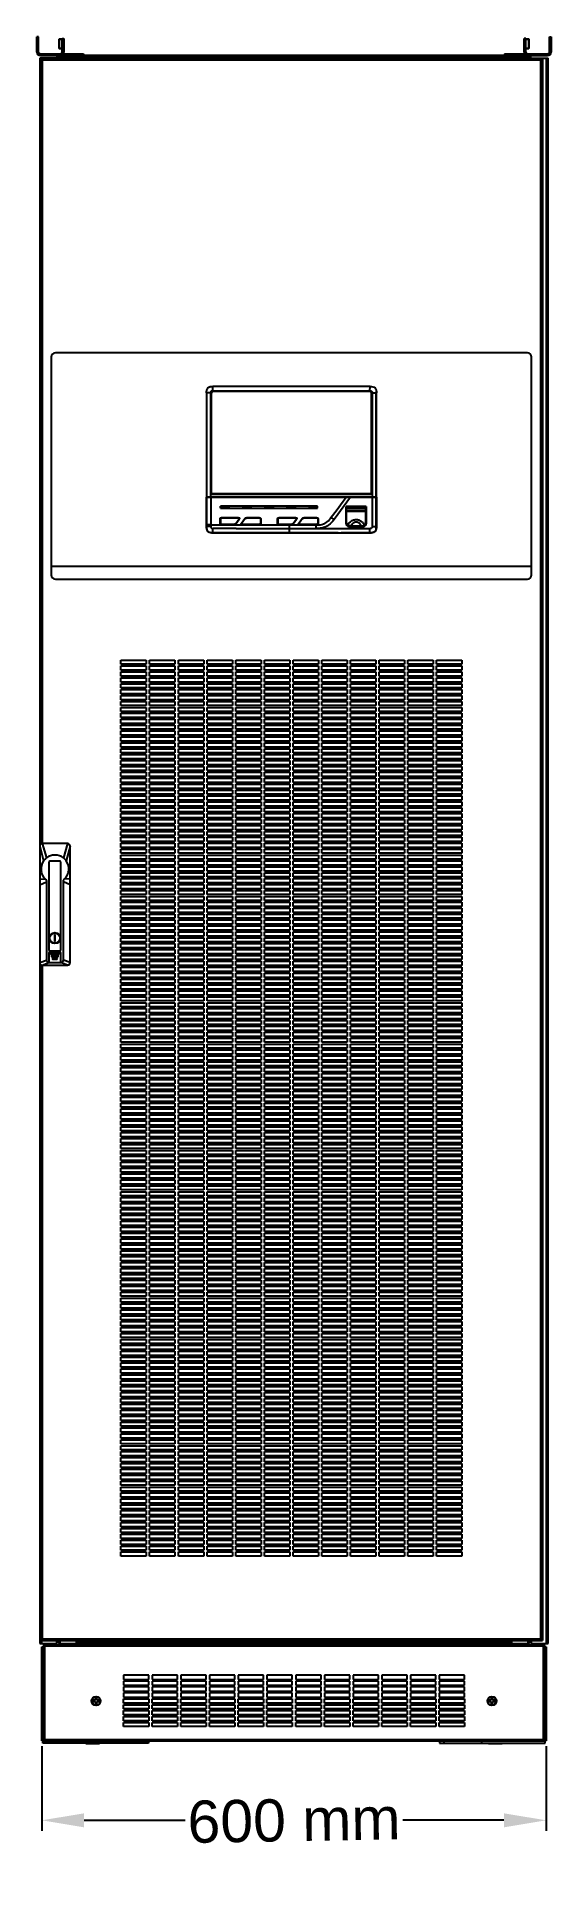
# Model space of a CAD drawing. Header units: millimetres. Extents: x -1 to 60, y -17 to 202.
import ezdxf

# ---------------------------------------------------------------- set-up
doc = ezdxf.new("R2010")
doc.units = ezdxf.units.MM
for name, color, linetype in [('2401-01087-M6-12FMC-120_0', 7, 'Continuous'), ('2403-00027_S-M6-0_0', 7, 'Continuous'), ('2403-00036_S-M12-1_0', 7, 'Continuous'), ('4204-01668-MS828MB02_0', 7, 'Continuous'), ('4208-01638_0', 7, 'Continuous'), ('4208-01643_0', 7, 'Continuous'), ('4212-01148_1_0', 7, 'Continuous'), ('4212-33823_0', 7, 'Continuous'), ('4212-36014_0', 7, 'Continuous'), ('4212-36526_0', 7, 'Continuous'), ('4212-41121_0', 7, 'Continuous'), ('4212-47911-DOOR-PLATE_0', 7, 'Continuous'), ('4212-94038_0', 7, 'Continuous'), ('4212-94039_0', 7, 'Continuous'), ('4212-96471_0', 7, 'Continuous'), ('4212-97513_0', 7, 'Continuous'), ('4212-KH001-1_0', 7, 'Continuous'), ('ANJIAN_0', 7, 'Continuous'), ('BASE-PLATE_0', 7, 'Continuous'), ('CORNER_FITTING-1_0', 7, 'Continuous'), ('CORNER_FITTING-2_0', 7, 'Continuous'), ('DAOGUANGZHU_0', 7, 'Continuous'), ('EPO-ANJIAN_0', 7, 'Continuous'), ('EPO_0', 7, 'Continuous'), ('ZHUANGSHIMIANBAN_0', 7, 'Continuous')]:
    doc.layers.add(name, color=color, linetype=linetype)
doc.styles.get("Standard").update_dxf_attribs({"font": 'arial.ttf'})
doc.dimstyles.new('ISO-25', dxfattribs={"dimtxt": 2.5, "dimasz": 2.5, "dimexe": 1.25, "dimexo": 0.625, "dimtad": 1, "dimtxsty": 'Standard', "dimcen": -2.5, "dimadec": 0, "dimazin": 0, "dimtfac": 1, "dimtmove": 0, "dimatfit": 3, "dimfxl": 1, "dimarcsym": 0})

msp = doc.modelspace()

# ---------------------------------------------------------------- blocks, each defined once
blk = doc.blocks.new('*D4')
at = {"color": 0, "lineweight": -2}
for p, q in [((-0.12, -0.38), (-0.12, -10.4)), ((59.62, -0.38), (59.62, -10.4)), ((4.88, -9.15), (16.87, -9.15)), ((54.62, -9.15), (42.63, -9.15))]:
    blk.add_line(p, q, dxfattribs=at)
at = {"color": 0}
for points in [[(4.88, -8.32), (4.88, -9.98), (-0.12, -9.15)], [(54.62, -9.98), (54.62, -8.32), (59.62, -9.15)]]:
    blk.add_solid(points, dxfattribs=at)
at = {"layer": 'Defpoints', "color": 0}
for p in [(-0.12, 0.25), (59.62, 0.25), (59.62, -9.15)]:
    blk.add_point(p, dxfattribs=at)
at = {"color": 0, "insert": (29.75, -9.15), "char_height": 5, "attachment_point": 5, "rotation": 1}
blk.add_mtext('600 mm', dxfattribs=at)

# ---------------------------------------------------------------- dimensions: what is measured, and where the dimension line sits
dim = msp.add_linear_dim(base=(59.62, -9.15), p1=(-0.12, 0.25), p2=(59.62, 0.25), angle=180, text='600 mm', dimstyle='ISO-25', override={"dimtxt": 5, "dimasz": 5})
dim.commit()
dim.dimension.update_dxf_attribs({"geometry": '*D4', "text_midpoint": (29.75, -9.15), "text_rotation": 1})

# ---------------------------------------------------------------- linework, layer by layer
at = {"layer": '2401-01087-M6-12FMC-120_0', "color": 7, "linetype": 'Continuous'}
for p, q in [((6.225, 5.075), (5.96, 5.075)), ((5.96, 5.075), (5.96, 4.925)), ((5.96, 4.925), (6.225, 4.925)), ((6.375, 5.34), (6.225, 5.34)), ((6.225, 5.34), (6.225, 5.075)), ((6.225, 4.925), (6.225, 4.66)), ((6.225, 4.66), (6.375, 4.66)), ((6.375, 5.075), (6.375, 5.34)), ((6.64, 5.075), (6.375, 5.075)), ((6.375, 4.925), (6.64, 4.925)), ((6.375, 4.66), (6.375, 4.925)), ((6.64, 4.925), (6.64, 5.075)), ((53.125, 5.075), (52.86, 5.075)), ((52.86, 5.075), (52.86, 4.925)), ((52.86, 4.925), (53.125, 4.925)), ((53.275, 5.34), (53.125, 5.34)), ((53.125, 5.34), (53.125, 5.075)), ((53.125, 4.925), (53.125, 4.66)), ((53.125, 4.66), (53.275, 4.66)), ((53.275, 5.075), (53.275, 5.34)), ((53.54, 5.075), (53.275, 5.075)), ((53.275, 4.925), (53.54, 4.925)), ((53.275, 4.66), (53.275, 4.925)), ((53.54, 4.925), (53.54, 5.075))]:
    msp.add_line(p, q, dxfattribs=at)
for centre in [(6.3, 5), (53.2, 5)]:
    msp.add_circle(centre, 0.5, dxfattribs=at)
at = {"layer": '2403-00027_S-M6-0_0', "color": 7, "linetype": 'Continuous'}
for p, q in [((1.9, 201.922), (1.93, 201.952)), ((1.9, 201.922), (1.9, 200.877)), ((1.93, 201.952), (1.93, 200.847)), ((2.3, 201.952), (1.93, 201.952)), ((1.93, 201.952), (2.3, 201.952)), ((57.57, 201.952), (57.2, 201.952)), ((57.2, 201.952), (57.57, 201.952)), ((57.57, 200.847), (57.57, 201.952)), ((57.6, 201.922), (57.57, 201.952)), ((57.6, 200.877), (57.6, 201.922)), ((1.9, 200.877), (1.93, 200.847)), ((2.3, 200.847), (1.93, 200.847)), ((1.93, 200.847), (2.3, 200.847)), ((57.57, 200.847), (57.2, 200.847)), ((57.2, 200.847), (57.57, 200.847)), ((57.6, 200.877), (57.57, 200.847))]:
    msp.add_line(p, q, dxfattribs=at)
at = {"layer": '2403-00036_S-M12-1_0', "color": 7, "linetype": 'Continuous'}
for p, q in [((5.108, -0.04), (5.131, 0)), ((6.692, -0.04), (6.669, 0)), ((52.808, -0.04), (52.831, 0)), ((54.392, -0.04), (54.369, 0)), ((5.108, -0.04), (6.692, -0.04)), ((52.808, -0.04), (54.392, -0.04))]:
    msp.add_line(p, q, dxfattribs=at)
at = {"layer": '4204-01668-MS828MB02_0', "color": 7, "linetype": 'Continuous'}
for p, q in [((-0.375, 106.3), (-0.375, 92.5)), ((-0.375, 106.3), (0.075, 104.549)), ((-0.075, 106.6), (0.425, 104.912)), ((2.925, 106.6), (-0.075, 106.6)), ((2.925, 106.6), (2.425, 104.912)), ((3.225, 106.3), (2.775, 104.549)), ((3.225, 92.5), (3.225, 106.3)), ((0.725, 104.425), (0.725, 94)), ((2.025, 104.525), (0.825, 104.525)), ((2.125, 94), (2.125, 104.425)), ((-0.375, 102.4), (0.274, 102.418)), ((-0.375, 101.7), (0.425, 102.06)), ((0.425, 102.06), (0.425, 92.8)), ((2.425, 92.8), (2.425, 102.06)), ((3.225, 101.7), (2.425, 102.06)), ((3.225, 102.4), (2.576, 102.418)), ((1.375, 95.8), (1.375, 95)), ((1.475, 95.8), (1.375, 95.8)), ((1.375, 95), (1.475, 95)), ((1.475, 95), (1.475, 95.8)), ((-0.375, 92.5), (0.425, 92.8)), ((-0.075, 92.2), (0.725, 92.5)), ((-0.075, 92.2), (2.925, 92.2)), ((0.725, 93.65), (0.725, 92.6)), ((0.725, 92.5), (2.125, 92.5)), ((0.825, 93.9), (2.025, 93.9)), ((2.025, 93.75), (0.825, 93.75)), ((1.875, 93.6), (0.975, 93.6)), ((0.975, 93.5), (1.875, 93.5)), ((1.775, 93.3), (1.075, 93.3)), ((1.075, 93.2), (1.775, 93.2)), ((1.675, 93), (1.175, 93)), ((1.175, 92.9), (1.675, 92.9)), ((2.125, 92.6), (2.125, 93.65)), ((2.925, 92.2), (2.125, 92.5)), ((3.225, 92.5), (2.425, 92.8))]:
    msp.add_line(p, q, dxfattribs=at)
for points in [[(2.425, 104.912), (2.198, 105.057), (1.951, 105.164), (1.692, 105.228), (1.425, 105.25), (1.158, 105.228), (0.899, 105.164), (0.652, 105.057), (0.425, 104.912)], [(0.075, 104.549), (-0.071, 104.296), (-0.17, 104.023), (-0.219, 103.737), (-0.218, 103.447), (-0.196, 103.29)], [(-0.196, 103.29), (-0.166, 103.161), (-0.111, 102.996)], [(-0.111, 102.996), (-0.064, 102.889), (0.084, 102.639), (0.274, 102.418)], [(0.425, 104.912), (0.296, 104.803), (0.17, 104.671), (0.075, 104.549)], [(2.775, 104.549), (2.681, 104.67), (2.554, 104.803), (2.425, 104.912)], [(2.576, 102.418), (2.766, 102.639), (2.914, 102.889), (2.961, 102.996)], [(3.046, 103.289), (3.068, 103.447), (3.069, 103.737), (3.02, 104.023), (2.921, 104.296), (2.775, 104.549)], [(2.961, 102.996), (3.016, 103.161), (3.046, 103.289)], [(0.274, 102.418), (0.338, 102.342), (0.386, 102.254), (0.415, 102.159), (0.425, 102.06)], [(2.425, 102.06), (2.435, 102.159), (2.464, 102.254), (2.512, 102.342), (2.576, 102.418)]]:
    msp.add_lwpolyline(points, dxfattribs=at)
for radius in [0.65, 0.6]:
    msp.add_circle((1.425, 95.4), radius, dxfattribs=at)
for centre, radius, start, end in [((-0.075, 106.3), 0.3, 90, 180), ((2.925, 106.3), 0.3, 0, 90), ((0.825, 104.425), 0.1, 90, 180), ((2.025, 104.425), 0.1, 0, 90), ((-0.075, 92.5), 0.3, 180, 270), ((0.725, 92.8), 0.3, 180, 270), ((0.825, 94), 0.1, 180, 270), ((0.825, 93.65), 0.1, 90, 180), ((0.825, 92.6), 0.1, 180, 270), ((0.975, 93.55), 0.05, 90, 270), ((1.075, 93.25), 0.05, 90, 270), ((1.175, 92.95), 0.05, 90, 270), ((1.675, 92.95), 0.05, 270, 90), ((1.775, 93.25), 0.05, 270, 90), ((1.875, 93.55), 0.05, 270, 90), ((2.025, 94), 0.1, 270, 0), ((2.025, 93.65), 0.1, 0, 90), ((2.025, 92.6), 0.1, 270, 0), ((2.125, 92.8), 0.3, 270, 0), ((2.925, 92.5), 0.3, 270, 0)]:
    msp.add_arc(centre, radius, start, end, dxfattribs=at)
at = {"layer": '4208-01638_0', "color": 7, "linetype": 'Continuous'}
for p, q in [((19.389, 144.191), (19.39, 147.673)), ((19.39, 147.673), (39.5, 147.671)), ((19.4, 147.673), (19.4, 144.191)), ((19.9, 147.673), (19.9, 144.378)), ((36.455, 147.671), (34.5, 145.025)), ((34.737, 146.05), (35.58, 147.193)), ((35.58, 147.193), (35.933, 147.672)), ((39, 147.671), (38.999, 144.149)), ((39.499, 144.188), (39.5, 147.671)), ((39.51, 147.671), (39.51, 144.188)), ((21, 144.565), (21, 145.082)), ((21.052, 146.58), (21.052, 146.344)), ((32.552, 146.579), (21.052, 146.58)), ((22.072, 146.344), (21.052, 146.344)), ((21.141, 145.223), (23.178, 145.223)), ((22.072, 146.344), (22.072, 146.58)), ((22.072, 146.344), (23.672, 146.344)), ((23.268, 145.044), (22.873, 144.509)), ((23.537, 144.596), (23.933, 145.133)), ((23.672, 146.58), (23.672, 146.344)), ((23.672, 146.344), (32.552, 146.343)), ((24.112, 145.223), (25.668, 145.223)), ((24.692, 146.343), (24.692, 146.58)), ((25.809, 145.081), (25.809, 144.556)), ((26.292, 146.58), (26.292, 146.343)), ((27.312, 146.343), (27.312, 146.58)), ((27.795, 144.564), (27.795, 145.081)), ((27.937, 145.222), (29.973, 145.222)), ((28.912, 146.58), (28.912, 146.343)), ((30.063, 145.044), (29.668, 144.508)), ((29.932, 146.343), (29.932, 146.579)), ((30.332, 144.595), (30.729, 145.132)), ((30.907, 145.222), (32.463, 145.222)), ((31.532, 146.579), (31.532, 146.343)), ((32.552, 146.343), (32.552, 146.579)), ((32.604, 145.08), (32.604, 144.555)), ((34.163, 145.273), (34.737, 146.05)), ((35.914, 146.553), (35.913, 144.513)), ((35.933, 144.513), (35.913, 144.513)), ((35.934, 146.533), (35.914, 146.553)), ((38.314, 146.553), (35.914, 146.553)), ((35.933, 144.513), (35.934, 146.533)), ((35.933, 145.833), (35.964, 145.833)), ((35.934, 146.533), (38.294, 146.533)), ((35.934, 146.348), (35.964, 146.348)), ((35.934, 146.128), (35.964, 146.128)), ((35.964, 145.903), (35.934, 145.903)), ((35.934, 145.883), (35.964, 145.883)), ((35.964, 145.853), (35.934, 145.853)), ((38.264, 146.347), (38.294, 146.347)), ((38.264, 146.127), (38.294, 146.127)), ((38.294, 145.903), (38.264, 145.903)), ((38.264, 145.883), (38.294, 145.883)), ((38.294, 145.853), (38.264, 145.853)), ((38.264, 145.833), (38.294, 145.833)), ((38.294, 146.533), (38.293, 144.513)), ((38.313, 144.513), (38.293, 144.513)), ((38.294, 146.533), (38.314, 146.553)), ((38.313, 144.513), (38.314, 146.553)), ((19.392, 144.019), (19.389, 144.191)), ((19.4, 144.191), (19.389, 144.191)), ((19.9, 144.378), (19.9, 144.144)), ((20.146, 143.434), (19.971, 143.437)), ((22.918, 143.949), (20.142, 143.957)), ((20.146, 143.444), (20.146, 143.957)), ((20.146, 143.434), (20.146, 143.444)), ((20.146, 143.444), (38.753, 143.442)), ((34.975, 143.432), (20.146, 143.434)), ((22.694, 144.419), (21.141, 144.423)), ((25.668, 144.415), (23.627, 144.417)), ((27.662, 144.364), (29.213, 144.364)), ((29.489, 144.418), (27.936, 144.422)), ((29.213, 144.364), (32.358, 144.363)), ((29.213, 143.443), (29.213, 144.363)), ((29.213, 143.944), (38.757, 143.943)), ((32.463, 144.414), (30.422, 144.416)), ((32.358, 143.943), (32.358, 144.363)), ((38.753, 143.432), (35.34, 143.432)), ((36.233, 144.193), (36.233, 144.213)), ((37.993, 144.213), (36.233, 144.213)), ((36.234, 144.193), (37.994, 144.193)), ((37.993, 144.213), (37.993, 144.193)), ((38.753, 143.432), (38.753, 143.943)), ((38.925, 143.435), (38.753, 143.432)), ((38.999, 144.189), (39.51, 144.188))]:
    msp.add_line(p, q, dxfattribs=at)
for points in [[(21, 145.081), (21.004, 145.13), (21.02, 145.172), (21.052, 145.202), (21.093, 145.219), (21.141, 145.222)], [(21.141, 144.423), (21.092, 144.427), (21.05, 144.444), (21.02, 144.475), (21.003, 144.517), (21, 144.565)], [(22.873, 144.509), (22.839, 144.469), (22.796, 144.439), (22.746, 144.423), (22.694, 144.419)], [(23.178, 145.222), (23.218, 145.22), (23.254, 145.212), (23.282, 145.195), (23.301, 145.172), (23.309, 145.144), (23.305, 145.111), (23.291, 145.077), (23.268, 145.044)], [(23.627, 144.417), (23.586, 144.419), (23.551, 144.428), (23.522, 144.444), (23.504, 144.468), (23.496, 144.496), (23.5, 144.529), (23.514, 144.562), (23.537, 144.596)], [(23.933, 145.132), (23.967, 145.172), (24.01, 145.202), (24.06, 145.218), (24.112, 145.222)], [(25.668, 145.222), (25.717, 145.218), (25.759, 145.201), (25.789, 145.17), (25.806, 145.129), (25.809, 145.08)], [(25.809, 144.556), (25.805, 144.507), (25.788, 144.465), (25.757, 144.435), (25.716, 144.418), (25.668, 144.416)], [(27.795, 145.08), (27.799, 145.129), (27.816, 145.171), (27.847, 145.202), (27.888, 145.218), (27.937, 145.221)], [(27.936, 144.423), (27.887, 144.427), (27.846, 144.443), (27.815, 144.475), (27.799, 144.516), (27.795, 144.564)], [(29.668, 144.508), (29.634, 144.468), (29.591, 144.438), (29.542, 144.422), (29.489, 144.418)], [(29.973, 145.221), (30.013, 145.22), (30.049, 145.211), (30.077, 145.195), (30.096, 145.171), (30.104, 145.143), (30.1, 145.11), (30.086, 145.076), (30.063, 145.043)], [(30.422, 144.417), (30.382, 144.418), (30.346, 144.427), (30.318, 144.444), (30.299, 144.467), (30.292, 144.495), (30.295, 144.528), (30.31, 144.562), (30.332, 144.595)], [(30.729, 145.131), (30.762, 145.171), (30.805, 145.201), (30.855, 145.217), (30.907, 145.221)], [(32.358, 144.363), (32.535, 144.366), (32.711, 144.375), (32.887, 144.396), (33.061, 144.433), (33.23, 144.486), (33.392, 144.557), (33.546, 144.646), (33.689, 144.75), (33.821, 144.867), (33.943, 144.996), (34.055, 145.132), (34.163, 145.273)], [(34.5, 145.025), (34.346, 144.823), (34.196, 144.649), (34.046, 144.502), (33.895, 144.378), (33.742, 144.273), (33.586, 144.185), (33.422, 144.111), (33.248, 144.049), (33.06, 144.001), (32.853, 143.967), (32.621, 143.948), (32.358, 143.943)], [(32.463, 145.221), (32.512, 145.217), (32.554, 145.2), (32.585, 145.169), (32.601, 145.128), (32.604, 145.08)], [(32.604, 144.555), (32.601, 144.506), (32.584, 144.464), (32.552, 144.434), (32.511, 144.418), (32.463, 144.415)], [(34.5, 145.025), (34.4, 145.1), (34.288, 145.183), (34.163, 145.274)], [(19.971, 143.437), (19.812, 143.456), (19.667, 143.505), (19.544, 143.592), (19.458, 143.716), (19.41, 143.862), (19.392, 144.019)], [(19.9, 144.378), (19.711, 144.376), (19.543, 144.376), (19.4, 144.378)], [(19.4, 144.191), (19.403, 144.014), (19.422, 143.856), (19.47, 143.714), (19.555, 143.595), (19.676, 143.511), (19.818, 143.465), (19.973, 143.447), (20.146, 143.444)], [(19.9, 144.185), (19.714, 144.185), (19.546, 144.187), (19.4, 144.191)], [(19.9, 144.378), (22.487, 144.37), (25.074, 144.365), (27.662, 144.364)], [(19.9, 144.144), (19.902, 144.109), (19.908, 144.078), (19.917, 144.052), (19.929, 144.029), (19.944, 144.01), (19.962, 143.994), (19.982, 143.981), (20.006, 143.972), (20.034, 143.965), (20.066, 143.961), (20.102, 143.958), (20.142, 143.957)], [(22.918, 143.949), (25.947, 143.945), (29.213, 143.944)], [(38.753, 143.442), (38.929, 143.445), (39.088, 143.464), (39.23, 143.512), (39.349, 143.597), (39.433, 143.718), (39.479, 143.86), (39.496, 144.016), (39.499, 144.188)], [(38.999, 144.149), (38.995, 144.095), (38.984, 144.049), (38.965, 144.012), (38.933, 143.979), (38.907, 143.964), (38.869, 143.951), (38.818, 143.944), (38.757, 143.943)], [(39.51, 144.188), (39.507, 144.014), (39.488, 143.854), (39.439, 143.709), (39.351, 143.586), (39.227, 143.5), (39.082, 143.452), (38.925, 143.435)]]:
    msp.add_lwpolyline(points, dxfattribs=at)
for centre, radius, start, end in [((36.233, 144.513), 0.32, 180.03939, 270.03478), ((36.233, 144.513), 0.3, 179.99154, 269.99352), ((37.993, 144.513), 0.3, 269.99352, 359.99154), ((37.993, 144.513), 0.32, 270.03479, 0.03936)]:
    msp.add_arc(centre, radius, start, end, dxfattribs=at)
at = {"layer": '4208-01643_0', "color": 7, "linetype": 'Continuous'}
for p, q in [((19.39, 160.025), (19.39, 147.671)), ((19.9, 160.024), (19.39, 160.025)), ((19.4, 160.025), (19.4, 147.671)), ((19.9, 147.671), (19.9, 160.036)), ((19.95, 160.021), (19.95, 148.141)), ((20.147, 160.271), (20.146, 160.782)), ((38.754, 160.782), (20.146, 160.782)), ((38.754, 160.771), (20.146, 160.771)), ((20.147, 160.271), (38.753, 160.271)), ((38.75, 160.221), (20.15, 160.221)), ((38.753, 160.271), (38.754, 160.782)), ((38.95, 148.141), (38.95, 160.021)), ((39, 160.065), (39, 147.671)), ((39, 160.024), (39.51, 160.025)), ((39.5, 147.671), (39.5, 160.025)), ((39.51, 147.671), (39.51, 160.025)), ((39.51, 147.671), (19.39, 147.671)), ((20.07, 148.021), (38.83, 148.021))]:
    msp.add_line(p, q, dxfattribs=at)
for points in [[(19.39, 160.025), (19.393, 160.194), (19.411, 160.348), (19.459, 160.49), (19.543, 160.612), (19.663, 160.7), (19.807, 160.754), (19.968, 160.777), (20.146, 160.782)], [(19.4, 160.025), (19.403, 160.192), (19.421, 160.344), (19.467, 160.486), (19.551, 160.606), (19.671, 160.692), (19.814, 160.744), (19.972, 160.767), (20.146, 160.771)], [(19.9, 160.036), (19.901, 160.08), (19.904, 160.119), (19.911, 160.153), (19.923, 160.182), (19.937, 160.205), (19.954, 160.225), (19.975, 160.241), (20, 160.253), (20.03, 160.263), (20.065, 160.269), (20.104, 160.271), (20.147, 160.271)], [(38.753, 160.271), (38.823, 160.27), (38.887, 160.258), (38.942, 160.228), (38.976, 160.183), (38.994, 160.128), (39, 160.065)], [(38.754, 160.782), (38.934, 160.777), (39.097, 160.753), (39.244, 160.696), (39.363, 160.605), (39.445, 160.483), (39.49, 160.341), (39.508, 160.189), (39.51, 160.025)], [(38.754, 160.771), (38.934, 160.767), (39.095, 160.742), (39.238, 160.687), (39.355, 160.599), (39.436, 160.479), (39.48, 160.341), (39.497, 160.19), (39.5, 160.025)]]:
    msp.add_lwpolyline(points, dxfattribs=at)
for centre, radius, start, end in [((20.15, 160.021), 0.2, 90, 180), ((38.75, 160.021), 0.2, 0, 90), ((20.07, 148.141), 0.12, 180, 270), ((38.83, 148.141), 0.12, 270, 0)]:
    msp.add_arc(centre, radius, start, end, dxfattribs=at)
at = {"layer": '4212-01148_1_0', "color": 7, "linetype": 'Continuous'}
for p, q in [((1, 139.45), (1, 138.45)), ((57.9, 139.45), (1, 139.45)), ((1.5, 137.95), (57.4, 137.95)), ((57.9, 138.45), (57.9, 139.45))]:
    msp.add_line(p, q, dxfattribs=at)
for centre, start, end in [((1.5, 138.45), 180, 270), ((57.4, 138.45), 270, 0)]:
    msp.add_arc(centre, 0.5, start, end, dxfattribs=at)
at = {"layer": '4212-33823_0', "color": 7, "linetype": 'Continuous'}
for p, q in [((-0.7, 200.4), (-0.7, 202.2)), ((-0.5, 202.2), (-0.7, 202.2)), ((-0.5, 201.7), (-0.7, 201.7)), ((-0.5, 200.4), (-0.5, 202.2)), ((2.3, 200.4), (2.3, 202)), ((2.3, 202), (2.5, 202)), ((2.3, 201.5), (2.5, 201.5)), ((2.5, 202), (2.5, 200.4)), ((57, 200.4), (57, 202)), ((57.2, 202), (57, 202)), ((57.2, 201.5), (57, 201.5)), ((57.2, 200.4), (57.2, 202)), ((60, 200.4), (60, 202.2)), ((60, 202.2), (60.2, 202.2)), ((60, 201.7), (60.2, 201.7)), ((60.2, 202.2), (60.2, 200.4)), ((-0.7, 200.4), (-0.5, 200.4)), ((-0.3, 200), (-0.3, 200.2)), ((-0.3, 200.2), (4.8, 200.2)), ((-0.3, 200), (4.675, 200)), ((2.5, 200.4), (2.3, 200.4)), ((2.499, 200.379), (2.3, 200.389)), ((4.3, 200.2), (4.3, 200)), ((4.8, 200.2), (4.8, 200)), ((54.7, 200.2), (54.7, 200)), ((54.7, 200.2), (59.8, 200.2)), ((54.825, 200), (59.8, 200)), ((55.2, 200.2), (55.2, 200)), ((57, 200.4), (57.2, 200.4)), ((57.001, 200.379), (57.2, 200.389)), ((59.8, 200), (59.8, 200.2)), ((60.2, 200.4), (60, 200.4))]:
    msp.add_line(p, q, dxfattribs=at)
for centre, radius, start, end in [((-0.3, 200.4), 0.4, 180, 270), ((-0.3, 200.4), 0.2, 180, 270), ((2.1, 200.4), 0.2, 270, 0), ((2.1, 200.4), 0.4, 329.96478, 0), ((57.4, 200.4), 0.4, 180, 210.03522), ((57.4, 200.4), 0.2, 180, 270), ((59.8, 200.4), 0.4, 270, 0), ((59.8, 200.4), 0.2, 270, 0)]:
    msp.add_arc(centre, radius, start, end, dxfattribs=at)
at = {"layer": '4212-36014_0', "color": 7, "linetype": 'Continuous'}
for p, q in [((1, 164.25), (1, 139.45)), ((57.4, 164.75), (1.5, 164.75)), ((57.9, 139.45), (57.9, 164.25))]:
    msp.add_line(p, q, dxfattribs=at)
for centre, start, end in [((1.5, 164.25), 90, 180), ((57.4, 164.25), 0, 90)]:
    msp.add_arc(centre, 0.5, start, end, dxfattribs=at)
at = {"layer": '4212-36526_0', "color": 7, "linetype": 'Continuous'}
for p, q in [((0, 9.4), (0.07, 9.4)), ((0, 9.337), (0, 9.13)), ((0, 9.13), (0.1, 9.13)), ((59.4, 9.13), (59.5, 9.13)), ((59.43, 9.4), (59.5, 9.4)), ((59.5, 9.337), (59.5, 9.13)), ((0, 0), (0, 0.28)), ((0.1, 0.27), (0, 0.27)), ((12.5, 0), (0, 0)), ((7.5, 0), (7.5, 0.25)), ((12, 0.25), (12, 0)), ((12.5, 0.25), (12.5, 0)), ((47, 0.25), (47, 0)), ((47, 0), (59.5, 0)), ((47.5, 0.25), (47.5, 0)), ((52, 0), (52, 0.25)), ((59.5, 0.27), (59.4, 0.27)), ((59.5, 0), (59.5, 0.28))]:
    msp.add_line(p, q, dxfattribs=at)
at = {"layer": '4212-41121_0', "color": 7, "linetype": 'Continuous'}
for p, q in [((-0.12, 11.4), (-0.1, 11.4)), ((-0.12, 0.25), (-0.12, 11.4)), ((-0.12, 11.1), (-0.1, 11.1)), ((59.62, 11.4), (59.6, 11.4)), ((59.62, 11.1), (59.6, 11.1)), ((59.62, 11.4), (59.62, 0.25)), ((0, 9.337), (0, 9.416)), ((0, 0.28), (0, 9.13)), ((59.5, 9.416), (59.5, 9.337)), ((59.5, 0.28), (59.5, 9.13)), ((-0.12, 0.55), (0, 0.55)), ((-0.12, 0.25), (0, 0.25)), ((59.62, 0.55), (59.5, 0.55)), ((59.62, 0.25), (59.5, 0.25))]:
    msp.add_line(p, q, dxfattribs=at)
at = {"layer": '4212-47911-DOOR-PLATE_0', "color": 7, "linetype": 'Continuous'}
for p, q in [((-0.3, 106.496), (-0.3, 199.65)), ((-0.3, 199.65), (59.2, 199.65)), ((-0.08, 199.65), (-0.08, 106.6)), ((58.98, 199.43), (-0.08, 199.43)), ((58.98, 12.15), (58.98, 199.65)), ((59.2, 199.65), (59.2, 12.15)), ((9.25, 127.85), (9.25, 128.35)), ((9.25, 128.35), (12.25, 128.35)), ((12.25, 127.85), (9.25, 127.85)), ((9.25, 127.15), (9.25, 127.65)), ((9.25, 127.65), (12.25, 127.65)), ((12.25, 127.15), (9.25, 127.15)), ((12.25, 128.35), (12.25, 127.85)), ((12.25, 127.65), (12.25, 127.15)), ((12.65, 127.85), (12.65, 128.35)), ((12.65, 128.35), (15.65, 128.35)), ((15.65, 127.85), (12.65, 127.85)), ((12.65, 127.15), (12.65, 127.65)), ((12.65, 127.65), (15.65, 127.65)), ((15.65, 127.15), (12.65, 127.15)), ((15.65, 128.35), (15.65, 127.85)), ((15.65, 127.65), (15.65, 127.15)), ((16.05, 127.85), (16.05, 128.35)), ((16.05, 128.35), (19.05, 128.35)), ((19.05, 127.85), (16.05, 127.85)), ((16.05, 127.15), (16.05, 127.65)), ((16.05, 127.65), (19.05, 127.65)), ((19.05, 127.15), (16.05, 127.15)), ((19.05, 128.35), (19.05, 127.85)), ((19.05, 127.65), (19.05, 127.15)), ((19.45, 127.85), (19.45, 128.35)), ((19.45, 128.35), (22.45, 128.35)), ((22.45, 127.85), (19.45, 127.85)), ((19.45, 127.15), (19.45, 127.65)), ((19.45, 127.65), (22.45, 127.65)), ((22.45, 127.15), (19.45, 127.15)), ((22.45, 128.35), (22.45, 127.85)), ((22.45, 127.65), (22.45, 127.15)), ((22.85, 127.85), (22.85, 128.35)), ((22.85, 128.35), (25.85, 128.35)), ((25.85, 127.85), (22.85, 127.85)), ((22.85, 127.15), (22.85, 127.65)), ((22.85, 127.65), (25.85, 127.65)), ((25.85, 127.15), (22.85, 127.15)), ((25.85, 128.35), (25.85, 127.85)), ((25.85, 127.65), (25.85, 127.15)), ((26.25, 127.85), (26.25, 128.35)), ((26.25, 128.35), (29.25, 128.35)), ((29.25, 127.85), (26.25, 127.85)), ((26.25, 127.15), (26.25, 127.65)), ((26.25, 127.65), (29.25, 127.65)), ((29.25, 127.15), (26.25, 127.15)), ((29.25, 128.35), (29.25, 127.85)), ((29.25, 127.65), (29.25, 127.15)), ((29.65, 127.85), (29.65, 128.35)), ((29.65, 128.35), (32.65, 128.35)), ((32.65, 127.85), (29.65, 127.85)), ((29.65, 127.15), (29.65, 127.65)), ((29.65, 127.65), (32.65, 127.65)), ((32.65, 127.15), (29.65, 127.15)), ((32.65, 128.35), (32.65, 127.85)), ((32.65, 127.65), (32.65, 127.15)), ((33.05, 127.85), (33.05, 128.35)), ((33.05, 128.35), (36.05, 128.35)), ((36.05, 127.85), (33.05, 127.85)), ((33.05, 127.15), (33.05, 127.65)), ((33.05, 127.65), (36.05, 127.65)), ((36.05, 127.15), (33.05, 127.15)), ((36.05, 128.35), (36.05, 127.85)), ((36.05, 127.65), (36.05, 127.15)), ((36.45, 127.85), (36.45, 128.35)), ((36.45, 128.35), (39.45, 128.35)), ((39.45, 127.85), (36.45, 127.85)), ((36.45, 127.15), (36.45, 127.65)), ((36.45, 127.65), (39.45, 127.65)), ((39.45, 127.15), (36.45, 127.15)), ((39.45, 128.35), (39.45, 127.85)), ((39.45, 127.65), (39.45, 127.15)), ((39.85, 127.85), (39.85, 128.35)), ((39.85, 128.35), (42.85, 128.35)), ((42.85, 127.85), (39.85, 127.85)), ((39.85, 127.15), (39.85, 127.65)), ((39.85, 127.65), (42.85, 127.65)), ((42.85, 127.15), (39.85, 127.15)), ((42.85, 128.35), (42.85, 127.85)), ((42.85, 127.65), (42.85, 127.15)), ((43.25, 127.85), (43.25, 128.35)), ((43.25, 128.35), (46.25, 128.35)), ((46.25, 127.85), (43.25, 127.85)), ((43.25, 127.15), (43.25, 127.65)), ((43.25, 127.65), (46.25, 127.65)), ((46.25, 127.15), (43.25, 127.15)), ((46.25, 128.35), (46.25, 127.85)), ((46.25, 127.65), (46.25, 127.15)), ((46.65, 127.85), (46.65, 128.35)), ((46.65, 128.35), (49.65, 128.35)), ((49.65, 127.85), (46.65, 127.85)), ((46.65, 127.15), (46.65, 127.65)), ((46.65, 127.65), (49.65, 127.65)), ((49.65, 127.15), (46.65, 127.15)), ((49.65, 128.35), (49.65, 127.85)), ((49.65, 127.65), (49.65, 127.15)), ((9.25, 126.45), (9.25, 126.95)), ((9.25, 126.95), (12.25, 126.95)), ((12.25, 126.45), (9.25, 126.45)), ((9.25, 125.75), (9.25, 126.25)), ((9.25, 126.25), (12.25, 126.25)), ((12.25, 125.75), (9.25, 125.75)), ((9.25, 125.05), (9.25, 125.55)), ((9.25, 125.55), (12.25, 125.55)), ((12.25, 125.05), (9.25, 125.05)), ((9.25, 124.35), (9.25, 124.85)), ((9.25, 124.85), (12.25, 124.85)), ((12.25, 126.95), (12.25, 126.45)), ((12.25, 126.25), (12.25, 125.75)), ((12.25, 125.55), (12.25, 125.05)), ((12.25, 124.85), (12.25, 124.35)), ((12.65, 126.45), (12.65, 126.95)), ((12.65, 126.95), (15.65, 126.95)), ((15.65, 126.45), (12.65, 126.45)), ((12.65, 125.75), (12.65, 126.25)), ((12.65, 126.25), (15.65, 126.25)), ((15.65, 125.75), (12.65, 125.75)), ((12.65, 125.05), (12.65, 125.55)), ((12.65, 125.55), (15.65, 125.55)), ((15.65, 125.05), (12.65, 125.05)), ((12.65, 124.35), (12.65, 124.85)), ((12.65, 124.85), (15.65, 124.85)), ((15.65, 126.95), (15.65, 126.45)), ((15.65, 126.25), (15.65, 125.75)), ((15.65, 125.55), (15.65, 125.05)), ((15.65, 124.85), (15.65, 124.35)), ((16.05, 126.45), (16.05, 126.95)), ((16.05, 126.95), (19.05, 126.95)), ((19.05, 126.45), (16.05, 126.45)), ((16.05, 125.75), (16.05, 126.25)), ((16.05, 126.25), (19.05, 126.25)), ((19.05, 125.75), (16.05, 125.75)), ((16.05, 125.05), (16.05, 125.55)), ((16.05, 125.55), (19.05, 125.55)), ((19.05, 125.05), (16.05, 125.05)), ((16.05, 124.35), (16.05, 124.85)), ((16.05, 124.85), (19.05, 124.85)), ((19.05, 126.95), (19.05, 126.45)), ((19.05, 126.25), (19.05, 125.75)), ((19.05, 125.55), (19.05, 125.05)), ((19.05, 124.85), (19.05, 124.35)), ((19.45, 126.45), (19.45, 126.95)), ((19.45, 126.95), (22.45, 126.95)), ((22.45, 126.45), (19.45, 126.45)), ((19.45, 125.75), (19.45, 126.25)), ((19.45, 126.25), (22.45, 126.25)), ((22.45, 125.75), (19.45, 125.75)), ((19.45, 125.05), (19.45, 125.55)), ((19.45, 125.55), (22.45, 125.55)), ((22.45, 125.05), (19.45, 125.05)), ((19.45, 124.35), (19.45, 124.85)), ((19.45, 124.85), (22.45, 124.85)), ((22.45, 126.95), (22.45, 126.45)), ((22.45, 126.25), (22.45, 125.75)), ((22.45, 125.55), (22.45, 125.05)), ((22.45, 124.85), (22.45, 124.35)), ((22.85, 126.45), (22.85, 126.95)), ((22.85, 126.95), (25.85, 126.95)), ((25.85, 126.45), (22.85, 126.45)), ((22.85, 125.75), (22.85, 126.25)), ((22.85, 126.25), (25.85, 126.25)), ((25.85, 125.75), (22.85, 125.75)), ((22.85, 125.05), (22.85, 125.55)), ((22.85, 125.55), (25.85, 125.55)), ((25.85, 125.05), (22.85, 125.05)), ((22.85, 124.35), (22.85, 124.85)), ((22.85, 124.85), (25.85, 124.85)), ((25.85, 126.95), (25.85, 126.45)), ((25.85, 126.25), (25.85, 125.75)), ((25.85, 125.55), (25.85, 125.05)), ((25.85, 124.85), (25.85, 124.35)), ((26.25, 126.45), (26.25, 126.95)), ((26.25, 126.95), (29.25, 126.95)), ((29.25, 126.45), (26.25, 126.45)), ((26.25, 125.75), (26.25, 126.25)), ((26.25, 126.25), (29.25, 126.25)), ((29.25, 125.75), (26.25, 125.75)), ((26.25, 125.05), (26.25, 125.55)), ((26.25, 125.55), (29.25, 125.55)), ((29.25, 125.05), (26.25, 125.05)), ((26.25, 124.35), (26.25, 124.85)), ((26.25, 124.85), (29.25, 124.85)), ((29.25, 126.95), (29.25, 126.45)), ((29.25, 126.25), (29.25, 125.75)), ((29.25, 125.55), (29.25, 125.05)), ((29.25, 124.85), (29.25, 124.35)), ((29.65, 126.45), (29.65, 126.95)), ((29.65, 126.95), (32.65, 126.95)), ((32.65, 126.45), (29.65, 126.45)), ((29.65, 125.75), (29.65, 126.25)), ((29.65, 126.25), (32.65, 126.25)), ((32.65, 125.75), (29.65, 125.75)), ((29.65, 125.05), (29.65, 125.55)), ((29.65, 125.55), (32.65, 125.55)), ((32.65, 125.05), (29.65, 125.05)), ((29.65, 124.35), (29.65, 124.85)), ((29.65, 124.85), (32.65, 124.85)), ((32.65, 126.95), (32.65, 126.45)), ((32.65, 126.25), (32.65, 125.75)), ((32.65, 125.55), (32.65, 125.05)), ((32.65, 124.85), (32.65, 124.35)), ((33.05, 126.45), (33.05, 126.95)), ((33.05, 126.95), (36.05, 126.95)), ((36.05, 126.45), (33.05, 126.45)), ((33.05, 125.75), (33.05, 126.25)), ((33.05, 126.25), (36.05, 126.25)), ((36.05, 125.75), (33.05, 125.75)), ((33.05, 125.05), (33.05, 125.55)), ((33.05, 125.55), (36.05, 125.55)), ((36.05, 125.05), (33.05, 125.05)), ((33.05, 124.35), (33.05, 124.85)), ((33.05, 124.85), (36.05, 124.85)), ((36.05, 126.95), (36.05, 126.45)), ((36.05, 126.25), (36.05, 125.75)), ((36.05, 125.55), (36.05, 125.05)), ((36.05, 124.85), (36.05, 124.35)), ((36.45, 126.45), (36.45, 126.95)), ((36.45, 126.95), (39.45, 126.95)), ((39.45, 126.45), (36.45, 126.45)), ((36.45, 125.75), (36.45, 126.25)), ((36.45, 126.25), (39.45, 126.25)), ((39.45, 125.75), (36.45, 125.75)), ((36.45, 125.05), (36.45, 125.55)), ((36.45, 125.55), (39.45, 125.55)), ((39.45, 125.05), (36.45, 125.05)), ((36.45, 124.35), (36.45, 124.85)), ((36.45, 124.85), (39.45, 124.85)), ((39.45, 126.95), (39.45, 126.45)), ((39.45, 126.25), (39.45, 125.75)), ((39.45, 125.55), (39.45, 125.05)), ((39.45, 124.85), (39.45, 124.35)), ((39.85, 126.45), (39.85, 126.95)), ((39.85, 126.95), (42.85, 126.95)), ((42.85, 126.45), (39.85, 126.45)), ((39.85, 125.75), (39.85, 126.25)), ((39.85, 126.25), (42.85, 126.25)), ((42.85, 125.75), (39.85, 125.75)), ((39.85, 125.05), (39.85, 125.55)), ((39.85, 125.55), (42.85, 125.55)), ((42.85, 125.05), (39.85, 125.05)), ((39.85, 124.35), (39.85, 124.85)), ((39.85, 124.85), (42.85, 124.85)), ((42.85, 126.95), (42.85, 126.45)), ((42.85, 126.25), (42.85, 125.75)), ((42.85, 125.55), (42.85, 125.05)), ((42.85, 124.85), (42.85, 124.35)), ((43.25, 126.45), (43.25, 126.95)), ((43.25, 126.95), (46.25, 126.95)), ((46.25, 126.45), (43.25, 126.45)), ((43.25, 125.75), (43.25, 126.25)), ((43.25, 126.25), (46.25, 126.25)), ((46.25, 125.75), (43.25, 125.75)), ((43.25, 125.05), (43.25, 125.55)), ((43.25, 125.55), (46.25, 125.55)), ((46.25, 125.05), (43.25, 125.05)), ((43.25, 124.35), (43.25, 124.85)), ((43.25, 124.85), (46.25, 124.85)), ((46.25, 126.95), (46.25, 126.45)), ((46.25, 126.25), (46.25, 125.75)), ((46.25, 125.55), (46.25, 125.05)), ((46.25, 124.85), (46.25, 124.35)), ((46.65, 126.45), (46.65, 126.95)), ((46.65, 126.95), (49.65, 126.95)), ((49.65, 126.45), (46.65, 126.45)), ((46.65, 125.75), (46.65, 126.25)), ((46.65, 126.25), (49.65, 126.25)), ((49.65, 125.75), (46.65, 125.75)), ((46.65, 125.05), (46.65, 125.55)), ((46.65, 125.55), (49.65, 125.55)), ((49.65, 125.05), (46.65, 125.05)), ((46.65, 124.35), (46.65, 124.85)), ((46.65, 124.85), (49.65, 124.85)), ((49.65, 126.95), (49.65, 126.45)), ((49.65, 126.25), (49.65, 125.75)), ((49.65, 125.55), (49.65, 125.05)), ((49.65, 124.85), (49.65, 124.35)), ((12.25, 124.35), (9.25, 124.35)), ((9.25, 123.65), (9.25, 124.15)), ((9.25, 124.15), (12.25, 124.15)), ((12.25, 123.65), (9.25, 123.65)), ((9.25, 122.95), (9.25, 123.45)), ((9.25, 123.45), (12.25, 123.45)), ((12.25, 122.95), (9.25, 122.95)), ((9.25, 122.25), (9.25, 122.75)), ((9.25, 122.75), (12.25, 122.75)), ((12.25, 124.15), (12.25, 123.65)), ((12.25, 123.45), (12.25, 122.95)), ((12.25, 122.75), (12.25, 122.25)), ((15.65, 124.35), (12.65, 124.35)), ((12.65, 123.65), (12.65, 124.15)), ((12.65, 124.15), (15.65, 124.15)), ((15.65, 123.65), (12.65, 123.65)), ((12.65, 122.95), (12.65, 123.45)), ((12.65, 123.45), (15.65, 123.45)), ((15.65, 122.95), (12.65, 122.95)), ((12.65, 122.25), (12.65, 122.75)), ((12.65, 122.75), (15.65, 122.75)), ((15.65, 124.15), (15.65, 123.65)), ((15.65, 123.45), (15.65, 122.95)), ((15.65, 122.75), (15.65, 122.25)), ((19.05, 124.35), (16.05, 124.35)), ((16.05, 123.65), (16.05, 124.15)), ((16.05, 124.15), (19.05, 124.15)), ((19.05, 123.65), (16.05, 123.65)), ((16.05, 122.95), (16.05, 123.45)), ((16.05, 123.45), (19.05, 123.45)), ((19.05, 122.95), (16.05, 122.95)), ((16.05, 122.25), (16.05, 122.75)), ((16.05, 122.75), (19.05, 122.75)), ((19.05, 124.15), (19.05, 123.65)), ((19.05, 123.45), (19.05, 122.95)), ((19.05, 122.75), (19.05, 122.25)), ((22.45, 124.35), (19.45, 124.35)), ((19.45, 123.65), (19.45, 124.15)), ((19.45, 124.15), (22.45, 124.15)), ((22.45, 123.65), (19.45, 123.65)), ((19.45, 122.95), (19.45, 123.45)), ((19.45, 123.45), (22.45, 123.45)), ((22.45, 122.95), (19.45, 122.95)), ((19.45, 122.25), (19.45, 122.75)), ((19.45, 122.75), (22.45, 122.75)), ((22.45, 124.15), (22.45, 123.65)), ((22.45, 123.45), (22.45, 122.95)), ((22.45, 122.75), (22.45, 122.25)), ((25.85, 124.35), (22.85, 124.35)), ((22.85, 123.65), (22.85, 124.15)), ((22.85, 124.15), (25.85, 124.15)), ((25.85, 123.65), (22.85, 123.65)), ((22.85, 122.95), (22.85, 123.45)), ((22.85, 123.45), (25.85, 123.45)), ((25.85, 122.95), (22.85, 122.95)), ((22.85, 122.25), (22.85, 122.75)), ((22.85, 122.75), (25.85, 122.75)), ((25.85, 124.15), (25.85, 123.65)), ((25.85, 123.45), (25.85, 122.95)), ((25.85, 122.75), (25.85, 122.25)), ((29.25, 124.35), (26.25, 124.35)), ((26.25, 123.65), (26.25, 124.15)), ((26.25, 124.15), (29.25, 124.15)), ((29.25, 123.65), (26.25, 123.65)), ((26.25, 122.95), (26.25, 123.45)), ((26.25, 123.45), (29.25, 123.45)), ((29.25, 122.95), (26.25, 122.95)), ((26.25, 122.25), (26.25, 122.75)), ((26.25, 122.75), (29.25, 122.75)), ((29.25, 124.15), (29.25, 123.65)), ((29.25, 123.45), (29.25, 122.95)), ((29.25, 122.75), (29.25, 122.25)), ((32.65, 124.35), (29.65, 124.35)), ((29.65, 123.65), (29.65, 124.15)), ((29.65, 124.15), (32.65, 124.15)), ((32.65, 123.65), (29.65, 123.65)), ((29.65, 122.95), (29.65, 123.45)), ((29.65, 123.45), (32.65, 123.45)), ((32.65, 122.95), (29.65, 122.95)), ((29.65, 122.25), (29.65, 122.75)), ((29.65, 122.75), (32.65, 122.75)), ((32.65, 124.15), (32.65, 123.65)), ((32.65, 123.45), (32.65, 122.95)), ((32.65, 122.75), (32.65, 122.25)), ((36.05, 124.35), (33.05, 124.35)), ((33.05, 123.65), (33.05, 124.15)), ((33.05, 124.15), (36.05, 124.15)), ((36.05, 123.65), (33.05, 123.65)), ((33.05, 122.95), (33.05, 123.45)), ((33.05, 123.45), (36.05, 123.45)), ((36.05, 122.95), (33.05, 122.95)), ((33.05, 122.25), (33.05, 122.75)), ((33.05, 122.75), (36.05, 122.75)), ((36.05, 124.15), (36.05, 123.65)), ((36.05, 123.45), (36.05, 122.95)), ((36.05, 122.75), (36.05, 122.25)), ((39.45, 124.35), (36.45, 124.35)), ((36.45, 123.65), (36.45, 124.15)), ((36.45, 124.15), (39.45, 124.15)), ((39.45, 123.65), (36.45, 123.65)), ((36.45, 122.95), (36.45, 123.45)), ((36.45, 123.45), (39.45, 123.45)), ((39.45, 122.95), (36.45, 122.95)), ((36.45, 122.25), (36.45, 122.75)), ((36.45, 122.75), (39.45, 122.75)), ((39.45, 124.15), (39.45, 123.65)), ((39.45, 123.45), (39.45, 122.95)), ((39.45, 122.75), (39.45, 122.25)), ((42.85, 124.35), (39.85, 124.35)), ((39.85, 123.65), (39.85, 124.15)), ((39.85, 124.15), (42.85, 124.15)), ((42.85, 123.65), (39.85, 123.65)), ((39.85, 122.95), (39.85, 123.45)), ((39.85, 123.45), (42.85, 123.45)), ((42.85, 122.95), (39.85, 122.95)), ((39.85, 122.25), (39.85, 122.75)), ((39.85, 122.75), (42.85, 122.75)), ((42.85, 124.15), (42.85, 123.65)), ((42.85, 123.45), (42.85, 122.95)), ((42.85, 122.75), (42.85, 122.25)), ((46.25, 124.35), (43.25, 124.35)), ((43.25, 123.65), (43.25, 124.15)), ((43.25, 124.15), (46.25, 124.15)), ((46.25, 123.65), (43.25, 123.65)), ((43.25, 122.95), (43.25, 123.45)), ((43.25, 123.45), (46.25, 123.45)), ((46.25, 122.95), (43.25, 122.95)), ((43.25, 122.25), (43.25, 122.75)), ((43.25, 122.75), (46.25, 122.75)), ((46.25, 124.15), (46.25, 123.65)), ((46.25, 123.45), (46.25, 122.95)), ((46.25, 122.75), (46.25, 122.25)), ((49.65, 124.35), (46.65, 124.35)), ((46.65, 123.65), (46.65, 124.15)), ((46.65, 124.15), (49.65, 124.15)), ((49.65, 123.65), (46.65, 123.65)), ((46.65, 122.95), (46.65, 123.45)), ((46.65, 123.45), (49.65, 123.45)), ((49.65, 122.95), (46.65, 122.95)), ((46.65, 122.25), (46.65, 122.75)), ((46.65, 122.75), (49.65, 122.75)), ((49.65, 124.15), (49.65, 123.65)), ((49.65, 123.45), (49.65, 122.95)), ((49.65, 122.75), (49.65, 122.25)), ((12.25, 122.25), (9.25, 122.25)), ((9.25, 121.55), (9.25, 122.05)), ((9.25, 122.05), (12.25, 122.05)), ((12.25, 121.55), (9.25, 121.55)), ((9.25, 120.85), (9.25, 121.35)), ((9.25, 121.35), (12.25, 121.35)), ((12.25, 120.85), (9.25, 120.85)), ((9.25, 120.15), (9.25, 120.65)), ((9.25, 120.65), (12.25, 120.65)), ((12.25, 122.05), (12.25, 121.55)), ((12.25, 121.35), (12.25, 120.85)), ((12.25, 120.65), (12.25, 120.15)), ((15.65, 122.25), (12.65, 122.25)), ((12.65, 121.55), (12.65, 122.05)), ((12.65, 122.05), (15.65, 122.05)), ((15.65, 121.55), (12.65, 121.55)), ((12.65, 120.85), (12.65, 121.35)), ((12.65, 121.35), (15.65, 121.35)), ((15.65, 120.85), (12.65, 120.85)), ((12.65, 120.15), (12.65, 120.65)), ((12.65, 120.65), (15.65, 120.65)), ((15.65, 122.05), (15.65, 121.55)), ((15.65, 121.35), (15.65, 120.85)), ((15.65, 120.65), (15.65, 120.15)), ((19.05, 122.25), (16.05, 122.25)), ((16.05, 121.55), (16.05, 122.05)), ((16.05, 122.05), (19.05, 122.05)), ((19.05, 121.55), (16.05, 121.55)), ((16.05, 120.85), (16.05, 121.35)), ((16.05, 121.35), (19.05, 121.35)), ((19.05, 120.85), (16.05, 120.85)), ((16.05, 120.15), (16.05, 120.65)), ((16.05, 120.65), (19.05, 120.65)), ((19.05, 122.05), (19.05, 121.55)), ((19.05, 121.35), (19.05, 120.85)), ((19.05, 120.65), (19.05, 120.15)), ((22.45, 122.25), (19.45, 122.25)), ((19.45, 121.55), (19.45, 122.05)), ((19.45, 122.05), (22.45, 122.05)), ((22.45, 121.55), (19.45, 121.55)), ((19.45, 120.85), (19.45, 121.35)), ((19.45, 121.35), (22.45, 121.35)), ((22.45, 120.85), (19.45, 120.85)), ((19.45, 120.15), (19.45, 120.65)), ((19.45, 120.65), (22.45, 120.65)), ((22.45, 122.05), (22.45, 121.55)), ((22.45, 121.35), (22.45, 120.85)), ((22.45, 120.65), (22.45, 120.15)), ((25.85, 122.25), (22.85, 122.25)), ((22.85, 121.55), (22.85, 122.05)), ((22.85, 122.05), (25.85, 122.05)), ((25.85, 121.55), (22.85, 121.55)), ((22.85, 120.85), (22.85, 121.35)), ((22.85, 121.35), (25.85, 121.35)), ((25.85, 120.85), (22.85, 120.85)), ((22.85, 120.15), (22.85, 120.65)), ((22.85, 120.65), (25.85, 120.65)), ((25.85, 122.05), (25.85, 121.55)), ((25.85, 121.35), (25.85, 120.85)), ((25.85, 120.65), (25.85, 120.15)), ((29.25, 122.25), (26.25, 122.25)), ((26.25, 121.55), (26.25, 122.05)), ((26.25, 122.05), (29.25, 122.05)), ((29.25, 121.55), (26.25, 121.55)), ((26.25, 120.85), (26.25, 121.35)), ((26.25, 121.35), (29.25, 121.35)), ((29.25, 120.85), (26.25, 120.85)), ((26.25, 120.15), (26.25, 120.65)), ((26.25, 120.65), (29.25, 120.65)), ((29.25, 122.05), (29.25, 121.55)), ((29.25, 121.35), (29.25, 120.85)), ((29.25, 120.65), (29.25, 120.15)), ((32.65, 122.25), (29.65, 122.25)), ((29.65, 121.55), (29.65, 122.05)), ((29.65, 122.05), (32.65, 122.05)), ((32.65, 121.55), (29.65, 121.55)), ((29.65, 120.85), (29.65, 121.35)), ((29.65, 121.35), (32.65, 121.35)), ((32.65, 120.85), (29.65, 120.85)), ((29.65, 120.15), (29.65, 120.65)), ((29.65, 120.65), (32.65, 120.65)), ((32.65, 122.05), (32.65, 121.55)), ((32.65, 121.35), (32.65, 120.85)), ((32.65, 120.65), (32.65, 120.15)), ((36.05, 122.25), (33.05, 122.25)), ((33.05, 121.55), (33.05, 122.05)), ((33.05, 122.05), (36.05, 122.05)), ((36.05, 121.55), (33.05, 121.55)), ((33.05, 120.85), (33.05, 121.35)), ((33.05, 121.35), (36.05, 121.35)), ((36.05, 120.85), (33.05, 120.85)), ((33.05, 120.15), (33.05, 120.65)), ((33.05, 120.65), (36.05, 120.65)), ((36.05, 122.05), (36.05, 121.55)), ((36.05, 121.35), (36.05, 120.85)), ((36.05, 120.65), (36.05, 120.15)), ((39.45, 122.25), (36.45, 122.25)), ((36.45, 121.55), (36.45, 122.05)), ((36.45, 122.05), (39.45, 122.05)), ((39.45, 121.55), (36.45, 121.55)), ((36.45, 120.85), (36.45, 121.35)), ((36.45, 121.35), (39.45, 121.35)), ((39.45, 120.85), (36.45, 120.85)), ((36.45, 120.15), (36.45, 120.65)), ((36.45, 120.65), (39.45, 120.65)), ((39.45, 122.05), (39.45, 121.55)), ((39.45, 121.35), (39.45, 120.85)), ((39.45, 120.65), (39.45, 120.15)), ((42.85, 122.25), (39.85, 122.25)), ((39.85, 121.55), (39.85, 122.05)), ((39.85, 122.05), (42.85, 122.05)), ((42.85, 121.55), (39.85, 121.55)), ((39.85, 120.85), (39.85, 121.35)), ((39.85, 121.35), (42.85, 121.35)), ((42.85, 120.85), (39.85, 120.85)), ((39.85, 120.15), (39.85, 120.65)), ((39.85, 120.65), (42.85, 120.65)), ((42.85, 122.05), (42.85, 121.55)), ((42.85, 121.35), (42.85, 120.85)), ((42.85, 120.65), (42.85, 120.15)), ((46.25, 122.25), (43.25, 122.25)), ((43.25, 121.55), (43.25, 122.05)), ((43.25, 122.05), (46.25, 122.05)), ((46.25, 121.55), (43.25, 121.55)), ((43.25, 120.85), (43.25, 121.35)), ((43.25, 121.35), (46.25, 121.35)), ((46.25, 120.85), (43.25, 120.85)), ((43.25, 120.15), (43.25, 120.65)), ((43.25, 120.65), (46.25, 120.65)), ((46.25, 122.05), (46.25, 121.55)), ((46.25, 121.35), (46.25, 120.85)), ((46.25, 120.65), (46.25, 120.15)), ((49.65, 122.25), (46.65, 122.25)), ((46.65, 121.55), (46.65, 122.05)), ((46.65, 122.05), (49.65, 122.05)), ((49.65, 121.55), (46.65, 121.55)), ((46.65, 120.85), (46.65, 121.35)), ((46.65, 121.35), (49.65, 121.35)), ((49.65, 120.85), (46.65, 120.85)), ((46.65, 120.15), (46.65, 120.65)), ((46.65, 120.65), (49.65, 120.65)), ((49.65, 122.05), (49.65, 121.55)), ((49.65, 121.35), (49.65, 120.85)), ((49.65, 120.65), (49.65, 120.15)), ((12.25, 120.15), (9.25, 120.15)), ((9.25, 119.45), (9.25, 119.95)), ((9.25, 119.95), (12.25, 119.95)), ((12.25, 119.45), (9.25, 119.45)), ((9.25, 118.75), (9.25, 119.25)), ((9.25, 119.25), (12.25, 119.25)), ((12.25, 118.75), (9.25, 118.75)), ((9.25, 118.05), (9.25, 118.55)), ((9.25, 118.55), (12.25, 118.55)), ((12.25, 119.95), (12.25, 119.45)), ((12.25, 119.25), (12.25, 118.75)), ((12.25, 118.55), (12.25, 118.05)), ((15.65, 120.15), (12.65, 120.15)), ((12.65, 119.45), (12.65, 119.95)), ((12.65, 119.95), (15.65, 119.95)), ((15.65, 119.45), (12.65, 119.45)), ((12.65, 118.75), (12.65, 119.25)), ((12.65, 119.25), (15.65, 119.25)), ((15.65, 118.75), (12.65, 118.75)), ((12.65, 118.05), (12.65, 118.55)), ((12.65, 118.55), (15.65, 118.55)), ((15.65, 119.95), (15.65, 119.45)), ((15.65, 119.25), (15.65, 118.75)), ((15.65, 118.55), (15.65, 118.05)), ((19.05, 120.15), (16.05, 120.15)), ((16.05, 119.45), (16.05, 119.95)), ((16.05, 119.95), (19.05, 119.95)), ((19.05, 119.45), (16.05, 119.45)), ((16.05, 118.75), (16.05, 119.25)), ((16.05, 119.25), (19.05, 119.25)), ((19.05, 118.75), (16.05, 118.75)), ((16.05, 118.05), (16.05, 118.55)), ((16.05, 118.55), (19.05, 118.55)), ((19.05, 119.95), (19.05, 119.45)), ((19.05, 119.25), (19.05, 118.75)), ((19.05, 118.55), (19.05, 118.05)), ((22.45, 120.15), (19.45, 120.15)), ((19.45, 119.45), (19.45, 119.95)), ((19.45, 119.95), (22.45, 119.95)), ((22.45, 119.45), (19.45, 119.45)), ((19.45, 118.75), (19.45, 119.25)), ((19.45, 119.25), (22.45, 119.25)), ((22.45, 118.75), (19.45, 118.75)), ((19.45, 118.05), (19.45, 118.55)), ((19.45, 118.55), (22.45, 118.55)), ((22.45, 119.95), (22.45, 119.45)), ((22.45, 119.25), (22.45, 118.75)), ((22.45, 118.55), (22.45, 118.05)), ((25.85, 120.15), (22.85, 120.15)), ((22.85, 119.45), (22.85, 119.95)), ((22.85, 119.95), (25.85, 119.95)), ((25.85, 119.45), (22.85, 119.45)), ((22.85, 118.75), (22.85, 119.25)), ((22.85, 119.25), (25.85, 119.25)), ((25.85, 118.75), (22.85, 118.75)), ((22.85, 118.05), (22.85, 118.55)), ((22.85, 118.55), (25.85, 118.55)), ((25.85, 119.95), (25.85, 119.45)), ((25.85, 119.25), (25.85, 118.75)), ((25.85, 118.55), (25.85, 118.05)), ((29.25, 120.15), (26.25, 120.15)), ((26.25, 119.45), (26.25, 119.95)), ((26.25, 119.95), (29.25, 119.95)), ((29.25, 119.45), (26.25, 119.45)), ((26.25, 118.75), (26.25, 119.25)), ((26.25, 119.25), (29.25, 119.25)), ((29.25, 118.75), (26.25, 118.75)), ((26.25, 118.05), (26.25, 118.55)), ((26.25, 118.55), (29.25, 118.55)), ((29.25, 119.95), (29.25, 119.45)), ((29.25, 119.25), (29.25, 118.75)), ((29.25, 118.55), (29.25, 118.05)), ((32.65, 120.15), (29.65, 120.15)), ((29.65, 119.45), (29.65, 119.95)), ((29.65, 119.95), (32.65, 119.95)), ((32.65, 119.45), (29.65, 119.45)), ((29.65, 118.75), (29.65, 119.25)), ((29.65, 119.25), (32.65, 119.25)), ((32.65, 118.75), (29.65, 118.75)), ((29.65, 118.05), (29.65, 118.55)), ((29.65, 118.55), (32.65, 118.55)), ((32.65, 119.95), (32.65, 119.45)), ((32.65, 119.25), (32.65, 118.75)), ((32.65, 118.55), (32.65, 118.05)), ((36.05, 120.15), (33.05, 120.15)), ((33.05, 119.45), (33.05, 119.95)), ((33.05, 119.95), (36.05, 119.95)), ((36.05, 119.45), (33.05, 119.45)), ((33.05, 118.75), (33.05, 119.25)), ((33.05, 119.25), (36.05, 119.25)), ((36.05, 118.75), (33.05, 118.75)), ((33.05, 118.05), (33.05, 118.55)), ((33.05, 118.55), (36.05, 118.55)), ((36.05, 119.95), (36.05, 119.45)), ((36.05, 119.25), (36.05, 118.75)), ((36.05, 118.55), (36.05, 118.05)), ((39.45, 120.15), (36.45, 120.15)), ((36.45, 119.45), (36.45, 119.95)), ((36.45, 119.95), (39.45, 119.95)), ((39.45, 119.45), (36.45, 119.45)), ((36.45, 118.75), (36.45, 119.25)), ((36.45, 119.25), (39.45, 119.25)), ((39.45, 118.75), (36.45, 118.75)), ((36.45, 118.05), (36.45, 118.55)), ((36.45, 118.55), (39.45, 118.55)), ((39.45, 119.95), (39.45, 119.45)), ((39.45, 119.25), (39.45, 118.75)), ((39.45, 118.55), (39.45, 118.05)), ((42.85, 120.15), (39.85, 120.15)), ((39.85, 119.45), (39.85, 119.95)), ((39.85, 119.95), (42.85, 119.95)), ((42.85, 119.45), (39.85, 119.45)), ((39.85, 118.75), (39.85, 119.25)), ((39.85, 119.25), (42.85, 119.25)), ((42.85, 118.75), (39.85, 118.75)), ((39.85, 118.05), (39.85, 118.55)), ((39.85, 118.55), (42.85, 118.55)), ((42.85, 119.95), (42.85, 119.45)), ((42.85, 119.25), (42.85, 118.75)), ((42.85, 118.55), (42.85, 118.05)), ((46.25, 120.15), (43.25, 120.15)), ((43.25, 119.45), (43.25, 119.95)), ((43.25, 119.95), (46.25, 119.95)), ((46.25, 119.45), (43.25, 119.45)), ((43.25, 118.75), (43.25, 119.25)), ((43.25, 119.25), (46.25, 119.25)), ((46.25, 118.75), (43.25, 118.75)), ((43.25, 118.05), (43.25, 118.55)), ((43.25, 118.55), (46.25, 118.55)), ((46.25, 119.95), (46.25, 119.45)), ((46.25, 119.25), (46.25, 118.75)), ((46.25, 118.55), (46.25, 118.05)), ((49.65, 120.15), (46.65, 120.15)), ((46.65, 119.45), (46.65, 119.95)), ((46.65, 119.95), (49.65, 119.95)), ((49.65, 119.45), (46.65, 119.45)), ((46.65, 118.75), (46.65, 119.25)), ((46.65, 119.25), (49.65, 119.25)), ((49.65, 118.75), (46.65, 118.75)), ((46.65, 118.05), (46.65, 118.55)), ((46.65, 118.55), (49.65, 118.55)), ((49.65, 119.95), (49.65, 119.45)), ((49.65, 119.25), (49.65, 118.75)), ((49.65, 118.55), (49.65, 118.05)), ((12.25, 118.05), (9.25, 118.05)), ((9.25, 117.35), (9.25, 117.85)), ((9.25, 117.85), (12.25, 117.85)), ((12.25, 117.35), (9.25, 117.35)), ((9.25, 116.65), (9.25, 117.15)), ((9.25, 117.15), (12.25, 117.15)), ((12.25, 116.65), (9.25, 116.65)), ((9.25, 115.95), (9.25, 116.45)), ((9.25, 116.45), (12.25, 116.45)), ((12.25, 117.85), (12.25, 117.35)), ((12.25, 117.15), (12.25, 116.65)), ((12.25, 116.45), (12.25, 115.95)), ((15.65, 118.05), (12.65, 118.05)), ((12.65, 117.35), (12.65, 117.85)), ((12.65, 117.85), (15.65, 117.85)), ((15.65, 117.35), (12.65, 117.35)), ((12.65, 116.65), (12.65, 117.15)), ((12.65, 117.15), (15.65, 117.15)), ((15.65, 116.65), (12.65, 116.65)), ((12.65, 115.95), (12.65, 116.45)), ((12.65, 116.45), (15.65, 116.45)), ((15.65, 117.85), (15.65, 117.35)), ((15.65, 117.15), (15.65, 116.65)), ((15.65, 116.45), (15.65, 115.95)), ((19.05, 118.05), (16.05, 118.05)), ((16.05, 117.35), (16.05, 117.85)), ((16.05, 117.85), (19.05, 117.85)), ((19.05, 117.35), (16.05, 117.35)), ((16.05, 116.65), (16.05, 117.15)), ((16.05, 117.15), (19.05, 117.15)), ((19.05, 116.65), (16.05, 116.65)), ((16.05, 115.95), (16.05, 116.45)), ((16.05, 116.45), (19.05, 116.45)), ((19.05, 117.85), (19.05, 117.35)), ((19.05, 117.15), (19.05, 116.65)), ((19.05, 116.45), (19.05, 115.95)), ((22.45, 118.05), (19.45, 118.05)), ((19.45, 117.35), (19.45, 117.85)), ((19.45, 117.85), (22.45, 117.85)), ((22.45, 117.35), (19.45, 117.35)), ((19.45, 116.65), (19.45, 117.15)), ((19.45, 117.15), (22.45, 117.15)), ((22.45, 116.65), (19.45, 116.65)), ((19.45, 115.95), (19.45, 116.45)), ((19.45, 116.45), (22.45, 116.45)), ((22.45, 117.85), (22.45, 117.35)), ((22.45, 117.15), (22.45, 116.65)), ((22.45, 116.45), (22.45, 115.95)), ((25.85, 118.05), (22.85, 118.05)), ((22.85, 117.35), (22.85, 117.85)), ((22.85, 117.85), (25.85, 117.85)), ((25.85, 117.35), (22.85, 117.35)), ((22.85, 116.65), (22.85, 117.15)), ((22.85, 117.15), (25.85, 117.15)), ((25.85, 116.65), (22.85, 116.65)), ((22.85, 115.95), (22.85, 116.45)), ((22.85, 116.45), (25.85, 116.45)), ((25.85, 117.85), (25.85, 117.35)), ((25.85, 117.15), (25.85, 116.65)), ((25.85, 116.45), (25.85, 115.95)), ((29.25, 118.05), (26.25, 118.05)), ((26.25, 117.35), (26.25, 117.85)), ((26.25, 117.85), (29.25, 117.85)), ((29.25, 117.35), (26.25, 117.35)), ((26.25, 116.65), (26.25, 117.15)), ((26.25, 117.15), (29.25, 117.15)), ((29.25, 116.65), (26.25, 116.65)), ((26.25, 115.95), (26.25, 116.45)), ((26.25, 116.45), (29.25, 116.45)), ((29.25, 117.85), (29.25, 117.35)), ((29.25, 117.15), (29.25, 116.65)), ((29.25, 116.45), (29.25, 115.95)), ((32.65, 118.05), (29.65, 118.05)), ((29.65, 117.35), (29.65, 117.85)), ((29.65, 117.85), (32.65, 117.85)), ((32.65, 117.35), (29.65, 117.35)), ((29.65, 116.65), (29.65, 117.15)), ((29.65, 117.15), (32.65, 117.15)), ((32.65, 116.65), (29.65, 116.65)), ((29.65, 115.95), (29.65, 116.45)), ((29.65, 116.45), (32.65, 116.45)), ((32.65, 117.85), (32.65, 117.35)), ((32.65, 117.15), (32.65, 116.65)), ((32.65, 116.45), (32.65, 115.95)), ((36.05, 118.05), (33.05, 118.05)), ((33.05, 117.35), (33.05, 117.85)), ((33.05, 117.85), (36.05, 117.85)), ((36.05, 117.35), (33.05, 117.35)), ((33.05, 116.65), (33.05, 117.15)), ((33.05, 117.15), (36.05, 117.15)), ((36.05, 116.65), (33.05, 116.65)), ((33.05, 115.95), (33.05, 116.45)), ((33.05, 116.45), (36.05, 116.45)), ((36.05, 117.85), (36.05, 117.35)), ((36.05, 117.15), (36.05, 116.65)), ((36.05, 116.45), (36.05, 115.95)), ((39.45, 118.05), (36.45, 118.05)), ((36.45, 117.35), (36.45, 117.85)), ((36.45, 117.85), (39.45, 117.85)), ((39.45, 117.35), (36.45, 117.35)), ((36.45, 116.65), (36.45, 117.15)), ((36.45, 117.15), (39.45, 117.15)), ((39.45, 116.65), (36.45, 116.65)), ((36.45, 115.95), (36.45, 116.45)), ((36.45, 116.45), (39.45, 116.45)), ((39.45, 117.85), (39.45, 117.35)), ((39.45, 117.15), (39.45, 116.65)), ((39.45, 116.45), (39.45, 115.95)), ((42.85, 118.05), (39.85, 118.05)), ((39.85, 117.35), (39.85, 117.85)), ((39.85, 117.85), (42.85, 117.85)), ((42.85, 117.35), (39.85, 117.35)), ((39.85, 116.65), (39.85, 117.15)), ((39.85, 117.15), (42.85, 117.15)), ((42.85, 116.65), (39.85, 116.65)), ((39.85, 115.95), (39.85, 116.45)), ((39.85, 116.45), (42.85, 116.45)), ((42.85, 117.85), (42.85, 117.35)), ((42.85, 117.15), (42.85, 116.65)), ((42.85, 116.45), (42.85, 115.95)), ((46.25, 118.05), (43.25, 118.05)), ((43.25, 117.35), (43.25, 117.85)), ((43.25, 117.85), (46.25, 117.85)), ((46.25, 117.35), (43.25, 117.35)), ((43.25, 116.65), (43.25, 117.15)), ((43.25, 117.15), (46.25, 117.15)), ((46.25, 116.65), (43.25, 116.65)), ((43.25, 115.95), (43.25, 116.45)), ((43.25, 116.45), (46.25, 116.45)), ((46.25, 117.85), (46.25, 117.35)), ((46.25, 117.15), (46.25, 116.65)), ((46.25, 116.45), (46.25, 115.95)), ((49.65, 118.05), (46.65, 118.05)), ((46.65, 117.35), (46.65, 117.85)), ((46.65, 117.85), (49.65, 117.85)), ((49.65, 117.35), (46.65, 117.35)), ((46.65, 116.65), (46.65, 117.15)), ((46.65, 117.15), (49.65, 117.15)), ((49.65, 116.65), (46.65, 116.65)), ((46.65, 115.95), (46.65, 116.45)), ((46.65, 116.45), (49.65, 116.45)), ((49.65, 117.85), (49.65, 117.35)), ((49.65, 117.15), (49.65, 116.65)), ((49.65, 116.45), (49.65, 115.95)), ((12.25, 115.95), (9.25, 115.95)), ((9.25, 115.25), (9.25, 115.75)), ((9.25, 115.75), (12.25, 115.75)), ((12.25, 115.25), (9.25, 115.25)), ((9.25, 114.55), (9.25, 115.05)), ((9.25, 115.05), (12.25, 115.05)), ((12.25, 114.55), (9.25, 114.55)), ((9.25, 113.85), (9.25, 114.35)), ((9.25, 114.35), (12.25, 114.35)), ((12.25, 113.85), (9.25, 113.85)), ((12.25, 115.75), (12.25, 115.25)), ((12.25, 115.05), (12.25, 114.55)), ((12.25, 114.35), (12.25, 113.85)), ((15.65, 115.95), (12.65, 115.95)), ((12.65, 115.25), (12.65, 115.75)), ((12.65, 115.75), (15.65, 115.75)), ((15.65, 115.25), (12.65, 115.25)), ((12.65, 114.55), (12.65, 115.05)), ((12.65, 115.05), (15.65, 115.05)), ((15.65, 114.55), (12.65, 114.55)), ((12.65, 113.85), (12.65, 114.35)), ((12.65, 114.35), (15.65, 114.35)), ((15.65, 113.85), (12.65, 113.85)), ((15.65, 115.75), (15.65, 115.25)), ((15.65, 115.05), (15.65, 114.55)), ((15.65, 114.35), (15.65, 113.85)), ((19.05, 115.95), (16.05, 115.95)), ((16.05, 115.25), (16.05, 115.75)), ((16.05, 115.75), (19.05, 115.75)), ((19.05, 115.25), (16.05, 115.25)), ((16.05, 114.55), (16.05, 115.05)), ((16.05, 115.05), (19.05, 115.05)), ((19.05, 114.55), (16.05, 114.55)), ((16.05, 113.85), (16.05, 114.35)), ((16.05, 114.35), (19.05, 114.35)), ((19.05, 113.85), (16.05, 113.85)), ((19.05, 115.75), (19.05, 115.25)), ((19.05, 115.05), (19.05, 114.55)), ((19.05, 114.35), (19.05, 113.85)), ((22.45, 115.95), (19.45, 115.95)), ((19.45, 115.25), (19.45, 115.75)), ((19.45, 115.75), (22.45, 115.75)), ((22.45, 115.25), (19.45, 115.25)), ((19.45, 114.55), (19.45, 115.05)), ((19.45, 115.05), (22.45, 115.05)), ((22.45, 114.55), (19.45, 114.55)), ((19.45, 113.85), (19.45, 114.35)), ((19.45, 114.35), (22.45, 114.35)), ((22.45, 113.85), (19.45, 113.85)), ((22.45, 115.75), (22.45, 115.25)), ((22.45, 115.05), (22.45, 114.55)), ((22.45, 114.35), (22.45, 113.85)), ((25.85, 115.95), (22.85, 115.95)), ((22.85, 115.25), (22.85, 115.75)), ((22.85, 115.75), (25.85, 115.75)), ((25.85, 115.25), (22.85, 115.25)), ((22.85, 114.55), (22.85, 115.05)), ((22.85, 115.05), (25.85, 115.05)), ((25.85, 114.55), (22.85, 114.55)), ((22.85, 113.85), (22.85, 114.35)), ((22.85, 114.35), (25.85, 114.35)), ((25.85, 113.85), (22.85, 113.85)), ((25.85, 115.75), (25.85, 115.25)), ((25.85, 115.05), (25.85, 114.55)), ((25.85, 114.35), (25.85, 113.85)), ((29.25, 115.95), (26.25, 115.95)), ((26.25, 115.25), (26.25, 115.75)), ((26.25, 115.75), (29.25, 115.75)), ((29.25, 115.25), (26.25, 115.25)), ((26.25, 114.55), (26.25, 115.05)), ((26.25, 115.05), (29.25, 115.05)), ((29.25, 114.55), (26.25, 114.55)), ((26.25, 113.85), (26.25, 114.35)), ((26.25, 114.35), (29.25, 114.35)), ((29.25, 113.85), (26.25, 113.85)), ((29.25, 115.75), (29.25, 115.25)), ((29.25, 115.05), (29.25, 114.55)), ((29.25, 114.35), (29.25, 113.85)), ((32.65, 115.95), (29.65, 115.95)), ((29.65, 115.25), (29.65, 115.75)), ((29.65, 115.75), (32.65, 115.75)), ((32.65, 115.25), (29.65, 115.25)), ((29.65, 114.55), (29.65, 115.05)), ((29.65, 115.05), (32.65, 115.05)), ((32.65, 114.55), (29.65, 114.55)), ((29.65, 113.85), (29.65, 114.35)), ((29.65, 114.35), (32.65, 114.35)), ((32.65, 113.85), (29.65, 113.85)), ((32.65, 115.75), (32.65, 115.25)), ((32.65, 115.05), (32.65, 114.55)), ((32.65, 114.35), (32.65, 113.85)), ((36.05, 115.95), (33.05, 115.95)), ((33.05, 115.25), (33.05, 115.75)), ((33.05, 115.75), (36.05, 115.75)), ((36.05, 115.25), (33.05, 115.25)), ((33.05, 114.55), (33.05, 115.05)), ((33.05, 115.05), (36.05, 115.05)), ((36.05, 114.55), (33.05, 114.55)), ((33.05, 113.85), (33.05, 114.35)), ((33.05, 114.35), (36.05, 114.35)), ((36.05, 113.85), (33.05, 113.85)), ((36.05, 115.75), (36.05, 115.25)), ((36.05, 115.05), (36.05, 114.55)), ((36.05, 114.35), (36.05, 113.85)), ((39.45, 115.95), (36.45, 115.95)), ((36.45, 115.25), (36.45, 115.75)), ((36.45, 115.75), (39.45, 115.75)), ((39.45, 115.25), (36.45, 115.25)), ((36.45, 114.55), (36.45, 115.05)), ((36.45, 115.05), (39.45, 115.05)), ((39.45, 114.55), (36.45, 114.55)), ((36.45, 113.85), (36.45, 114.35)), ((36.45, 114.35), (39.45, 114.35)), ((39.45, 113.85), (36.45, 113.85)), ((39.45, 115.75), (39.45, 115.25)), ((39.45, 115.05), (39.45, 114.55)), ((39.45, 114.35), (39.45, 113.85)), ((42.85, 115.95), (39.85, 115.95)), ((39.85, 115.25), (39.85, 115.75)), ((39.85, 115.75), (42.85, 115.75)), ((42.85, 115.25), (39.85, 115.25)), ((39.85, 114.55), (39.85, 115.05)), ((39.85, 115.05), (42.85, 115.05)), ((42.85, 114.55), (39.85, 114.55)), ((39.85, 113.85), (39.85, 114.35)), ((39.85, 114.35), (42.85, 114.35)), ((42.85, 113.85), (39.85, 113.85)), ((42.85, 115.75), (42.85, 115.25)), ((42.85, 115.05), (42.85, 114.55)), ((42.85, 114.35), (42.85, 113.85)), ((46.25, 115.95), (43.25, 115.95)), ((43.25, 115.25), (43.25, 115.75)), ((43.25, 115.75), (46.25, 115.75)), ((46.25, 115.25), (43.25, 115.25)), ((43.25, 114.55), (43.25, 115.05)), ((43.25, 115.05), (46.25, 115.05)), ((46.25, 114.55), (43.25, 114.55)), ((43.25, 113.85), (43.25, 114.35)), ((43.25, 114.35), (46.25, 114.35)), ((46.25, 113.85), (43.25, 113.85)), ((46.25, 115.75), (46.25, 115.25)), ((46.25, 115.05), (46.25, 114.55)), ((46.25, 114.35), (46.25, 113.85)), ((49.65, 115.95), (46.65, 115.95)), ((46.65, 115.25), (46.65, 115.75)), ((46.65, 115.75), (49.65, 115.75)), ((49.65, 115.25), (46.65, 115.25)), ((46.65, 114.55), (46.65, 115.05)), ((46.65, 115.05), (49.65, 115.05)), ((49.65, 114.55), (46.65, 114.55)), ((46.65, 113.85), (46.65, 114.35)), ((46.65, 114.35), (49.65, 114.35)), ((49.65, 113.85), (46.65, 113.85)), ((49.65, 115.75), (49.65, 115.25)), ((49.65, 115.05), (49.65, 114.55)), ((49.65, 114.35), (49.65, 113.85)), ((9.25, 113.15), (9.25, 113.65)), ((9.25, 113.65), (12.25, 113.65)), ((12.25, 113.15), (9.25, 113.15)), ((9.25, 112.45), (9.25, 112.95)), ((9.25, 112.95), (12.25, 112.95)), ((12.25, 112.45), (9.25, 112.45)), ((9.25, 111.75), (9.25, 112.25)), ((9.25, 112.25), (12.25, 112.25)), ((12.25, 111.75), (9.25, 111.75)), ((12.25, 113.65), (12.25, 113.15)), ((12.25, 112.95), (12.25, 112.45)), ((12.25, 112.25), (12.25, 111.75)), ((12.65, 113.15), (12.65, 113.65)), ((12.65, 113.65), (15.65, 113.65)), ((15.65, 113.15), (12.65, 113.15)), ((12.65, 112.45), (12.65, 112.95)), ((12.65, 112.95), (15.65, 112.95)), ((15.65, 112.45), (12.65, 112.45)), ((12.65, 111.75), (12.65, 112.25)), ((12.65, 112.25), (15.65, 112.25)), ((15.65, 111.75), (12.65, 111.75)), ((15.65, 113.65), (15.65, 113.15)), ((15.65, 112.95), (15.65, 112.45)), ((15.65, 112.25), (15.65, 111.75)), ((16.05, 113.15), (16.05, 113.65)), ((16.05, 113.65), (19.05, 113.65)), ((19.05, 113.15), (16.05, 113.15)), ((16.05, 112.45), (16.05, 112.95)), ((16.05, 112.95), (19.05, 112.95)), ((19.05, 112.45), (16.05, 112.45)), ((16.05, 111.75), (16.05, 112.25)), ((16.05, 112.25), (19.05, 112.25)), ((19.05, 111.75), (16.05, 111.75)), ((19.05, 113.65), (19.05, 113.15)), ((19.05, 112.95), (19.05, 112.45)), ((19.05, 112.25), (19.05, 111.75)), ((19.45, 113.15), (19.45, 113.65)), ((19.45, 113.65), (22.45, 113.65)), ((22.45, 113.15), (19.45, 113.15)), ((19.45, 112.45), (19.45, 112.95)), ((19.45, 112.95), (22.45, 112.95)), ((22.45, 112.45), (19.45, 112.45)), ((19.45, 111.75), (19.45, 112.25)), ((19.45, 112.25), (22.45, 112.25)), ((22.45, 111.75), (19.45, 111.75)), ((22.45, 113.65), (22.45, 113.15)), ((22.45, 112.95), (22.45, 112.45)), ((22.45, 112.25), (22.45, 111.75)), ((22.85, 113.15), (22.85, 113.65)), ((22.85, 113.65), (25.85, 113.65)), ((25.85, 113.15), (22.85, 113.15)), ((22.85, 112.45), (22.85, 112.95)), ((22.85, 112.95), (25.85, 112.95)), ((25.85, 112.45), (22.85, 112.45)), ((22.85, 111.75), (22.85, 112.25)), ((22.85, 112.25), (25.85, 112.25)), ((25.85, 111.75), (22.85, 111.75)), ((25.85, 113.65), (25.85, 113.15)), ((25.85, 112.95), (25.85, 112.45)), ((25.85, 112.25), (25.85, 111.75)), ((26.25, 113.15), (26.25, 113.65)), ((26.25, 113.65), (29.25, 113.65)), ((29.25, 113.15), (26.25, 113.15)), ((26.25, 112.45), (26.25, 112.95)), ((26.25, 112.95), (29.25, 112.95)), ((29.25, 112.45), (26.25, 112.45)), ((26.25, 111.75), (26.25, 112.25)), ((26.25, 112.25), (29.25, 112.25)), ((29.25, 111.75), (26.25, 111.75)), ((29.25, 113.65), (29.25, 113.15)), ((29.25, 112.95), (29.25, 112.45)), ((29.25, 112.25), (29.25, 111.75)), ((29.65, 113.15), (29.65, 113.65)), ((29.65, 113.65), (32.65, 113.65)), ((32.65, 113.15), (29.65, 113.15)), ((29.65, 112.45), (29.65, 112.95)), ((29.65, 112.95), (32.65, 112.95)), ((32.65, 112.45), (29.65, 112.45)), ((29.65, 111.75), (29.65, 112.25)), ((29.65, 112.25), (32.65, 112.25)), ((32.65, 111.75), (29.65, 111.75)), ((32.65, 113.65), (32.65, 113.15)), ((32.65, 112.95), (32.65, 112.45)), ((32.65, 112.25), (32.65, 111.75)), ((33.05, 113.15), (33.05, 113.65)), ((33.05, 113.65), (36.05, 113.65)), ((36.05, 113.15), (33.05, 113.15)), ((33.05, 112.45), (33.05, 112.95)), ((33.05, 112.95), (36.05, 112.95)), ((36.05, 112.45), (33.05, 112.45)), ((33.05, 111.75), (33.05, 112.25)), ((33.05, 112.25), (36.05, 112.25)), ((36.05, 111.75), (33.05, 111.75)), ((36.05, 113.65), (36.05, 113.15)), ((36.05, 112.95), (36.05, 112.45)), ((36.05, 112.25), (36.05, 111.75)), ((36.45, 113.15), (36.45, 113.65)), ((36.45, 113.65), (39.45, 113.65)), ((39.45, 113.15), (36.45, 113.15)), ((36.45, 112.45), (36.45, 112.95)), ((36.45, 112.95), (39.45, 112.95)), ((39.45, 112.45), (36.45, 112.45)), ((36.45, 111.75), (36.45, 112.25)), ((36.45, 112.25), (39.45, 112.25)), ((39.45, 111.75), (36.45, 111.75)), ((39.45, 113.65), (39.45, 113.15)), ((39.45, 112.95), (39.45, 112.45)), ((39.45, 112.25), (39.45, 111.75)), ((39.85, 113.15), (39.85, 113.65)), ((39.85, 113.65), (42.85, 113.65)), ((42.85, 113.15), (39.85, 113.15)), ((39.85, 112.45), (39.85, 112.95)), ((39.85, 112.95), (42.85, 112.95)), ((42.85, 112.45), (39.85, 112.45)), ((39.85, 111.75), (39.85, 112.25)), ((39.85, 112.25), (42.85, 112.25)), ((42.85, 111.75), (39.85, 111.75)), ((42.85, 113.65), (42.85, 113.15)), ((42.85, 112.95), (42.85, 112.45)), ((42.85, 112.25), (42.85, 111.75)), ((43.25, 113.15), (43.25, 113.65)), ((43.25, 113.65), (46.25, 113.65)), ((46.25, 113.15), (43.25, 113.15)), ((43.25, 112.45), (43.25, 112.95)), ((43.25, 112.95), (46.25, 112.95)), ((46.25, 112.45), (43.25, 112.45)), ((43.25, 111.75), (43.25, 112.25)), ((43.25, 112.25), (46.25, 112.25)), ((46.25, 111.75), (43.25, 111.75)), ((46.25, 113.65), (46.25, 113.15)), ((46.25, 112.95), (46.25, 112.45)), ((46.25, 112.25), (46.25, 111.75)), ((46.65, 113.15), (46.65, 113.65)), ((46.65, 113.65), (49.65, 113.65)), ((49.65, 113.15), (46.65, 113.15)), ((46.65, 112.45), (46.65, 112.95)), ((46.65, 112.95), (49.65, 112.95)), ((49.65, 112.45), (46.65, 112.45)), ((46.65, 111.75), (46.65, 112.25)), ((46.65, 112.25), (49.65, 112.25)), ((49.65, 111.75), (46.65, 111.75)), ((49.65, 113.65), (49.65, 113.15)), ((49.65, 112.95), (49.65, 112.45)), ((49.65, 112.25), (49.65, 111.75)), ((9.25, 111.05), (9.25, 111.55)), ((9.25, 111.55), (12.25, 111.55)), ((12.25, 111.05), (9.25, 111.05)), ((9.25, 110.35), (9.25, 110.85)), ((9.25, 110.85), (12.25, 110.85)), ((12.25, 110.35), (9.25, 110.35)), ((9.25, 109.65), (9.25, 110.15)), ((9.25, 110.15), (12.25, 110.15)), ((12.25, 109.65), (9.25, 109.65)), ((12.25, 111.55), (12.25, 111.05)), ((12.25, 110.85), (12.25, 110.35)), ((12.25, 110.15), (12.25, 109.65)), ((12.65, 111.05), (12.65, 111.55)), ((12.65, 111.55), (15.65, 111.55)), ((15.65, 111.05), (12.65, 111.05)), ((12.65, 110.35), (12.65, 110.85)), ((12.65, 110.85), (15.65, 110.85)), ((15.65, 110.35), (12.65, 110.35)), ((12.65, 109.65), (12.65, 110.15)), ((12.65, 110.15), (15.65, 110.15)), ((15.65, 109.65), (12.65, 109.65)), ((15.65, 111.55), (15.65, 111.05)), ((15.65, 110.85), (15.65, 110.35)), ((15.65, 110.15), (15.65, 109.65)), ((16.05, 111.05), (16.05, 111.55)), ((16.05, 111.55), (19.05, 111.55)), ((19.05, 111.05), (16.05, 111.05)), ((16.05, 110.35), (16.05, 110.85)), ((16.05, 110.85), (19.05, 110.85)), ((19.05, 110.35), (16.05, 110.35)), ((16.05, 109.65), (16.05, 110.15)), ((16.05, 110.15), (19.05, 110.15)), ((19.05, 109.65), (16.05, 109.65)), ((19.05, 111.55), (19.05, 111.05)), ((19.05, 110.85), (19.05, 110.35)), ((19.05, 110.15), (19.05, 109.65)), ((19.45, 111.05), (19.45, 111.55)), ((19.45, 111.55), (22.45, 111.55)), ((22.45, 111.05), (19.45, 111.05)), ((19.45, 110.35), (19.45, 110.85)), ((19.45, 110.85), (22.45, 110.85)), ((22.45, 110.35), (19.45, 110.35)), ((19.45, 109.65), (19.45, 110.15)), ((19.45, 110.15), (22.45, 110.15)), ((22.45, 109.65), (19.45, 109.65)), ((22.45, 111.55), (22.45, 111.05)), ((22.45, 110.85), (22.45, 110.35)), ((22.45, 110.15), (22.45, 109.65)), ((22.85, 111.05), (22.85, 111.55)), ((22.85, 111.55), (25.85, 111.55)), ((25.85, 111.05), (22.85, 111.05)), ((22.85, 110.35), (22.85, 110.85)), ((22.85, 110.85), (25.85, 110.85)), ((25.85, 110.35), (22.85, 110.35)), ((22.85, 109.65), (22.85, 110.15)), ((22.85, 110.15), (25.85, 110.15)), ((25.85, 109.65), (22.85, 109.65)), ((25.85, 111.55), (25.85, 111.05)), ((25.85, 110.85), (25.85, 110.35)), ((25.85, 110.15), (25.85, 109.65)), ((26.25, 111.05), (26.25, 111.55)), ((26.25, 111.55), (29.25, 111.55)), ((29.25, 111.05), (26.25, 111.05)), ((26.25, 110.35), (26.25, 110.85)), ((26.25, 110.85), (29.25, 110.85)), ((29.25, 110.35), (26.25, 110.35)), ((26.25, 109.65), (26.25, 110.15)), ((26.25, 110.15), (29.25, 110.15)), ((29.25, 109.65), (26.25, 109.65)), ((29.25, 111.55), (29.25, 111.05)), ((29.25, 110.85), (29.25, 110.35)), ((29.25, 110.15), (29.25, 109.65)), ((29.65, 111.05), (29.65, 111.55)), ((29.65, 111.55), (32.65, 111.55)), ((32.65, 111.05), (29.65, 111.05)), ((29.65, 110.35), (29.65, 110.85)), ((29.65, 110.85), (32.65, 110.85)), ((32.65, 110.35), (29.65, 110.35)), ((29.65, 109.65), (29.65, 110.15)), ((29.65, 110.15), (32.65, 110.15)), ((32.65, 109.65), (29.65, 109.65)), ((32.65, 111.55), (32.65, 111.05)), ((32.65, 110.85), (32.65, 110.35)), ((32.65, 110.15), (32.65, 109.65)), ((33.05, 111.05), (33.05, 111.55)), ((33.05, 111.55), (36.05, 111.55)), ((36.05, 111.05), (33.05, 111.05)), ((33.05, 110.35), (33.05, 110.85)), ((33.05, 110.85), (36.05, 110.85)), ((36.05, 110.35), (33.05, 110.35)), ((33.05, 109.65), (33.05, 110.15)), ((33.05, 110.15), (36.05, 110.15)), ((36.05, 109.65), (33.05, 109.65)), ((36.05, 111.55), (36.05, 111.05)), ((36.05, 110.85), (36.05, 110.35)), ((36.05, 110.15), (36.05, 109.65)), ((36.45, 111.05), (36.45, 111.55)), ((36.45, 111.55), (39.45, 111.55)), ((39.45, 111.05), (36.45, 111.05)), ((36.45, 110.35), (36.45, 110.85)), ((36.45, 110.85), (39.45, 110.85)), ((39.45, 110.35), (36.45, 110.35)), ((36.45, 109.65), (36.45, 110.15)), ((36.45, 110.15), (39.45, 110.15)), ((39.45, 109.65), (36.45, 109.65)), ((39.45, 111.55), (39.45, 111.05)), ((39.45, 110.85), (39.45, 110.35)), ((39.45, 110.15), (39.45, 109.65)), ((39.85, 111.05), (39.85, 111.55)), ((39.85, 111.55), (42.85, 111.55)), ((42.85, 111.05), (39.85, 111.05)), ((39.85, 110.35), (39.85, 110.85)), ((39.85, 110.85), (42.85, 110.85)), ((42.85, 110.35), (39.85, 110.35)), ((39.85, 109.65), (39.85, 110.15)), ((39.85, 110.15), (42.85, 110.15)), ((42.85, 109.65), (39.85, 109.65)), ((42.85, 111.55), (42.85, 111.05)), ((42.85, 110.85), (42.85, 110.35)), ((42.85, 110.15), (42.85, 109.65)), ((43.25, 111.05), (43.25, 111.55)), ((43.25, 111.55), (46.25, 111.55)), ((46.25, 111.05), (43.25, 111.05)), ((43.25, 110.35), (43.25, 110.85)), ((43.25, 110.85), (46.25, 110.85)), ((46.25, 110.35), (43.25, 110.35)), ((43.25, 109.65), (43.25, 110.15)), ((43.25, 110.15), (46.25, 110.15)), ((46.25, 109.65), (43.25, 109.65)), ((46.25, 111.55), (46.25, 111.05)), ((46.25, 110.85), (46.25, 110.35)), ((46.25, 110.15), (46.25, 109.65)), ((46.65, 111.05), (46.65, 111.55)), ((46.65, 111.55), (49.65, 111.55)), ((49.65, 111.05), (46.65, 111.05)), ((46.65, 110.35), (46.65, 110.85)), ((46.65, 110.85), (49.65, 110.85)), ((49.65, 110.35), (46.65, 110.35)), ((46.65, 109.65), (46.65, 110.15)), ((46.65, 110.15), (49.65, 110.15)), ((49.65, 109.65), (46.65, 109.65)), ((49.65, 111.55), (49.65, 111.05)), ((49.65, 110.85), (49.65, 110.35)), ((49.65, 110.15), (49.65, 109.65)), ((9.25, 108.95), (9.25, 109.45)), ((9.25, 109.45), (12.25, 109.45)), ((12.25, 108.95), (9.25, 108.95)), ((9.25, 108.25), (9.25, 108.75)), ((9.25, 108.75), (12.25, 108.75)), ((12.25, 108.25), (9.25, 108.25)), ((9.25, 107.55), (9.25, 108.05)), ((9.25, 108.05), (12.25, 108.05)), ((12.25, 107.55), (9.25, 107.55)), ((9.25, 106.85), (9.25, 107.35)), ((9.25, 107.35), (12.25, 107.35)), ((12.25, 109.45), (12.25, 108.95)), ((12.25, 108.75), (12.25, 108.25)), ((12.25, 108.05), (12.25, 107.55)), ((12.25, 107.35), (12.25, 106.85)), ((12.65, 108.95), (12.65, 109.45)), ((12.65, 109.45), (15.65, 109.45)), ((15.65, 108.95), (12.65, 108.95)), ((12.65, 108.25), (12.65, 108.75)), ((12.65, 108.75), (15.65, 108.75)), ((15.65, 108.25), (12.65, 108.25)), ((12.65, 107.55), (12.65, 108.05)), ((12.65, 108.05), (15.65, 108.05)), ((15.65, 107.55), (12.65, 107.55)), ((12.65, 106.85), (12.65, 107.35)), ((12.65, 107.35), (15.65, 107.35)), ((15.65, 109.45), (15.65, 108.95)), ((15.65, 108.75), (15.65, 108.25)), ((15.65, 108.05), (15.65, 107.55)), ((15.65, 107.35), (15.65, 106.85)), ((16.05, 108.95), (16.05, 109.45)), ((16.05, 109.45), (19.05, 109.45)), ((19.05, 108.95), (16.05, 108.95)), ((16.05, 108.25), (16.05, 108.75)), ((16.05, 108.75), (19.05, 108.75)), ((19.05, 108.25), (16.05, 108.25)), ((16.05, 107.55), (16.05, 108.05)), ((16.05, 108.05), (19.05, 108.05)), ((19.05, 107.55), (16.05, 107.55)), ((16.05, 106.85), (16.05, 107.35)), ((16.05, 107.35), (19.05, 107.35)), ((19.05, 109.45), (19.05, 108.95)), ((19.05, 108.75), (19.05, 108.25)), ((19.05, 108.05), (19.05, 107.55)), ((19.05, 107.35), (19.05, 106.85)), ((19.45, 108.95), (19.45, 109.45)), ((19.45, 109.45), (22.45, 109.45)), ((22.45, 108.95), (19.45, 108.95)), ((19.45, 108.25), (19.45, 108.75)), ((19.45, 108.75), (22.45, 108.75)), ((22.45, 108.25), (19.45, 108.25)), ((19.45, 107.55), (19.45, 108.05)), ((19.45, 108.05), (22.45, 108.05)), ((22.45, 107.55), (19.45, 107.55)), ((19.45, 106.85), (19.45, 107.35)), ((19.45, 107.35), (22.45, 107.35)), ((22.45, 109.45), (22.45, 108.95)), ((22.45, 108.75), (22.45, 108.25)), ((22.45, 108.05), (22.45, 107.55)), ((22.45, 107.35), (22.45, 106.85)), ((22.85, 108.95), (22.85, 109.45)), ((22.85, 109.45), (25.85, 109.45)), ((25.85, 108.95), (22.85, 108.95)), ((22.85, 108.25), (22.85, 108.75)), ((22.85, 108.75), (25.85, 108.75)), ((25.85, 108.25), (22.85, 108.25)), ((22.85, 107.55), (22.85, 108.05)), ((22.85, 108.05), (25.85, 108.05)), ((25.85, 107.55), (22.85, 107.55)), ((22.85, 106.85), (22.85, 107.35)), ((22.85, 107.35), (25.85, 107.35)), ((25.85, 109.45), (25.85, 108.95)), ((25.85, 108.75), (25.85, 108.25)), ((25.85, 108.05), (25.85, 107.55)), ((25.85, 107.35), (25.85, 106.85)), ((26.25, 108.95), (26.25, 109.45)), ((26.25, 109.45), (29.25, 109.45)), ((29.25, 108.95), (26.25, 108.95)), ((26.25, 108.25), (26.25, 108.75)), ((26.25, 108.75), (29.25, 108.75)), ((29.25, 108.25), (26.25, 108.25)), ((26.25, 107.55), (26.25, 108.05)), ((26.25, 108.05), (29.25, 108.05)), ((29.25, 107.55), (26.25, 107.55)), ((26.25, 106.85), (26.25, 107.35)), ((26.25, 107.35), (29.25, 107.35)), ((29.25, 109.45), (29.25, 108.95)), ((29.25, 108.75), (29.25, 108.25)), ((29.25, 108.05), (29.25, 107.55)), ((29.25, 107.35), (29.25, 106.85)), ((29.65, 108.95), (29.65, 109.45)), ((29.65, 109.45), (32.65, 109.45)), ((32.65, 108.95), (29.65, 108.95)), ((29.65, 108.25), (29.65, 108.75)), ((29.65, 108.75), (32.65, 108.75)), ((32.65, 108.25), (29.65, 108.25)), ((29.65, 107.55), (29.65, 108.05)), ((29.65, 108.05), (32.65, 108.05)), ((32.65, 107.55), (29.65, 107.55)), ((29.65, 106.85), (29.65, 107.35)), ((29.65, 107.35), (32.65, 107.35)), ((32.65, 109.45), (32.65, 108.95)), ((32.65, 108.75), (32.65, 108.25)), ((32.65, 108.05), (32.65, 107.55)), ((32.65, 107.35), (32.65, 106.85)), ((33.05, 108.95), (33.05, 109.45)), ((33.05, 109.45), (36.05, 109.45)), ((36.05, 108.95), (33.05, 108.95)), ((33.05, 108.25), (33.05, 108.75)), ((33.05, 108.75), (36.05, 108.75)), ((36.05, 108.25), (33.05, 108.25)), ((33.05, 107.55), (33.05, 108.05)), ((33.05, 108.05), (36.05, 108.05)), ((36.05, 107.55), (33.05, 107.55)), ((33.05, 106.85), (33.05, 107.35)), ((33.05, 107.35), (36.05, 107.35)), ((36.05, 109.45), (36.05, 108.95)), ((36.05, 108.75), (36.05, 108.25)), ((36.05, 108.05), (36.05, 107.55)), ((36.05, 107.35), (36.05, 106.85)), ((36.45, 108.95), (36.45, 109.45)), ((36.45, 109.45), (39.45, 109.45)), ((39.45, 108.95), (36.45, 108.95)), ((36.45, 108.25), (36.45, 108.75)), ((36.45, 108.75), (39.45, 108.75)), ((39.45, 108.25), (36.45, 108.25)), ((36.45, 107.55), (36.45, 108.05)), ((36.45, 108.05), (39.45, 108.05)), ((39.45, 107.55), (36.45, 107.55)), ((36.45, 106.85), (36.45, 107.35)), ((36.45, 107.35), (39.45, 107.35)), ((39.45, 109.45), (39.45, 108.95)), ((39.45, 108.75), (39.45, 108.25)), ((39.45, 108.05), (39.45, 107.55)), ((39.45, 107.35), (39.45, 106.85)), ((39.85, 108.95), (39.85, 109.45)), ((39.85, 109.45), (42.85, 109.45)), ((42.85, 108.95), (39.85, 108.95)), ((39.85, 108.25), (39.85, 108.75)), ((39.85, 108.75), (42.85, 108.75)), ((42.85, 108.25), (39.85, 108.25)), ((39.85, 107.55), (39.85, 108.05)), ((39.85, 108.05), (42.85, 108.05)), ((42.85, 107.55), (39.85, 107.55)), ((39.85, 106.85), (39.85, 107.35)), ((39.85, 107.35), (42.85, 107.35)), ((42.85, 109.45), (42.85, 108.95)), ((42.85, 108.75), (42.85, 108.25)), ((42.85, 108.05), (42.85, 107.55)), ((42.85, 107.35), (42.85, 106.85)), ((43.25, 108.95), (43.25, 109.45)), ((43.25, 109.45), (46.25, 109.45)), ((46.25, 108.95), (43.25, 108.95)), ((43.25, 108.25), (43.25, 108.75)), ((43.25, 108.75), (46.25, 108.75)), ((46.25, 108.25), (43.25, 108.25)), ((43.25, 107.55), (43.25, 108.05)), ((43.25, 108.05), (46.25, 108.05)), ((46.25, 107.55), (43.25, 107.55)), ((43.25, 106.85), (43.25, 107.35)), ((43.25, 107.35), (46.25, 107.35)), ((46.25, 109.45), (46.25, 108.95)), ((46.25, 108.75), (46.25, 108.25)), ((46.25, 108.05), (46.25, 107.55)), ((46.25, 107.35), (46.25, 106.85)), ((46.65, 108.95), (46.65, 109.45)), ((46.65, 109.45), (49.65, 109.45)), ((49.65, 108.95), (46.65, 108.95)), ((46.65, 108.25), (46.65, 108.75)), ((46.65, 108.75), (49.65, 108.75)), ((49.65, 108.25), (46.65, 108.25)), ((46.65, 107.55), (46.65, 108.05)), ((46.65, 108.05), (49.65, 108.05)), ((49.65, 107.55), (46.65, 107.55)), ((46.65, 106.85), (46.65, 107.35)), ((46.65, 107.35), (49.65, 107.35)), ((49.65, 109.45), (49.65, 108.95)), ((49.65, 108.75), (49.65, 108.25)), ((49.65, 108.05), (49.65, 107.55)), ((49.65, 107.35), (49.65, 106.85)), ((12.25, 106.85), (9.25, 106.85)), ((9.25, 106.15), (9.25, 106.65)), ((9.25, 106.65), (12.25, 106.65)), ((12.25, 106.15), (9.25, 106.15)), ((9.25, 105.45), (9.25, 105.95)), ((9.25, 105.95), (12.25, 105.95)), ((12.25, 105.45), (9.25, 105.45)), ((9.25, 104.75), (9.25, 105.25)), ((9.25, 105.25), (12.25, 105.25)), ((12.25, 106.65), (12.25, 106.15)), ((12.25, 105.95), (12.25, 105.45)), ((12.25, 105.25), (12.25, 104.75)), ((15.65, 106.85), (12.65, 106.85)), ((12.65, 106.15), (12.65, 106.65)), ((12.65, 106.65), (15.65, 106.65)), ((15.65, 106.15), (12.65, 106.15)), ((12.65, 105.45), (12.65, 105.95)), ((12.65, 105.95), (15.65, 105.95)), ((15.65, 105.45), (12.65, 105.45)), ((12.65, 104.75), (12.65, 105.25)), ((12.65, 105.25), (15.65, 105.25)), ((15.65, 106.65), (15.65, 106.15)), ((15.65, 105.95), (15.65, 105.45)), ((15.65, 105.25), (15.65, 104.75)), ((19.05, 106.85), (16.05, 106.85)), ((16.05, 106.15), (16.05, 106.65)), ((16.05, 106.65), (19.05, 106.65)), ((19.05, 106.15), (16.05, 106.15)), ((16.05, 105.45), (16.05, 105.95)), ((16.05, 105.95), (19.05, 105.95)), ((19.05, 105.45), (16.05, 105.45)), ((16.05, 104.75), (16.05, 105.25)), ((16.05, 105.25), (19.05, 105.25)), ((19.05, 106.65), (19.05, 106.15)), ((19.05, 105.95), (19.05, 105.45)), ((19.05, 105.25), (19.05, 104.75)), ((22.45, 106.85), (19.45, 106.85)), ((19.45, 106.15), (19.45, 106.65)), ((19.45, 106.65), (22.45, 106.65)), ((22.45, 106.15), (19.45, 106.15)), ((19.45, 105.45), (19.45, 105.95)), ((19.45, 105.95), (22.45, 105.95)), ((22.45, 105.45), (19.45, 105.45)), ((19.45, 104.75), (19.45, 105.25)), ((19.45, 105.25), (22.45, 105.25)), ((22.45, 106.65), (22.45, 106.15)), ((22.45, 105.95), (22.45, 105.45)), ((22.45, 105.25), (22.45, 104.75)), ((25.85, 106.85), (22.85, 106.85)), ((22.85, 106.15), (22.85, 106.65)), ((22.85, 106.65), (25.85, 106.65)), ((25.85, 106.15), (22.85, 106.15)), ((22.85, 105.45), (22.85, 105.95)), ((22.85, 105.95), (25.85, 105.95)), ((25.85, 105.45), (22.85, 105.45)), ((22.85, 104.75), (22.85, 105.25)), ((22.85, 105.25), (25.85, 105.25)), ((25.85, 106.65), (25.85, 106.15)), ((25.85, 105.95), (25.85, 105.45)), ((25.85, 105.25), (25.85, 104.75)), ((29.25, 106.85), (26.25, 106.85)), ((26.25, 106.15), (26.25, 106.65)), ((26.25, 106.65), (29.25, 106.65)), ((29.25, 106.15), (26.25, 106.15)), ((26.25, 105.45), (26.25, 105.95)), ((26.25, 105.95), (29.25, 105.95)), ((29.25, 105.45), (26.25, 105.45)), ((26.25, 104.75), (26.25, 105.25)), ((26.25, 105.25), (29.25, 105.25)), ((29.25, 106.65), (29.25, 106.15)), ((29.25, 105.95), (29.25, 105.45)), ((29.25, 105.25), (29.25, 104.75)), ((32.65, 106.85), (29.65, 106.85)), ((29.65, 106.15), (29.65, 106.65)), ((29.65, 106.65), (32.65, 106.65)), ((32.65, 106.15), (29.65, 106.15)), ((29.65, 105.45), (29.65, 105.95)), ((29.65, 105.95), (32.65, 105.95)), ((32.65, 105.45), (29.65, 105.45)), ((29.65, 104.75), (29.65, 105.25)), ((29.65, 105.25), (32.65, 105.25)), ((32.65, 106.65), (32.65, 106.15)), ((32.65, 105.95), (32.65, 105.45)), ((32.65, 105.25), (32.65, 104.75)), ((36.05, 106.85), (33.05, 106.85)), ((33.05, 106.15), (33.05, 106.65)), ((33.05, 106.65), (36.05, 106.65)), ((36.05, 106.15), (33.05, 106.15)), ((33.05, 105.45), (33.05, 105.95)), ((33.05, 105.95), (36.05, 105.95)), ((36.05, 105.45), (33.05, 105.45)), ((33.05, 104.75), (33.05, 105.25)), ((33.05, 105.25), (36.05, 105.25)), ((36.05, 106.65), (36.05, 106.15)), ((36.05, 105.95), (36.05, 105.45)), ((36.05, 105.25), (36.05, 104.75)), ((39.45, 106.85), (36.45, 106.85)), ((36.45, 106.15), (36.45, 106.65)), ((36.45, 106.65), (39.45, 106.65)), ((39.45, 106.15), (36.45, 106.15)), ((36.45, 105.45), (36.45, 105.95)), ((36.45, 105.95), (39.45, 105.95)), ((39.45, 105.45), (36.45, 105.45)), ((36.45, 104.75), (36.45, 105.25)), ((36.45, 105.25), (39.45, 105.25)), ((39.45, 106.65), (39.45, 106.15)), ((39.45, 105.95), (39.45, 105.45)), ((39.45, 105.25), (39.45, 104.75)), ((42.85, 106.85), (39.85, 106.85)), ((39.85, 106.15), (39.85, 106.65)), ((39.85, 106.65), (42.85, 106.65)), ((42.85, 106.15), (39.85, 106.15)), ((39.85, 105.45), (39.85, 105.95)), ((39.85, 105.95), (42.85, 105.95)), ((42.85, 105.45), (39.85, 105.45)), ((39.85, 104.75), (39.85, 105.25)), ((39.85, 105.25), (42.85, 105.25)), ((42.85, 106.65), (42.85, 106.15)), ((42.85, 105.95), (42.85, 105.45)), ((42.85, 105.25), (42.85, 104.75)), ((46.25, 106.85), (43.25, 106.85)), ((43.25, 106.15), (43.25, 106.65)), ((43.25, 106.65), (46.25, 106.65)), ((46.25, 106.15), (43.25, 106.15)), ((43.25, 105.45), (43.25, 105.95)), ((43.25, 105.95), (46.25, 105.95)), ((46.25, 105.45), (43.25, 105.45)), ((43.25, 105.25), (46.25, 105.25)), ((43.25, 104.75), (43.25, 105.25)), ((46.25, 106.65), (46.25, 106.15)), ((46.25, 105.95), (46.25, 105.45)), ((46.25, 105.25), (46.25, 104.75)), ((49.65, 106.85), (46.65, 106.85)), ((46.65, 106.15), (46.65, 106.65)), ((46.65, 106.65), (49.65, 106.65)), ((49.65, 106.15), (46.65, 106.15)), ((46.65, 105.45), (46.65, 105.95)), ((46.65, 105.95), (49.65, 105.95)), ((49.65, 105.45), (46.65, 105.45)), ((46.65, 105.25), (49.65, 105.25)), ((46.65, 104.75), (46.65, 105.25)), ((49.65, 106.65), (49.65, 106.15)), ((49.65, 105.95), (49.65, 105.45)), ((49.65, 105.25), (49.65, 104.75)), ((12.25, 104.75), (9.25, 104.75)), ((9.25, 104.05), (9.25, 104.55)), ((9.25, 104.55), (12.25, 104.55)), ((12.25, 104.05), (9.25, 104.05)), ((9.25, 103.35), (9.25, 103.85)), ((9.25, 103.85), (12.25, 103.85)), ((12.25, 103.35), (9.25, 103.35)), ((9.25, 102.65), (9.25, 103.15)), ((9.25, 103.15), (12.25, 103.15)), ((12.25, 104.55), (12.25, 104.05)), ((12.25, 103.85), (12.25, 103.35)), ((12.25, 103.15), (12.25, 102.65)), ((15.65, 104.75), (12.65, 104.75)), ((12.65, 104.05), (12.65, 104.55)), ((12.65, 104.55), (15.65, 104.55)), ((15.65, 104.05), (12.65, 104.05)), ((12.65, 103.35), (12.65, 103.85)), ((12.65, 103.85), (15.65, 103.85)), ((15.65, 103.35), (12.65, 103.35)), ((12.65, 102.65), (12.65, 103.15)), ((12.65, 103.15), (15.65, 103.15)), ((15.65, 104.55), (15.65, 104.05)), ((15.65, 103.85), (15.65, 103.35)), ((15.65, 103.15), (15.65, 102.65)), ((19.05, 104.75), (16.05, 104.75)), ((16.05, 104.05), (16.05, 104.55)), ((16.05, 104.55), (19.05, 104.55)), ((19.05, 104.05), (16.05, 104.05)), ((16.05, 103.35), (16.05, 103.85)), ((16.05, 103.85), (19.05, 103.85)), ((19.05, 103.35), (16.05, 103.35)), ((16.05, 102.65), (16.05, 103.15)), ((16.05, 103.15), (19.05, 103.15)), ((19.05, 104.55), (19.05, 104.05)), ((19.05, 103.85), (19.05, 103.35)), ((19.05, 103.15), (19.05, 102.65)), ((22.45, 104.75), (19.45, 104.75)), ((19.45, 104.05), (19.45, 104.55)), ((19.45, 104.55), (22.45, 104.55)), ((22.45, 104.05), (19.45, 104.05)), ((19.45, 103.35), (19.45, 103.85)), ((19.45, 103.85), (22.45, 103.85)), ((22.45, 103.35), (19.45, 103.35)), ((19.45, 102.65), (19.45, 103.15)), ((19.45, 103.15), (22.45, 103.15)), ((22.45, 104.55), (22.45, 104.05)), ((22.45, 103.85), (22.45, 103.35)), ((22.45, 103.15), (22.45, 102.65)), ((25.85, 104.75), (22.85, 104.75)), ((22.85, 104.05), (22.85, 104.55)), ((22.85, 104.55), (25.85, 104.55)), ((25.85, 104.05), (22.85, 104.05)), ((22.85, 103.35), (22.85, 103.85)), ((22.85, 103.85), (25.85, 103.85)), ((25.85, 103.35), (22.85, 103.35)), ((22.85, 102.65), (22.85, 103.15)), ((22.85, 103.15), (25.85, 103.15)), ((25.85, 104.55), (25.85, 104.05)), ((25.85, 103.85), (25.85, 103.35)), ((25.85, 103.15), (25.85, 102.65)), ((29.25, 104.75), (26.25, 104.75)), ((26.25, 104.05), (26.25, 104.55)), ((26.25, 104.55), (29.25, 104.55)), ((29.25, 104.05), (26.25, 104.05)), ((26.25, 103.35), (26.25, 103.85)), ((26.25, 103.85), (29.25, 103.85)), ((29.25, 103.35), (26.25, 103.35)), ((26.25, 102.65), (26.25, 103.15)), ((26.25, 103.15), (29.25, 103.15)), ((29.25, 104.55), (29.25, 104.05)), ((29.25, 103.85), (29.25, 103.35)), ((29.25, 103.15), (29.25, 102.65)), ((32.65, 104.75), (29.65, 104.75)), ((29.65, 104.05), (29.65, 104.55)), ((29.65, 104.55), (32.65, 104.55)), ((32.65, 104.05), (29.65, 104.05)), ((29.65, 103.35), (29.65, 103.85)), ((29.65, 103.85), (32.65, 103.85)), ((32.65, 103.35), (29.65, 103.35)), ((29.65, 102.65), (29.65, 103.15)), ((29.65, 103.15), (32.65, 103.15)), ((32.65, 104.55), (32.65, 104.05)), ((32.65, 103.85), (32.65, 103.35)), ((32.65, 103.15), (32.65, 102.65)), ((36.05, 104.75), (33.05, 104.75)), ((33.05, 104.05), (33.05, 104.55)), ((33.05, 104.55), (36.05, 104.55)), ((36.05, 104.05), (33.05, 104.05)), ((33.05, 103.35), (33.05, 103.85)), ((33.05, 103.85), (36.05, 103.85)), ((36.05, 103.35), (33.05, 103.35)), ((33.05, 102.65), (33.05, 103.15)), ((33.05, 103.15), (36.05, 103.15)), ((36.05, 104.55), (36.05, 104.05)), ((36.05, 103.85), (36.05, 103.35)), ((36.05, 103.15), (36.05, 102.65)), ((39.45, 104.75), (36.45, 104.75)), ((36.45, 104.05), (36.45, 104.55)), ((36.45, 104.55), (39.45, 104.55)), ((39.45, 104.05), (36.45, 104.05)), ((36.45, 103.35), (36.45, 103.85)), ((36.45, 103.85), (39.45, 103.85)), ((39.45, 103.35), (36.45, 103.35)), ((36.45, 102.65), (36.45, 103.15)), ((36.45, 103.15), (39.45, 103.15)), ((39.45, 104.55), (39.45, 104.05)), ((39.45, 103.85), (39.45, 103.35)), ((39.45, 103.15), (39.45, 102.65)), ((42.85, 104.75), (39.85, 104.75)), ((39.85, 104.05), (39.85, 104.55)), ((39.85, 104.55), (42.85, 104.55)), ((42.85, 104.05), (39.85, 104.05)), ((39.85, 103.35), (39.85, 103.85)), ((39.85, 103.85), (42.85, 103.85)), ((42.85, 103.35), (39.85, 103.35)), ((39.85, 102.65), (39.85, 103.15)), ((39.85, 103.15), (42.85, 103.15)), ((42.85, 104.55), (42.85, 104.05)), ((42.85, 103.85), (42.85, 103.35)), ((42.85, 103.15), (42.85, 102.65)), ((46.25, 104.75), (43.25, 104.75)), ((43.25, 104.55), (46.25, 104.55)), ((43.25, 104.05), (43.25, 104.55)), ((46.25, 104.05), (43.25, 104.05)), ((43.25, 103.85), (46.25, 103.85)), ((43.25, 103.35), (43.25, 103.85)), ((46.25, 103.35), (43.25, 103.35)), ((43.25, 103.15), (46.25, 103.15)), ((43.25, 102.65), (43.25, 103.15)), ((46.25, 104.55), (46.25, 104.05)), ((46.25, 103.85), (46.25, 103.35)), ((46.25, 103.15), (46.25, 102.65)), ((49.65, 104.75), (46.65, 104.75)), ((46.65, 104.55), (49.65, 104.55)), ((46.65, 104.05), (46.65, 104.55)), ((49.65, 104.05), (46.65, 104.05)), ((46.65, 103.85), (49.65, 103.85)), ((46.65, 103.35), (46.65, 103.85)), ((49.65, 103.35), (46.65, 103.35)), ((46.65, 103.15), (49.65, 103.15)), ((46.65, 102.65), (46.65, 103.15)), ((49.65, 104.55), (49.65, 104.05)), ((49.65, 103.85), (49.65, 103.35)), ((49.65, 103.15), (49.65, 102.65)), ((12.25, 102.65), (9.25, 102.65)), ((9.25, 101.95), (9.25, 102.45)), ((9.25, 102.45), (12.25, 102.45)), ((12.25, 101.95), (9.25, 101.95)), ((9.25, 101.25), (9.25, 101.75)), ((9.25, 101.75), (12.25, 101.75)), ((12.25, 101.25), (9.25, 101.25)), ((9.25, 100.55), (9.25, 101.05)), ((9.25, 101.05), (12.25, 101.05)), ((12.25, 102.45), (12.25, 101.95)), ((12.25, 101.75), (12.25, 101.25)), ((12.25, 101.05), (12.25, 100.55)), ((15.65, 102.65), (12.65, 102.65)), ((12.65, 101.95), (12.65, 102.45)), ((12.65, 102.45), (15.65, 102.45)), ((15.65, 101.95), (12.65, 101.95)), ((12.65, 101.25), (12.65, 101.75)), ((12.65, 101.75), (15.65, 101.75)), ((15.65, 101.25), (12.65, 101.25)), ((12.65, 100.55), (12.65, 101.05)), ((12.65, 101.05), (15.65, 101.05)), ((15.65, 102.45), (15.65, 101.95)), ((15.65, 101.75), (15.65, 101.25)), ((15.65, 101.05), (15.65, 100.55)), ((19.05, 102.65), (16.05, 102.65)), ((16.05, 101.95), (16.05, 102.45)), ((16.05, 102.45), (19.05, 102.45)), ((19.05, 101.95), (16.05, 101.95)), ((16.05, 101.25), (16.05, 101.75)), ((16.05, 101.75), (19.05, 101.75)), ((19.05, 101.25), (16.05, 101.25)), ((16.05, 100.55), (16.05, 101.05)), ((16.05, 101.05), (19.05, 101.05)), ((19.05, 102.45), (19.05, 101.95)), ((19.05, 101.75), (19.05, 101.25)), ((19.05, 101.05), (19.05, 100.55)), ((22.45, 102.65), (19.45, 102.65)), ((19.45, 101.95), (19.45, 102.45)), ((19.45, 102.45), (22.45, 102.45)), ((22.45, 101.95), (19.45, 101.95)), ((19.45, 101.25), (19.45, 101.75)), ((19.45, 101.75), (22.45, 101.75)), ((22.45, 101.25), (19.45, 101.25)), ((19.45, 100.55), (19.45, 101.05)), ((19.45, 101.05), (22.45, 101.05)), ((22.45, 102.45), (22.45, 101.95)), ((22.45, 101.75), (22.45, 101.25)), ((22.45, 101.05), (22.45, 100.55)), ((25.85, 102.65), (22.85, 102.65)), ((22.85, 101.95), (22.85, 102.45)), ((22.85, 102.45), (25.85, 102.45)), ((25.85, 101.95), (22.85, 101.95)), ((22.85, 101.25), (22.85, 101.75)), ((22.85, 101.75), (25.85, 101.75)), ((25.85, 101.25), (22.85, 101.25)), ((22.85, 100.55), (22.85, 101.05)), ((22.85, 101.05), (25.85, 101.05)), ((25.85, 102.45), (25.85, 101.95)), ((25.85, 101.75), (25.85, 101.25)), ((25.85, 101.05), (25.85, 100.55)), ((29.25, 102.65), (26.25, 102.65)), ((26.25, 101.95), (26.25, 102.45)), ((26.25, 102.45), (29.25, 102.45)), ((29.25, 101.95), (26.25, 101.95)), ((26.25, 101.25), (26.25, 101.75)), ((26.25, 101.75), (29.25, 101.75)), ((29.25, 101.25), (26.25, 101.25)), ((26.25, 100.55), (26.25, 101.05)), ((26.25, 101.05), (29.25, 101.05)), ((29.25, 102.45), (29.25, 101.95)), ((29.25, 101.75), (29.25, 101.25)), ((29.25, 101.05), (29.25, 100.55)), ((32.65, 102.65), (29.65, 102.65)), ((29.65, 101.95), (29.65, 102.45)), ((29.65, 102.45), (32.65, 102.45)), ((32.65, 101.95), (29.65, 101.95)), ((29.65, 101.25), (29.65, 101.75)), ((29.65, 101.75), (32.65, 101.75)), ((32.65, 101.25), (29.65, 101.25)), ((29.65, 100.55), (29.65, 101.05)), ((29.65, 101.05), (32.65, 101.05)), ((32.65, 102.45), (32.65, 101.95)), ((32.65, 101.75), (32.65, 101.25)), ((32.65, 101.05), (32.65, 100.55)), ((36.05, 102.65), (33.05, 102.65)), ((33.05, 101.95), (33.05, 102.45)), ((33.05, 102.45), (36.05, 102.45)), ((36.05, 101.95), (33.05, 101.95)), ((33.05, 101.25), (33.05, 101.75)), ((33.05, 101.75), (36.05, 101.75)), ((36.05, 101.25), (33.05, 101.25)), ((33.05, 100.55), (33.05, 101.05)), ((33.05, 101.05), (36.05, 101.05)), ((36.05, 102.45), (36.05, 101.95)), ((36.05, 101.75), (36.05, 101.25)), ((36.05, 101.05), (36.05, 100.55)), ((39.45, 102.65), (36.45, 102.65)), ((36.45, 101.95), (36.45, 102.45)), ((36.45, 102.45), (39.45, 102.45)), ((39.45, 101.95), (36.45, 101.95)), ((36.45, 101.25), (36.45, 101.75)), ((36.45, 101.75), (39.45, 101.75)), ((39.45, 101.25), (36.45, 101.25)), ((36.45, 100.55), (36.45, 101.05)), ((36.45, 101.05), (39.45, 101.05)), ((39.45, 102.45), (39.45, 101.95)), ((39.45, 101.75), (39.45, 101.25)), ((39.45, 101.05), (39.45, 100.55)), ((42.85, 102.65), (39.85, 102.65)), ((39.85, 101.95), (39.85, 102.45)), ((39.85, 102.45), (42.85, 102.45)), ((42.85, 101.95), (39.85, 101.95)), ((39.85, 101.25), (39.85, 101.75)), ((39.85, 101.75), (42.85, 101.75)), ((42.85, 101.25), (39.85, 101.25)), ((39.85, 100.55), (39.85, 101.05)), ((39.85, 101.05), (42.85, 101.05)), ((42.85, 102.45), (42.85, 101.95)), ((42.85, 101.75), (42.85, 101.25)), ((42.85, 101.05), (42.85, 100.55)), ((46.25, 102.65), (43.25, 102.65)), ((43.25, 102.45), (46.25, 102.45)), ((43.25, 101.95), (43.25, 102.45)), ((46.25, 101.95), (43.25, 101.95)), ((43.25, 101.75), (46.25, 101.75)), ((43.25, 101.25), (43.25, 101.75)), ((46.25, 101.25), (43.25, 101.25)), ((43.25, 101.05), (46.25, 101.05)), ((43.25, 100.55), (43.25, 101.05)), ((46.25, 102.45), (46.25, 101.95)), ((46.25, 101.75), (46.25, 101.25)), ((46.25, 101.05), (46.25, 100.55)), ((49.65, 102.65), (46.65, 102.65)), ((46.65, 102.45), (49.65, 102.45)), ((46.65, 101.95), (46.65, 102.45)), ((49.65, 101.95), (46.65, 101.95)), ((46.65, 101.75), (49.65, 101.75)), ((46.65, 101.25), (46.65, 101.75)), ((49.65, 101.25), (46.65, 101.25)), ((46.65, 101.05), (49.65, 101.05)), ((46.65, 100.55), (46.65, 101.05)), ((49.65, 102.45), (49.65, 101.95)), ((49.65, 101.75), (49.65, 101.25)), ((49.65, 101.05), (49.65, 100.55)), ((12.25, 100.55), (9.25, 100.55)), ((9.25, 99.85), (9.25, 100.35)), ((9.25, 100.35), (12.25, 100.35)), ((12.25, 99.85), (9.25, 99.85)), ((9.25, 99.15), (9.25, 99.65)), ((9.25, 99.65), (12.25, 99.65)), ((12.25, 99.15), (9.25, 99.15)), ((9.25, 98.45), (9.25, 98.95)), ((9.25, 98.95), (12.25, 98.95)), ((12.25, 100.35), (12.25, 99.85)), ((12.25, 99.65), (12.25, 99.15)), ((12.25, 98.95), (12.25, 98.45)), ((15.65, 100.55), (12.65, 100.55)), ((12.65, 99.85), (12.65, 100.35)), ((12.65, 100.35), (15.65, 100.35)), ((15.65, 99.85), (12.65, 99.85)), ((12.65, 99.15), (12.65, 99.65)), ((12.65, 99.65), (15.65, 99.65)), ((15.65, 99.15), (12.65, 99.15)), ((12.65, 98.45), (12.65, 98.95)), ((12.65, 98.95), (15.65, 98.95)), ((15.65, 100.35), (15.65, 99.85)), ((15.65, 99.65), (15.65, 99.15)), ((15.65, 98.95), (15.65, 98.45)), ((19.05, 100.55), (16.05, 100.55)), ((16.05, 99.85), (16.05, 100.35)), ((16.05, 100.35), (19.05, 100.35)), ((19.05, 99.85), (16.05, 99.85)), ((16.05, 99.15), (16.05, 99.65)), ((16.05, 99.65), (19.05, 99.65)), ((19.05, 99.15), (16.05, 99.15)), ((16.05, 98.45), (16.05, 98.95)), ((16.05, 98.95), (19.05, 98.95)), ((19.05, 100.35), (19.05, 99.85)), ((19.05, 99.65), (19.05, 99.15)), ((19.05, 98.95), (19.05, 98.45)), ((22.45, 100.55), (19.45, 100.55)), ((19.45, 99.85), (19.45, 100.35)), ((19.45, 100.35), (22.45, 100.35)), ((22.45, 99.85), (19.45, 99.85)), ((19.45, 99.15), (19.45, 99.65)), ((19.45, 99.65), (22.45, 99.65)), ((22.45, 99.15), (19.45, 99.15)), ((19.45, 98.45), (19.45, 98.95)), ((19.45, 98.95), (22.45, 98.95)), ((22.45, 100.35), (22.45, 99.85)), ((22.45, 99.65), (22.45, 99.15)), ((22.45, 98.95), (22.45, 98.45)), ((25.85, 100.55), (22.85, 100.55)), ((22.85, 99.85), (22.85, 100.35)), ((22.85, 100.35), (25.85, 100.35)), ((25.85, 99.85), (22.85, 99.85)), ((22.85, 99.15), (22.85, 99.65)), ((22.85, 99.65), (25.85, 99.65)), ((25.85, 99.15), (22.85, 99.15)), ((22.85, 98.45), (22.85, 98.95)), ((22.85, 98.95), (25.85, 98.95)), ((25.85, 100.35), (25.85, 99.85)), ((25.85, 99.65), (25.85, 99.15)), ((25.85, 98.95), (25.85, 98.45)), ((29.25, 100.55), (26.25, 100.55)), ((26.25, 99.85), (26.25, 100.35)), ((26.25, 100.35), (29.25, 100.35)), ((29.25, 99.85), (26.25, 99.85)), ((26.25, 99.15), (26.25, 99.65)), ((26.25, 99.65), (29.25, 99.65)), ((29.25, 99.15), (26.25, 99.15)), ((26.25, 98.45), (26.25, 98.95)), ((26.25, 98.95), (29.25, 98.95)), ((29.25, 100.35), (29.25, 99.85)), ((29.25, 99.65), (29.25, 99.15)), ((29.25, 98.95), (29.25, 98.45)), ((32.65, 100.55), (29.65, 100.55)), ((29.65, 99.85), (29.65, 100.35)), ((29.65, 100.35), (32.65, 100.35)), ((32.65, 99.85), (29.65, 99.85)), ((29.65, 99.15), (29.65, 99.65)), ((29.65, 99.65), (32.65, 99.65)), ((32.65, 99.15), (29.65, 99.15)), ((29.65, 98.45), (29.65, 98.95)), ((29.65, 98.95), (32.65, 98.95)), ((32.65, 100.35), (32.65, 99.85)), ((32.65, 99.65), (32.65, 99.15)), ((32.65, 98.95), (32.65, 98.45)), ((36.05, 100.55), (33.05, 100.55)), ((33.05, 99.85), (33.05, 100.35)), ((33.05, 100.35), (36.05, 100.35)), ((36.05, 99.85), (33.05, 99.85)), ((33.05, 99.15), (33.05, 99.65)), ((33.05, 99.65), (36.05, 99.65)), ((36.05, 99.15), (33.05, 99.15)), ((33.05, 98.45), (33.05, 98.95)), ((33.05, 98.95), (36.05, 98.95)), ((36.05, 100.35), (36.05, 99.85)), ((36.05, 99.65), (36.05, 99.15)), ((36.05, 98.95), (36.05, 98.45)), ((39.45, 100.55), (36.45, 100.55)), ((36.45, 99.85), (36.45, 100.35)), ((36.45, 100.35), (39.45, 100.35)), ((39.45, 99.85), (36.45, 99.85)), ((36.45, 99.15), (36.45, 99.65)), ((36.45, 99.65), (39.45, 99.65)), ((39.45, 99.15), (36.45, 99.15)), ((36.45, 98.45), (36.45, 98.95)), ((36.45, 98.95), (39.45, 98.95)), ((39.45, 100.35), (39.45, 99.85)), ((39.45, 99.65), (39.45, 99.15)), ((39.45, 98.95), (39.45, 98.45)), ((42.85, 100.55), (39.85, 100.55)), ((39.85, 99.85), (39.85, 100.35)), ((39.85, 100.35), (42.85, 100.35)), ((42.85, 99.85), (39.85, 99.85)), ((39.85, 99.15), (39.85, 99.65)), ((39.85, 99.65), (42.85, 99.65)), ((42.85, 99.15), (39.85, 99.15)), ((39.85, 98.45), (39.85, 98.95)), ((39.85, 98.95), (42.85, 98.95)), ((42.85, 100.35), (42.85, 99.85)), ((42.85, 99.65), (42.85, 99.15)), ((42.85, 98.95), (42.85, 98.45)), ((46.25, 100.55), (43.25, 100.55)), ((43.25, 100.35), (46.25, 100.35)), ((43.25, 99.85), (43.25, 100.35)), ((46.25, 99.85), (43.25, 99.85)), ((43.25, 99.65), (46.25, 99.65)), ((43.25, 99.15), (43.25, 99.65)), ((46.25, 99.15), (43.25, 99.15)), ((43.25, 98.95), (46.25, 98.95)), ((43.25, 98.45), (43.25, 98.95)), ((46.25, 100.35), (46.25, 99.85)), ((46.25, 99.65), (46.25, 99.15)), ((46.25, 98.95), (46.25, 98.45)), ((49.65, 100.55), (46.65, 100.55)), ((46.65, 100.35), (49.65, 100.35)), ((46.65, 99.85), (46.65, 100.35)), ((49.65, 99.85), (46.65, 99.85)), ((46.65, 99.65), (49.65, 99.65)), ((46.65, 99.15), (46.65, 99.65)), ((49.65, 99.15), (46.65, 99.15)), ((46.65, 98.95), (49.65, 98.95)), ((46.65, 98.45), (46.65, 98.95)), ((49.65, 100.35), (49.65, 99.85)), ((49.65, 99.65), (49.65, 99.15)), ((49.65, 98.95), (49.65, 98.45)), ((12.25, 98.45), (9.25, 98.45)), ((9.25, 97.75), (9.25, 98.25)), ((9.25, 98.25), (12.25, 98.25)), ((12.25, 97.75), (9.25, 97.75)), ((9.25, 97.05), (9.25, 97.55)), ((9.25, 97.55), (12.25, 97.55)), ((12.25, 97.05), (9.25, 97.05)), ((9.25, 96.35), (9.25, 96.85)), ((9.25, 96.85), (12.25, 96.85)), ((12.25, 96.35), (9.25, 96.35)), ((12.25, 98.25), (12.25, 97.75)), ((12.25, 97.55), (12.25, 97.05)), ((12.25, 96.85), (12.25, 96.35)), ((15.65, 98.45), (12.65, 98.45)), ((12.65, 97.75), (12.65, 98.25)), ((12.65, 98.25), (15.65, 98.25)), ((15.65, 97.75), (12.65, 97.75)), ((12.65, 97.05), (12.65, 97.55)), ((12.65, 97.55), (15.65, 97.55)), ((15.65, 97.05), (12.65, 97.05)), ((12.65, 96.35), (12.65, 96.85)), ((12.65, 96.85), (15.65, 96.85)), ((15.65, 96.35), (12.65, 96.35)), ((15.65, 98.25), (15.65, 97.75)), ((15.65, 97.55), (15.65, 97.05)), ((15.65, 96.85), (15.65, 96.35)), ((19.05, 98.45), (16.05, 98.45)), ((16.05, 97.75), (16.05, 98.25)), ((16.05, 98.25), (19.05, 98.25)), ((19.05, 97.75), (16.05, 97.75)), ((16.05, 97.05), (16.05, 97.55)), ((16.05, 97.55), (19.05, 97.55)), ((19.05, 97.05), (16.05, 97.05)), ((16.05, 96.35), (16.05, 96.85)), ((16.05, 96.85), (19.05, 96.85)), ((19.05, 96.35), (16.05, 96.35)), ((19.05, 98.25), (19.05, 97.75)), ((19.05, 97.55), (19.05, 97.05)), ((19.05, 96.85), (19.05, 96.35)), ((22.45, 98.45), (19.45, 98.45)), ((19.45, 97.75), (19.45, 98.25)), ((19.45, 98.25), (22.45, 98.25)), ((22.45, 97.75), (19.45, 97.75)), ((19.45, 97.05), (19.45, 97.55)), ((19.45, 97.55), (22.45, 97.55)), ((22.45, 97.05), (19.45, 97.05)), ((19.45, 96.35), (19.45, 96.85)), ((19.45, 96.85), (22.45, 96.85)), ((22.45, 96.35), (19.45, 96.35)), ((22.45, 98.25), (22.45, 97.75)), ((22.45, 97.55), (22.45, 97.05)), ((22.45, 96.85), (22.45, 96.35)), ((25.85, 98.45), (22.85, 98.45)), ((22.85, 97.75), (22.85, 98.25)), ((22.85, 98.25), (25.85, 98.25)), ((25.85, 97.75), (22.85, 97.75)), ((22.85, 97.05), (22.85, 97.55)), ((22.85, 97.55), (25.85, 97.55)), ((25.85, 97.05), (22.85, 97.05)), ((22.85, 96.35), (22.85, 96.85)), ((22.85, 96.85), (25.85, 96.85)), ((25.85, 96.35), (22.85, 96.35)), ((25.85, 98.25), (25.85, 97.75)), ((25.85, 97.55), (25.85, 97.05)), ((25.85, 96.85), (25.85, 96.35)), ((29.25, 98.45), (26.25, 98.45)), ((26.25, 97.75), (26.25, 98.25)), ((26.25, 98.25), (29.25, 98.25)), ((29.25, 97.75), (26.25, 97.75)), ((26.25, 97.05), (26.25, 97.55)), ((26.25, 97.55), (29.25, 97.55)), ((29.25, 97.05), (26.25, 97.05)), ((26.25, 96.35), (26.25, 96.85)), ((26.25, 96.85), (29.25, 96.85)), ((29.25, 96.35), (26.25, 96.35)), ((29.25, 98.25), (29.25, 97.75)), ((29.25, 97.55), (29.25, 97.05)), ((29.25, 96.85), (29.25, 96.35)), ((32.65, 98.45), (29.65, 98.45)), ((29.65, 97.75), (29.65, 98.25)), ((29.65, 98.25), (32.65, 98.25)), ((32.65, 97.75), (29.65, 97.75)), ((29.65, 97.05), (29.65, 97.55)), ((29.65, 97.55), (32.65, 97.55)), ((32.65, 97.05), (29.65, 97.05)), ((29.65, 96.35), (29.65, 96.85)), ((29.65, 96.85), (32.65, 96.85)), ((32.65, 96.35), (29.65, 96.35)), ((32.65, 98.25), (32.65, 97.75)), ((32.65, 97.55), (32.65, 97.05)), ((32.65, 96.85), (32.65, 96.35)), ((36.05, 98.45), (33.05, 98.45)), ((33.05, 97.75), (33.05, 98.25)), ((33.05, 98.25), (36.05, 98.25)), ((36.05, 97.75), (33.05, 97.75)), ((33.05, 97.05), (33.05, 97.55)), ((33.05, 97.55), (36.05, 97.55)), ((36.05, 97.05), (33.05, 97.05)), ((33.05, 96.35), (33.05, 96.85)), ((33.05, 96.85), (36.05, 96.85)), ((36.05, 96.35), (33.05, 96.35)), ((36.05, 98.25), (36.05, 97.75)), ((36.05, 97.55), (36.05, 97.05)), ((36.05, 96.85), (36.05, 96.35)), ((39.45, 98.45), (36.45, 98.45)), ((36.45, 98.25), (39.45, 98.25)), ((36.45, 97.75), (36.45, 98.25)), ((39.45, 97.75), (36.45, 97.75)), ((36.45, 97.55), (39.45, 97.55)), ((36.45, 97.05), (36.45, 97.55)), ((39.45, 97.05), (36.45, 97.05)), ((36.45, 96.85), (39.45, 96.85)), ((36.45, 96.35), (36.45, 96.85)), ((39.45, 96.35), (36.45, 96.35)), ((39.45, 98.25), (39.45, 97.75)), ((39.45, 97.55), (39.45, 97.05)), ((39.45, 96.85), (39.45, 96.35)), ((42.85, 98.45), (39.85, 98.45)), ((39.85, 98.25), (42.85, 98.25)), ((39.85, 97.75), (39.85, 98.25)), ((42.85, 97.75), (39.85, 97.75)), ((39.85, 97.55), (42.85, 97.55)), ((39.85, 97.05), (39.85, 97.55)), ((42.85, 97.05), (39.85, 97.05)), ((39.85, 96.85), (42.85, 96.85)), ((39.85, 96.35), (39.85, 96.85)), ((42.85, 96.35), (39.85, 96.35)), ((42.85, 98.25), (42.85, 97.75)), ((42.85, 97.55), (42.85, 97.05)), ((42.85, 96.85), (42.85, 96.35)), ((46.25, 98.45), (43.25, 98.45)), ((43.25, 98.25), (46.25, 98.25)), ((43.25, 97.75), (43.25, 98.25)), ((46.25, 97.75), (43.25, 97.75)), ((43.25, 97.55), (46.25, 97.55)), ((43.25, 97.05), (43.25, 97.55)), ((46.25, 97.05), (43.25, 97.05)), ((43.25, 96.85), (46.25, 96.85)), ((43.25, 96.35), (43.25, 96.85)), ((46.25, 96.35), (43.25, 96.35)), ((46.25, 98.25), (46.25, 97.75)), ((46.25, 97.55), (46.25, 97.05)), ((46.25, 96.85), (46.25, 96.35)), ((49.65, 98.45), (46.65, 98.45)), ((46.65, 98.25), (49.65, 98.25)), ((46.65, 97.75), (46.65, 98.25)), ((49.65, 97.75), (46.65, 97.75)), ((46.65, 97.55), (49.65, 97.55)), ((46.65, 97.05), (46.65, 97.55)), ((49.65, 97.05), (46.65, 97.05)), ((46.65, 96.85), (49.65, 96.85)), ((46.65, 96.35), (46.65, 96.85)), ((49.65, 96.35), (46.65, 96.35)), ((49.65, 98.25), (49.65, 97.75)), ((49.65, 97.55), (49.65, 97.05)), ((49.65, 96.85), (49.65, 96.35)), ((9.25, 95.65), (9.25, 96.15)), ((9.25, 96.15), (12.25, 96.15)), ((12.25, 95.65), (9.25, 95.65)), ((9.25, 94.95), (9.25, 95.45)), ((9.25, 95.45), (12.25, 95.45)), ((12.25, 94.95), (9.25, 94.95)), ((9.25, 94.25), (9.25, 94.75)), ((9.25, 94.75), (12.25, 94.75)), ((12.25, 94.25), (9.25, 94.25)), ((12.25, 96.15), (12.25, 95.65)), ((12.25, 95.45), (12.25, 94.95)), ((12.25, 94.75), (12.25, 94.25)), ((12.65, 95.65), (12.65, 96.15)), ((12.65, 96.15), (15.65, 96.15)), ((15.65, 95.65), (12.65, 95.65)), ((12.65, 94.95), (12.65, 95.45)), ((12.65, 95.45), (15.65, 95.45)), ((15.65, 94.95), (12.65, 94.95)), ((12.65, 94.25), (12.65, 94.75)), ((12.65, 94.75), (15.65, 94.75)), ((15.65, 94.25), (12.65, 94.25)), ((15.65, 96.15), (15.65, 95.65)), ((15.65, 95.45), (15.65, 94.95)), ((15.65, 94.75), (15.65, 94.25)), ((16.05, 95.65), (16.05, 96.15)), ((16.05, 96.15), (19.05, 96.15)), ((19.05, 95.65), (16.05, 95.65)), ((16.05, 94.95), (16.05, 95.45)), ((16.05, 95.45), (19.05, 95.45)), ((19.05, 94.95), (16.05, 94.95)), ((16.05, 94.25), (16.05, 94.75)), ((16.05, 94.75), (19.05, 94.75)), ((19.05, 94.25), (16.05, 94.25)), ((19.05, 96.15), (19.05, 95.65)), ((19.05, 95.45), (19.05, 94.95)), ((19.05, 94.75), (19.05, 94.25)), ((19.45, 95.65), (19.45, 96.15)), ((19.45, 96.15), (22.45, 96.15)), ((22.45, 95.65), (19.45, 95.65)), ((19.45, 94.95), (19.45, 95.45)), ((19.45, 95.45), (22.45, 95.45)), ((22.45, 94.95), (19.45, 94.95)), ((19.45, 94.25), (19.45, 94.75)), ((19.45, 94.75), (22.45, 94.75)), ((22.45, 94.25), (19.45, 94.25)), ((22.45, 96.15), (22.45, 95.65)), ((22.45, 95.45), (22.45, 94.95)), ((22.45, 94.75), (22.45, 94.25)), ((22.85, 95.65), (22.85, 96.15)), ((22.85, 96.15), (25.85, 96.15)), ((25.85, 95.65), (22.85, 95.65)), ((22.85, 94.95), (22.85, 95.45)), ((22.85, 95.45), (25.85, 95.45)), ((25.85, 94.95), (22.85, 94.95)), ((22.85, 94.25), (22.85, 94.75)), ((22.85, 94.75), (25.85, 94.75)), ((25.85, 94.25), (22.85, 94.25)), ((25.85, 96.15), (25.85, 95.65)), ((25.85, 95.45), (25.85, 94.95)), ((25.85, 94.75), (25.85, 94.25)), ((26.25, 95.65), (26.25, 96.15)), ((26.25, 96.15), (29.25, 96.15)), ((29.25, 95.65), (26.25, 95.65)), ((26.25, 94.95), (26.25, 95.45)), ((26.25, 95.45), (29.25, 95.45)), ((29.25, 94.95), (26.25, 94.95)), ((26.25, 94.25), (26.25, 94.75)), ((26.25, 94.75), (29.25, 94.75)), ((29.25, 94.25), (26.25, 94.25)), ((29.25, 96.15), (29.25, 95.65)), ((29.25, 95.45), (29.25, 94.95)), ((29.25, 94.75), (29.25, 94.25)), ((29.65, 95.65), (29.65, 96.15)), ((29.65, 96.15), (32.65, 96.15)), ((32.65, 95.65), (29.65, 95.65)), ((29.65, 94.95), (29.65, 95.45)), ((29.65, 95.45), (32.65, 95.45)), ((32.65, 94.95), (29.65, 94.95)), ((29.65, 94.25), (29.65, 94.75)), ((29.65, 94.75), (32.65, 94.75)), ((32.65, 94.25), (29.65, 94.25)), ((32.65, 96.15), (32.65, 95.65)), ((32.65, 95.45), (32.65, 94.95)), ((32.65, 94.75), (32.65, 94.25)), ((33.05, 95.65), (33.05, 96.15)), ((33.05, 96.15), (36.05, 96.15)), ((36.05, 95.65), (33.05, 95.65)), ((33.05, 94.95), (33.05, 95.45)), ((33.05, 95.45), (36.05, 95.45)), ((36.05, 94.95), (33.05, 94.95)), ((33.05, 94.25), (33.05, 94.75)), ((33.05, 94.75), (36.05, 94.75)), ((36.05, 94.25), (33.05, 94.25)), ((36.05, 96.15), (36.05, 95.65)), ((36.05, 95.45), (36.05, 94.95)), ((36.05, 94.75), (36.05, 94.25)), ((36.45, 96.15), (39.45, 96.15)), ((36.45, 95.65), (36.45, 96.15)), ((39.45, 95.65), (36.45, 95.65)), ((36.45, 95.45), (39.45, 95.45)), ((36.45, 94.95), (36.45, 95.45)), ((39.45, 94.95), (36.45, 94.95)), ((36.45, 94.75), (39.45, 94.75)), ((36.45, 94.25), (36.45, 94.75)), ((39.45, 94.25), (36.45, 94.25)), ((39.45, 96.15), (39.45, 95.65)), ((39.45, 95.45), (39.45, 94.95)), ((39.45, 94.75), (39.45, 94.25)), ((39.85, 96.15), (42.85, 96.15)), ((39.85, 95.65), (39.85, 96.15)), ((42.85, 95.65), (39.85, 95.65)), ((39.85, 95.45), (42.85, 95.45)), ((39.85, 94.95), (39.85, 95.45)), ((42.85, 94.95), (39.85, 94.95)), ((39.85, 94.75), (42.85, 94.75)), ((39.85, 94.25), (39.85, 94.75)), ((42.85, 94.25), (39.85, 94.25)), ((42.85, 96.15), (42.85, 95.65)), ((42.85, 95.45), (42.85, 94.95)), ((42.85, 94.75), (42.85, 94.25)), ((43.25, 96.15), (46.25, 96.15)), ((43.25, 95.65), (43.25, 96.15)), ((46.25, 95.65), (43.25, 95.65)), ((43.25, 95.45), (46.25, 95.45)), ((43.25, 94.95), (43.25, 95.45)), ((46.25, 94.95), (43.25, 94.95)), ((43.25, 94.75), (46.25, 94.75)), ((43.25, 94.25), (43.25, 94.75)), ((46.25, 94.25), (43.25, 94.25)), ((46.25, 96.15), (46.25, 95.65)), ((46.25, 95.45), (46.25, 94.95)), ((46.25, 94.75), (46.25, 94.25)), ((46.65, 96.15), (49.65, 96.15)), ((46.65, 95.65), (46.65, 96.15)), ((49.65, 95.65), (46.65, 95.65)), ((46.65, 95.45), (49.65, 95.45)), ((46.65, 94.95), (46.65, 95.45)), ((49.65, 94.95), (46.65, 94.95)), ((46.65, 94.75), (49.65, 94.75)), ((46.65, 94.25), (46.65, 94.75)), ((49.65, 94.25), (46.65, 94.25)), ((49.65, 96.15), (49.65, 95.65)), ((49.65, 95.45), (49.65, 94.95)), ((49.65, 94.75), (49.65, 94.25)), ((-0.3, 12.15), (-0.3, 92.304)), ((-0.08, 92.2), (-0.08, 12.15)), ((9.25, 93.55), (9.25, 94.05)), ((9.25, 94.05), (12.25, 94.05)), ((12.25, 93.55), (9.25, 93.55)), ((9.25, 92.85), (9.25, 93.35)), ((9.25, 93.35), (12.25, 93.35)), ((12.25, 92.85), (9.25, 92.85)), ((9.25, 92.15), (9.25, 92.65)), ((9.25, 92.65), (12.25, 92.65)), ((12.25, 92.15), (9.25, 92.15)), ((9.25, 91.45), (9.25, 91.95)), ((9.25, 91.95), (12.25, 91.95)), ((12.25, 94.05), (12.25, 93.55)), ((12.25, 93.35), (12.25, 92.85)), ((12.25, 92.65), (12.25, 92.15)), ((12.25, 91.95), (12.25, 91.45)), ((12.65, 93.55), (12.65, 94.05)), ((12.65, 94.05), (15.65, 94.05)), ((15.65, 93.55), (12.65, 93.55)), ((12.65, 92.85), (12.65, 93.35)), ((12.65, 93.35), (15.65, 93.35)), ((15.65, 92.85), (12.65, 92.85)), ((12.65, 92.15), (12.65, 92.65)), ((12.65, 92.65), (15.65, 92.65)), ((15.65, 92.15), (12.65, 92.15)), ((12.65, 91.45), (12.65, 91.95)), ((12.65, 91.95), (15.65, 91.95)), ((15.65, 94.05), (15.65, 93.55)), ((15.65, 93.35), (15.65, 92.85)), ((15.65, 92.65), (15.65, 92.15)), ((15.65, 91.95), (15.65, 91.45)), ((16.05, 93.55), (16.05, 94.05)), ((16.05, 94.05), (19.05, 94.05)), ((19.05, 93.55), (16.05, 93.55)), ((16.05, 92.85), (16.05, 93.35)), ((16.05, 93.35), (19.05, 93.35)), ((19.05, 92.85), (16.05, 92.85)), ((16.05, 92.15), (16.05, 92.65)), ((16.05, 92.65), (19.05, 92.65)), ((19.05, 92.15), (16.05, 92.15)), ((16.05, 91.45), (16.05, 91.95)), ((16.05, 91.95), (19.05, 91.95)), ((19.05, 94.05), (19.05, 93.55)), ((19.05, 93.35), (19.05, 92.85)), ((19.05, 92.65), (19.05, 92.15)), ((19.05, 91.95), (19.05, 91.45)), ((19.45, 93.55), (19.45, 94.05)), ((19.45, 94.05), (22.45, 94.05)), ((22.45, 93.55), (19.45, 93.55)), ((19.45, 92.85), (19.45, 93.35)), ((19.45, 93.35), (22.45, 93.35)), ((22.45, 92.85), (19.45, 92.85)), ((19.45, 92.15), (19.45, 92.65)), ((19.45, 92.65), (22.45, 92.65)), ((22.45, 92.15), (19.45, 92.15)), ((19.45, 91.45), (19.45, 91.95)), ((19.45, 91.95), (22.45, 91.95)), ((22.45, 94.05), (22.45, 93.55)), ((22.45, 93.35), (22.45, 92.85)), ((22.45, 92.65), (22.45, 92.15)), ((22.45, 91.95), (22.45, 91.45)), ((22.85, 93.55), (22.85, 94.05)), ((22.85, 94.05), (25.85, 94.05)), ((25.85, 93.55), (22.85, 93.55)), ((22.85, 92.85), (22.85, 93.35)), ((22.85, 93.35), (25.85, 93.35)), ((25.85, 92.85), (22.85, 92.85)), ((22.85, 92.15), (22.85, 92.65)), ((22.85, 92.65), (25.85, 92.65)), ((25.85, 92.15), (22.85, 92.15)), ((22.85, 91.45), (22.85, 91.95)), ((22.85, 91.95), (25.85, 91.95)), ((25.85, 94.05), (25.85, 93.55)), ((25.85, 93.35), (25.85, 92.85)), ((25.85, 92.65), (25.85, 92.15)), ((25.85, 91.95), (25.85, 91.45)), ((26.25, 93.55), (26.25, 94.05)), ((26.25, 94.05), (29.25, 94.05)), ((29.25, 93.55), (26.25, 93.55)), ((26.25, 92.85), (26.25, 93.35)), ((26.25, 93.35), (29.25, 93.35)), ((29.25, 92.85), (26.25, 92.85)), ((26.25, 92.15), (26.25, 92.65)), ((26.25, 92.65), (29.25, 92.65)), ((29.25, 92.15), (26.25, 92.15)), ((26.25, 91.45), (26.25, 91.95)), ((26.25, 91.95), (29.25, 91.95)), ((29.25, 94.05), (29.25, 93.55)), ((29.25, 93.35), (29.25, 92.85)), ((29.25, 92.65), (29.25, 92.15)), ((29.25, 91.95), (29.25, 91.45)), ((29.65, 93.55), (29.65, 94.05)), ((29.65, 94.05), (32.65, 94.05)), ((32.65, 93.55), (29.65, 93.55)), ((29.65, 92.85), (29.65, 93.35)), ((29.65, 93.35), (32.65, 93.35)), ((32.65, 92.85), (29.65, 92.85)), ((29.65, 92.15), (29.65, 92.65)), ((29.65, 92.65), (32.65, 92.65)), ((32.65, 92.15), (29.65, 92.15)), ((29.65, 91.45), (29.65, 91.95)), ((29.65, 91.95), (32.65, 91.95)), ((32.65, 94.05), (32.65, 93.55)), ((32.65, 93.35), (32.65, 92.85)), ((32.65, 92.65), (32.65, 92.15)), ((32.65, 91.95), (32.65, 91.45)), ((33.05, 93.55), (33.05, 94.05)), ((33.05, 94.05), (36.05, 94.05)), ((36.05, 93.55), (33.05, 93.55)), ((33.05, 92.85), (33.05, 93.35)), ((33.05, 93.35), (36.05, 93.35)), ((36.05, 92.85), (33.05, 92.85)), ((33.05, 92.15), (33.05, 92.65)), ((33.05, 92.65), (36.05, 92.65)), ((36.05, 92.15), (33.05, 92.15)), ((33.05, 91.45), (33.05, 91.95)), ((33.05, 91.95), (36.05, 91.95)), ((36.05, 94.05), (36.05, 93.55)), ((36.05, 93.35), (36.05, 92.85)), ((36.05, 92.65), (36.05, 92.15)), ((36.05, 91.95), (36.05, 91.45)), ((36.45, 94.05), (39.45, 94.05)), ((36.45, 93.55), (36.45, 94.05)), ((39.45, 93.55), (36.45, 93.55)), ((36.45, 93.35), (39.45, 93.35)), ((36.45, 92.85), (36.45, 93.35)), ((39.45, 92.85), (36.45, 92.85)), ((36.45, 92.65), (39.45, 92.65)), ((36.45, 92.15), (36.45, 92.65)), ((39.45, 92.15), (36.45, 92.15)), ((36.45, 91.95), (39.45, 91.95)), ((36.45, 91.45), (36.45, 91.95)), ((39.45, 94.05), (39.45, 93.55)), ((39.45, 93.35), (39.45, 92.85)), ((39.45, 92.65), (39.45, 92.15)), ((39.45, 91.95), (39.45, 91.45)), ((39.85, 94.05), (42.85, 94.05)), ((39.85, 93.55), (39.85, 94.05)), ((42.85, 93.55), (39.85, 93.55)), ((39.85, 93.35), (42.85, 93.35)), ((39.85, 92.85), (39.85, 93.35)), ((42.85, 92.85), (39.85, 92.85)), ((39.85, 92.65), (42.85, 92.65)), ((39.85, 92.15), (39.85, 92.65)), ((42.85, 92.15), (39.85, 92.15)), ((39.85, 91.95), (42.85, 91.95)), ((39.85, 91.45), (39.85, 91.95)), ((42.85, 94.05), (42.85, 93.55)), ((42.85, 93.35), (42.85, 92.85)), ((42.85, 92.65), (42.85, 92.15)), ((42.85, 91.95), (42.85, 91.45)), ((43.25, 94.05), (46.25, 94.05)), ((43.25, 93.55), (43.25, 94.05)), ((46.25, 93.55), (43.25, 93.55)), ((43.25, 93.35), (46.25, 93.35)), ((43.25, 92.85), (43.25, 93.35)), ((46.25, 92.85), (43.25, 92.85)), ((43.25, 92.65), (46.25, 92.65)), ((43.25, 92.15), (43.25, 92.65)), ((46.25, 92.15), (43.25, 92.15)), ((43.25, 91.95), (46.25, 91.95)), ((43.25, 91.45), (43.25, 91.95)), ((46.25, 94.05), (46.25, 93.55)), ((46.25, 93.35), (46.25, 92.85)), ((46.25, 92.65), (46.25, 92.15)), ((46.25, 91.95), (46.25, 91.45)), ((46.65, 94.05), (49.65, 94.05)), ((46.65, 93.55), (46.65, 94.05)), ((49.65, 93.55), (46.65, 93.55)), ((46.65, 93.35), (49.65, 93.35)), ((46.65, 92.85), (46.65, 93.35)), ((49.65, 92.85), (46.65, 92.85)), ((46.65, 92.65), (49.65, 92.65)), ((46.65, 92.15), (46.65, 92.65)), ((49.65, 92.15), (46.65, 92.15)), ((46.65, 91.95), (49.65, 91.95)), ((46.65, 91.45), (46.65, 91.95)), ((49.65, 94.05), (49.65, 93.55)), ((49.65, 93.35), (49.65, 92.85)), ((49.65, 92.65), (49.65, 92.15)), ((49.65, 91.95), (49.65, 91.45)), ((12.25, 91.45), (9.25, 91.45)), ((9.25, 90.75), (9.25, 91.25)), ((9.25, 91.25), (12.25, 91.25)), ((12.25, 90.75), (9.25, 90.75)), ((9.25, 90.05), (9.25, 90.55)), ((9.25, 90.55), (12.25, 90.55)), ((12.25, 90.05), (9.25, 90.05)), ((9.25, 89.35), (9.25, 89.85)), ((9.25, 89.85), (12.25, 89.85)), ((12.25, 91.25), (12.25, 90.75)), ((12.25, 90.55), (12.25, 90.05)), ((12.25, 89.85), (12.25, 89.35)), ((15.65, 91.45), (12.65, 91.45)), ((12.65, 90.75), (12.65, 91.25)), ((12.65, 91.25), (15.65, 91.25)), ((15.65, 90.75), (12.65, 90.75)), ((12.65, 90.05), (12.65, 90.55)), ((12.65, 90.55), (15.65, 90.55)), ((15.65, 90.05), (12.65, 90.05)), ((12.65, 89.35), (12.65, 89.85)), ((12.65, 89.85), (15.65, 89.85)), ((15.65, 91.25), (15.65, 90.75)), ((15.65, 90.55), (15.65, 90.05)), ((15.65, 89.85), (15.65, 89.35)), ((19.05, 91.45), (16.05, 91.45)), ((16.05, 90.75), (16.05, 91.25)), ((16.05, 91.25), (19.05, 91.25)), ((19.05, 90.75), (16.05, 90.75)), ((16.05, 90.05), (16.05, 90.55)), ((16.05, 90.55), (19.05, 90.55)), ((19.05, 90.05), (16.05, 90.05)), ((16.05, 89.35), (16.05, 89.85)), ((16.05, 89.85), (19.05, 89.85)), ((19.05, 91.25), (19.05, 90.75)), ((19.05, 90.55), (19.05, 90.05)), ((19.05, 89.85), (19.05, 89.35)), ((22.45, 91.45), (19.45, 91.45)), ((19.45, 90.75), (19.45, 91.25)), ((19.45, 91.25), (22.45, 91.25)), ((22.45, 90.75), (19.45, 90.75)), ((19.45, 90.05), (19.45, 90.55)), ((19.45, 90.55), (22.45, 90.55)), ((22.45, 90.05), (19.45, 90.05)), ((19.45, 89.35), (19.45, 89.85)), ((19.45, 89.85), (22.45, 89.85)), ((22.45, 91.25), (22.45, 90.75)), ((22.45, 90.55), (22.45, 90.05)), ((22.45, 89.85), (22.45, 89.35)), ((25.85, 91.45), (22.85, 91.45)), ((22.85, 90.75), (22.85, 91.25)), ((22.85, 91.25), (25.85, 91.25)), ((25.85, 90.75), (22.85, 90.75)), ((22.85, 90.05), (22.85, 90.55)), ((22.85, 90.55), (25.85, 90.55)), ((25.85, 90.05), (22.85, 90.05)), ((22.85, 89.35), (22.85, 89.85)), ((22.85, 89.85), (25.85, 89.85)), ((25.85, 91.25), (25.85, 90.75)), ((25.85, 90.55), (25.85, 90.05)), ((25.85, 89.85), (25.85, 89.35)), ((29.25, 91.45), (26.25, 91.45)), ((26.25, 90.75), (26.25, 91.25)), ((26.25, 91.25), (29.25, 91.25)), ((29.25, 90.75), (26.25, 90.75)), ((26.25, 90.05), (26.25, 90.55)), ((26.25, 90.55), (29.25, 90.55)), ((29.25, 90.05), (26.25, 90.05)), ((26.25, 89.35), (26.25, 89.85)), ((26.25, 89.85), (29.25, 89.85)), ((29.25, 91.25), (29.25, 90.75)), ((29.25, 90.55), (29.25, 90.05)), ((29.25, 89.85), (29.25, 89.35)), ((32.65, 91.45), (29.65, 91.45)), ((29.65, 91.25), (32.65, 91.25)), ((29.65, 90.75), (29.65, 91.25)), ((32.65, 90.75), (29.65, 90.75)), ((29.65, 90.55), (32.65, 90.55)), ((29.65, 90.05), (29.65, 90.55)), ((32.65, 90.05), (29.65, 90.05)), ((29.65, 89.85), (32.65, 89.85)), ((29.65, 89.35), (29.65, 89.85)), ((32.65, 91.25), (32.65, 90.75)), ((32.65, 90.55), (32.65, 90.05)), ((32.65, 89.85), (32.65, 89.35)), ((36.05, 91.45), (33.05, 91.45)), ((33.05, 91.25), (36.05, 91.25)), ((33.05, 90.75), (33.05, 91.25)), ((36.05, 90.75), (33.05, 90.75)), ((33.05, 90.55), (36.05, 90.55)), ((33.05, 90.05), (33.05, 90.55)), ((36.05, 90.05), (33.05, 90.05)), ((33.05, 89.85), (36.05, 89.85)), ((33.05, 89.35), (33.05, 89.85)), ((36.05, 91.25), (36.05, 90.75)), ((36.05, 90.55), (36.05, 90.05)), ((36.05, 89.85), (36.05, 89.35)), ((39.45, 91.45), (36.45, 91.45)), ((36.45, 91.25), (39.45, 91.25)), ((36.45, 90.75), (36.45, 91.25)), ((39.45, 90.75), (36.45, 90.75)), ((36.45, 90.55), (39.45, 90.55)), ((36.45, 90.05), (36.45, 90.55)), ((39.45, 90.05), (36.45, 90.05)), ((36.45, 89.85), (39.45, 89.85)), ((36.45, 89.35), (36.45, 89.85)), ((39.45, 91.25), (39.45, 90.75)), ((39.45, 90.55), (39.45, 90.05)), ((39.45, 89.85), (39.45, 89.35)), ((42.85, 91.45), (39.85, 91.45)), ((39.85, 91.25), (42.85, 91.25)), ((39.85, 90.75), (39.85, 91.25)), ((42.85, 90.75), (39.85, 90.75)), ((39.85, 90.55), (42.85, 90.55)), ((39.85, 90.05), (39.85, 90.55)), ((42.85, 90.05), (39.85, 90.05)), ((39.85, 89.85), (42.85, 89.85)), ((39.85, 89.35), (39.85, 89.85)), ((42.85, 91.25), (42.85, 90.75)), ((42.85, 90.55), (42.85, 90.05)), ((42.85, 89.85), (42.85, 89.35)), ((46.25, 91.45), (43.25, 91.45)), ((43.25, 91.25), (46.25, 91.25)), ((43.25, 90.75), (43.25, 91.25)), ((46.25, 90.75), (43.25, 90.75)), ((43.25, 90.55), (46.25, 90.55)), ((43.25, 90.05), (43.25, 90.55)), ((46.25, 90.05), (43.25, 90.05)), ((43.25, 89.85), (46.25, 89.85)), ((43.25, 89.35), (43.25, 89.85)), ((46.25, 91.25), (46.25, 90.75)), ((46.25, 90.55), (46.25, 90.05)), ((46.25, 89.85), (46.25, 89.35)), ((49.65, 91.45), (46.65, 91.45)), ((46.65, 91.25), (49.65, 91.25)), ((46.65, 90.75), (46.65, 91.25)), ((49.65, 90.75), (46.65, 90.75)), ((46.65, 90.55), (49.65, 90.55)), ((46.65, 90.05), (46.65, 90.55)), ((49.65, 90.05), (46.65, 90.05)), ((46.65, 89.85), (49.65, 89.85)), ((46.65, 89.35), (46.65, 89.85)), ((49.65, 91.25), (49.65, 90.75)), ((49.65, 90.55), (49.65, 90.05)), ((49.65, 89.85), (49.65, 89.35)), ((12.25, 89.35), (9.25, 89.35)), ((9.25, 88.65), (9.25, 89.15)), ((9.25, 89.15), (12.25, 89.15)), ((12.25, 88.65), (9.25, 88.65)), ((9.25, 87.95), (9.25, 88.45)), ((9.25, 88.45), (12.25, 88.45)), ((12.25, 87.95), (9.25, 87.95)), ((9.25, 87.25), (9.25, 87.75)), ((9.25, 87.75), (12.25, 87.75)), ((12.25, 89.15), (12.25, 88.65)), ((12.25, 88.45), (12.25, 87.95)), ((12.25, 87.75), (12.25, 87.25)), ((15.65, 89.35), (12.65, 89.35)), ((12.65, 88.65), (12.65, 89.15)), ((12.65, 89.15), (15.65, 89.15)), ((15.65, 88.65), (12.65, 88.65)), ((12.65, 87.95), (12.65, 88.45)), ((12.65, 88.45), (15.65, 88.45)), ((15.65, 87.95), (12.65, 87.95)), ((12.65, 87.25), (12.65, 87.75)), ((12.65, 87.75), (15.65, 87.75)), ((15.65, 89.15), (15.65, 88.65)), ((15.65, 88.45), (15.65, 87.95)), ((15.65, 87.75), (15.65, 87.25)), ((19.05, 89.35), (16.05, 89.35)), ((16.05, 88.65), (16.05, 89.15)), ((16.05, 89.15), (19.05, 89.15)), ((19.05, 88.65), (16.05, 88.65)), ((16.05, 87.95), (16.05, 88.45)), ((16.05, 88.45), (19.05, 88.45)), ((19.05, 87.95), (16.05, 87.95)), ((16.05, 87.25), (16.05, 87.75)), ((16.05, 87.75), (19.05, 87.75)), ((19.05, 89.15), (19.05, 88.65)), ((19.05, 88.45), (19.05, 87.95)), ((19.05, 87.75), (19.05, 87.25)), ((22.45, 89.35), (19.45, 89.35)), ((19.45, 88.65), (19.45, 89.15)), ((19.45, 89.15), (22.45, 89.15)), ((22.45, 88.65), (19.45, 88.65)), ((19.45, 87.95), (19.45, 88.45)), ((19.45, 88.45), (22.45, 88.45)), ((22.45, 87.95), (19.45, 87.95)), ((19.45, 87.25), (19.45, 87.75)), ((19.45, 87.75), (22.45, 87.75)), ((22.45, 89.15), (22.45, 88.65)), ((22.45, 88.45), (22.45, 87.95)), ((22.45, 87.75), (22.45, 87.25)), ((25.85, 89.35), (22.85, 89.35)), ((22.85, 88.65), (22.85, 89.15)), ((22.85, 89.15), (25.85, 89.15)), ((25.85, 88.65), (22.85, 88.65)), ((22.85, 87.95), (22.85, 88.45)), ((22.85, 88.45), (25.85, 88.45)), ((25.85, 87.95), (22.85, 87.95)), ((22.85, 87.25), (22.85, 87.75)), ((22.85, 87.75), (25.85, 87.75)), ((25.85, 89.15), (25.85, 88.65)), ((25.85, 88.45), (25.85, 87.95)), ((25.85, 87.75), (25.85, 87.25)), ((29.25, 89.35), (26.25, 89.35)), ((26.25, 88.65), (26.25, 89.15)), ((26.25, 89.15), (29.25, 89.15)), ((29.25, 88.65), (26.25, 88.65)), ((26.25, 87.95), (26.25, 88.45)), ((26.25, 88.45), (29.25, 88.45)), ((29.25, 87.95), (26.25, 87.95)), ((26.25, 87.25), (26.25, 87.75)), ((26.25, 87.75), (29.25, 87.75)), ((29.25, 89.15), (29.25, 88.65)), ((29.25, 88.45), (29.25, 87.95)), ((29.25, 87.75), (29.25, 87.25)), ((32.65, 89.35), (29.65, 89.35)), ((29.65, 89.15), (32.65, 89.15)), ((29.65, 88.65), (29.65, 89.15)), ((32.65, 88.65), (29.65, 88.65)), ((29.65, 88.45), (32.65, 88.45)), ((29.65, 87.95), (29.65, 88.45)), ((32.65, 87.95), (29.65, 87.95)), ((29.65, 87.75), (32.65, 87.75)), ((29.65, 87.25), (29.65, 87.75)), ((32.65, 89.15), (32.65, 88.65)), ((32.65, 88.45), (32.65, 87.95)), ((32.65, 87.75), (32.65, 87.25)), ((36.05, 89.35), (33.05, 89.35)), ((33.05, 89.15), (36.05, 89.15)), ((33.05, 88.65), (33.05, 89.15)), ((36.05, 88.65), (33.05, 88.65)), ((33.05, 88.45), (36.05, 88.45)), ((33.05, 87.95), (33.05, 88.45)), ((36.05, 87.95), (33.05, 87.95)), ((33.05, 87.75), (36.05, 87.75)), ((33.05, 87.25), (33.05, 87.75)), ((36.05, 89.15), (36.05, 88.65)), ((36.05, 88.45), (36.05, 87.95)), ((36.05, 87.75), (36.05, 87.25)), ((39.45, 89.35), (36.45, 89.35)), ((36.45, 89.15), (39.45, 89.15)), ((36.45, 88.65), (36.45, 89.15)), ((39.45, 88.65), (36.45, 88.65)), ((36.45, 88.45), (39.45, 88.45)), ((36.45, 87.95), (36.45, 88.45)), ((39.45, 87.95), (36.45, 87.95)), ((36.45, 87.75), (39.45, 87.75)), ((36.45, 87.25), (36.45, 87.75)), ((39.45, 89.15), (39.45, 88.65)), ((39.45, 88.45), (39.45, 87.95)), ((39.45, 87.75), (39.45, 87.25)), ((42.85, 89.35), (39.85, 89.35)), ((39.85, 89.15), (42.85, 89.15)), ((39.85, 88.65), (39.85, 89.15)), ((42.85, 88.65), (39.85, 88.65)), ((39.85, 88.45), (42.85, 88.45)), ((39.85, 87.95), (39.85, 88.45)), ((42.85, 87.95), (39.85, 87.95)), ((39.85, 87.75), (42.85, 87.75)), ((39.85, 87.25), (39.85, 87.75)), ((42.85, 89.15), (42.85, 88.65)), ((42.85, 88.45), (42.85, 87.95)), ((42.85, 87.75), (42.85, 87.25)), ((46.25, 89.35), (43.25, 89.35)), ((43.25, 89.15), (46.25, 89.15)), ((43.25, 88.65), (43.25, 89.15)), ((46.25, 88.65), (43.25, 88.65)), ((43.25, 88.45), (46.25, 88.45)), ((43.25, 87.95), (43.25, 88.45)), ((46.25, 87.95), (43.25, 87.95)), ((43.25, 87.75), (46.25, 87.75)), ((43.25, 87.25), (43.25, 87.75)), ((46.25, 89.15), (46.25, 88.65)), ((46.25, 88.45), (46.25, 87.95)), ((46.25, 87.75), (46.25, 87.25)), ((49.65, 89.35), (46.65, 89.35)), ((46.65, 89.15), (49.65, 89.15)), ((46.65, 88.65), (46.65, 89.15)), ((49.65, 88.65), (46.65, 88.65)), ((46.65, 88.45), (49.65, 88.45)), ((46.65, 87.95), (46.65, 88.45)), ((49.65, 87.95), (46.65, 87.95)), ((46.65, 87.75), (49.65, 87.75)), ((46.65, 87.25), (46.65, 87.75)), ((49.65, 89.15), (49.65, 88.65)), ((49.65, 88.45), (49.65, 87.95)), ((49.65, 87.75), (49.65, 87.25)), ((12.25, 87.25), (9.25, 87.25)), ((9.25, 86.55), (9.25, 87.05)), ((9.25, 87.05), (12.25, 87.05)), ((12.25, 86.55), (9.25, 86.55)), ((9.25, 85.85), (9.25, 86.35)), ((9.25, 86.35), (12.25, 86.35)), ((12.25, 85.85), (9.25, 85.85)), ((9.25, 85.15), (9.25, 85.65)), ((9.25, 85.65), (12.25, 85.65)), ((12.25, 87.05), (12.25, 86.55)), ((12.25, 86.35), (12.25, 85.85)), ((12.25, 85.65), (12.25, 85.15)), ((15.65, 87.25), (12.65, 87.25)), ((12.65, 86.55), (12.65, 87.05)), ((12.65, 87.05), (15.65, 87.05)), ((15.65, 86.55), (12.65, 86.55)), ((12.65, 85.85), (12.65, 86.35)), ((12.65, 86.35), (15.65, 86.35)), ((15.65, 85.85), (12.65, 85.85)), ((12.65, 85.15), (12.65, 85.65)), ((12.65, 85.65), (15.65, 85.65)), ((15.65, 87.05), (15.65, 86.55)), ((15.65, 86.35), (15.65, 85.85)), ((15.65, 85.65), (15.65, 85.15)), ((19.05, 87.25), (16.05, 87.25)), ((16.05, 86.55), (16.05, 87.05)), ((16.05, 87.05), (19.05, 87.05)), ((19.05, 86.55), (16.05, 86.55)), ((16.05, 85.85), (16.05, 86.35)), ((16.05, 86.35), (19.05, 86.35)), ((19.05, 85.85), (16.05, 85.85)), ((16.05, 85.15), (16.05, 85.65)), ((16.05, 85.65), (19.05, 85.65)), ((19.05, 87.05), (19.05, 86.55)), ((19.05, 86.35), (19.05, 85.85)), ((19.05, 85.65), (19.05, 85.15)), ((22.45, 87.25), (19.45, 87.25)), ((19.45, 86.55), (19.45, 87.05)), ((19.45, 87.05), (22.45, 87.05)), ((22.45, 86.55), (19.45, 86.55)), ((19.45, 85.85), (19.45, 86.35)), ((19.45, 86.35), (22.45, 86.35)), ((22.45, 85.85), (19.45, 85.85)), ((19.45, 85.15), (19.45, 85.65)), ((19.45, 85.65), (22.45, 85.65)), ((22.45, 87.05), (22.45, 86.55)), ((22.45, 86.35), (22.45, 85.85)), ((22.45, 85.65), (22.45, 85.15)), ((25.85, 87.25), (22.85, 87.25)), ((22.85, 86.55), (22.85, 87.05)), ((22.85, 87.05), (25.85, 87.05)), ((25.85, 86.55), (22.85, 86.55)), ((22.85, 85.85), (22.85, 86.35)), ((22.85, 86.35), (25.85, 86.35)), ((25.85, 85.85), (22.85, 85.85)), ((22.85, 85.15), (22.85, 85.65)), ((22.85, 85.65), (25.85, 85.65)), ((25.85, 87.05), (25.85, 86.55)), ((25.85, 86.35), (25.85, 85.85)), ((25.85, 85.65), (25.85, 85.15)), ((29.25, 87.25), (26.25, 87.25)), ((26.25, 86.55), (26.25, 87.05)), ((26.25, 87.05), (29.25, 87.05)), ((29.25, 86.55), (26.25, 86.55)), ((26.25, 85.85), (26.25, 86.35)), ((26.25, 86.35), (29.25, 86.35)), ((29.25, 85.85), (26.25, 85.85)), ((26.25, 85.15), (26.25, 85.65)), ((26.25, 85.65), (29.25, 85.65)), ((29.25, 87.05), (29.25, 86.55)), ((29.25, 86.35), (29.25, 85.85)), ((29.25, 85.65), (29.25, 85.15)), ((32.65, 87.25), (29.65, 87.25)), ((29.65, 87.05), (32.65, 87.05)), ((29.65, 86.55), (29.65, 87.05)), ((32.65, 86.55), (29.65, 86.55)), ((29.65, 86.35), (32.65, 86.35)), ((29.65, 85.85), (29.65, 86.35)), ((32.65, 85.85), (29.65, 85.85)), ((29.65, 85.65), (32.65, 85.65)), ((29.65, 85.15), (29.65, 85.65)), ((32.65, 87.05), (32.65, 86.55)), ((32.65, 86.35), (32.65, 85.85)), ((32.65, 85.65), (32.65, 85.15)), ((36.05, 87.25), (33.05, 87.25)), ((33.05, 87.05), (36.05, 87.05)), ((33.05, 86.55), (33.05, 87.05)), ((36.05, 86.55), (33.05, 86.55)), ((33.05, 86.35), (36.05, 86.35)), ((33.05, 85.85), (33.05, 86.35)), ((36.05, 85.85), (33.05, 85.85)), ((33.05, 85.65), (36.05, 85.65)), ((33.05, 85.15), (33.05, 85.65)), ((36.05, 87.05), (36.05, 86.55)), ((36.05, 86.35), (36.05, 85.85)), ((36.05, 85.65), (36.05, 85.15)), ((39.45, 87.25), (36.45, 87.25)), ((36.45, 87.05), (39.45, 87.05)), ((36.45, 86.55), (36.45, 87.05)), ((39.45, 86.55), (36.45, 86.55)), ((36.45, 86.35), (39.45, 86.35)), ((36.45, 85.85), (36.45, 86.35)), ((39.45, 85.85), (36.45, 85.85)), ((36.45, 85.65), (39.45, 85.65)), ((36.45, 85.15), (36.45, 85.65)), ((39.45, 87.05), (39.45, 86.55)), ((39.45, 86.35), (39.45, 85.85)), ((39.45, 85.65), (39.45, 85.15)), ((42.85, 87.25), (39.85, 87.25)), ((39.85, 87.05), (42.85, 87.05)), ((39.85, 86.55), (39.85, 87.05)), ((42.85, 86.55), (39.85, 86.55)), ((39.85, 86.35), (42.85, 86.35)), ((39.85, 85.85), (39.85, 86.35)), ((42.85, 85.85), (39.85, 85.85)), ((39.85, 85.65), (42.85, 85.65)), ((39.85, 85.15), (39.85, 85.65)), ((42.85, 87.05), (42.85, 86.55)), ((42.85, 86.35), (42.85, 85.85)), ((42.85, 85.65), (42.85, 85.15)), ((46.25, 87.25), (43.25, 87.25)), ((43.25, 87.05), (46.25, 87.05)), ((43.25, 86.55), (43.25, 87.05)), ((46.25, 86.55), (43.25, 86.55)), ((43.25, 86.35), (46.25, 86.35)), ((43.25, 85.85), (43.25, 86.35)), ((46.25, 85.85), (43.25, 85.85)), ((43.25, 85.65), (46.25, 85.65)), ((43.25, 85.15), (43.25, 85.65)), ((46.25, 87.05), (46.25, 86.55)), ((46.25, 86.35), (46.25, 85.85)), ((46.25, 85.65), (46.25, 85.15)), ((49.65, 87.25), (46.65, 87.25)), ((46.65, 87.05), (49.65, 87.05)), ((46.65, 86.55), (46.65, 87.05)), ((49.65, 86.55), (46.65, 86.55)), ((46.65, 86.35), (49.65, 86.35)), ((46.65, 85.85), (46.65, 86.35)), ((49.65, 85.85), (46.65, 85.85)), ((46.65, 85.65), (49.65, 85.65)), ((46.65, 85.15), (46.65, 85.65)), ((49.65, 87.05), (49.65, 86.55)), ((49.65, 86.35), (49.65, 85.85)), ((49.65, 85.65), (49.65, 85.15)), ((12.25, 85.15), (9.25, 85.15)), ((9.25, 84.45), (9.25, 84.95)), ((9.25, 84.95), (12.25, 84.95)), ((12.25, 84.45), (9.25, 84.45)), ((9.25, 83.75), (9.25, 84.25)), ((9.25, 84.25), (12.25, 84.25)), ((12.25, 83.75), (9.25, 83.75)), ((9.25, 83.05), (9.25, 83.55)), ((9.25, 83.55), (12.25, 83.55)), ((12.25, 84.95), (12.25, 84.45)), ((12.25, 84.25), (12.25, 83.75)), ((12.25, 83.55), (12.25, 83.05)), ((15.65, 85.15), (12.65, 85.15)), ((12.65, 84.45), (12.65, 84.95)), ((12.65, 84.95), (15.65, 84.95)), ((15.65, 84.45), (12.65, 84.45)), ((12.65, 83.75), (12.65, 84.25)), ((12.65, 84.25), (15.65, 84.25)), ((15.65, 83.75), (12.65, 83.75)), ((12.65, 83.05), (12.65, 83.55)), ((12.65, 83.55), (15.65, 83.55)), ((15.65, 84.95), (15.65, 84.45)), ((15.65, 84.25), (15.65, 83.75)), ((15.65, 83.55), (15.65, 83.05)), ((19.05, 85.15), (16.05, 85.15)), ((16.05, 84.45), (16.05, 84.95)), ((16.05, 84.95), (19.05, 84.95)), ((19.05, 84.45), (16.05, 84.45)), ((16.05, 83.75), (16.05, 84.25)), ((16.05, 84.25), (19.05, 84.25)), ((19.05, 83.75), (16.05, 83.75)), ((16.05, 83.05), (16.05, 83.55)), ((16.05, 83.55), (19.05, 83.55)), ((19.05, 84.95), (19.05, 84.45)), ((19.05, 84.25), (19.05, 83.75)), ((19.05, 83.55), (19.05, 83.05)), ((22.45, 85.15), (19.45, 85.15)), ((19.45, 84.45), (19.45, 84.95)), ((19.45, 84.95), (22.45, 84.95)), ((22.45, 84.45), (19.45, 84.45)), ((19.45, 83.75), (19.45, 84.25)), ((19.45, 84.25), (22.45, 84.25)), ((22.45, 83.75), (19.45, 83.75)), ((19.45, 83.55), (22.45, 83.55)), ((19.45, 83.05), (19.45, 83.55)), ((22.45, 84.95), (22.45, 84.45)), ((22.45, 84.25), (22.45, 83.75)), ((22.45, 83.55), (22.45, 83.05)), ((25.85, 85.15), (22.85, 85.15)), ((22.85, 84.45), (22.85, 84.95)), ((22.85, 84.95), (25.85, 84.95)), ((25.85, 84.45), (22.85, 84.45)), ((22.85, 83.75), (22.85, 84.25)), ((22.85, 84.25), (25.85, 84.25)), ((25.85, 83.75), (22.85, 83.75)), ((22.85, 83.55), (25.85, 83.55)), ((22.85, 83.05), (22.85, 83.55)), ((25.85, 84.95), (25.85, 84.45)), ((25.85, 84.25), (25.85, 83.75)), ((25.85, 83.55), (25.85, 83.05)), ((29.25, 85.15), (26.25, 85.15)), ((26.25, 84.45), (26.25, 84.95)), ((26.25, 84.95), (29.25, 84.95)), ((29.25, 84.45), (26.25, 84.45)), ((26.25, 83.75), (26.25, 84.25)), ((26.25, 84.25), (29.25, 84.25)), ((29.25, 83.75), (26.25, 83.75)), ((26.25, 83.55), (29.25, 83.55)), ((26.25, 83.05), (26.25, 83.55)), ((29.25, 84.95), (29.25, 84.45)), ((29.25, 84.25), (29.25, 83.75)), ((29.25, 83.55), (29.25, 83.05)), ((32.65, 85.15), (29.65, 85.15)), ((29.65, 84.95), (32.65, 84.95)), ((29.65, 84.45), (29.65, 84.95)), ((32.65, 84.45), (29.65, 84.45)), ((29.65, 84.25), (32.65, 84.25)), ((29.65, 83.75), (29.65, 84.25)), ((32.65, 83.75), (29.65, 83.75)), ((29.65, 83.55), (32.65, 83.55)), ((29.65, 83.05), (29.65, 83.55)), ((32.65, 84.95), (32.65, 84.45)), ((32.65, 84.25), (32.65, 83.75)), ((32.65, 83.55), (32.65, 83.05)), ((36.05, 85.15), (33.05, 85.15)), ((33.05, 84.95), (36.05, 84.95)), ((33.05, 84.45), (33.05, 84.95)), ((36.05, 84.45), (33.05, 84.45)), ((33.05, 84.25), (36.05, 84.25)), ((33.05, 83.75), (33.05, 84.25)), ((36.05, 83.75), (33.05, 83.75)), ((33.05, 83.55), (36.05, 83.55)), ((33.05, 83.05), (33.05, 83.55)), ((36.05, 84.95), (36.05, 84.45)), ((36.05, 84.25), (36.05, 83.75)), ((36.05, 83.55), (36.05, 83.05)), ((39.45, 85.15), (36.45, 85.15)), ((36.45, 84.95), (39.45, 84.95)), ((36.45, 84.45), (36.45, 84.95)), ((39.45, 84.45), (36.45, 84.45)), ((36.45, 84.25), (39.45, 84.25)), ((36.45, 83.75), (36.45, 84.25)), ((39.45, 83.75), (36.45, 83.75)), ((36.45, 83.55), (39.45, 83.55)), ((36.45, 83.05), (36.45, 83.55)), ((39.45, 84.95), (39.45, 84.45)), ((39.45, 84.25), (39.45, 83.75)), ((39.45, 83.55), (39.45, 83.05)), ((42.85, 85.15), (39.85, 85.15)), ((39.85, 84.95), (42.85, 84.95)), ((39.85, 84.45), (39.85, 84.95)), ((42.85, 84.45), (39.85, 84.45)), ((39.85, 84.25), (42.85, 84.25)), ((39.85, 83.75), (39.85, 84.25)), ((42.85, 83.75), (39.85, 83.75)), ((39.85, 83.55), (42.85, 83.55)), ((39.85, 83.05), (39.85, 83.55)), ((42.85, 84.95), (42.85, 84.45)), ((42.85, 84.25), (42.85, 83.75)), ((42.85, 83.55), (42.85, 83.05)), ((46.25, 85.15), (43.25, 85.15)), ((43.25, 84.95), (46.25, 84.95)), ((43.25, 84.45), (43.25, 84.95)), ((46.25, 84.45), (43.25, 84.45)), ((43.25, 84.25), (46.25, 84.25)), ((43.25, 83.75), (43.25, 84.25)), ((46.25, 83.75), (43.25, 83.75)), ((43.25, 83.55), (46.25, 83.55)), ((43.25, 83.05), (43.25, 83.55)), ((46.25, 84.95), (46.25, 84.45)), ((46.25, 84.25), (46.25, 83.75)), ((46.25, 83.55), (46.25, 83.05)), ((49.65, 85.15), (46.65, 85.15)), ((46.65, 84.95), (49.65, 84.95)), ((46.65, 84.45), (46.65, 84.95)), ((49.65, 84.45), (46.65, 84.45)), ((46.65, 84.25), (49.65, 84.25)), ((46.65, 83.75), (46.65, 84.25)), ((49.65, 83.75), (46.65, 83.75)), ((46.65, 83.55), (49.65, 83.55)), ((46.65, 83.05), (46.65, 83.55)), ((49.65, 84.95), (49.65, 84.45)), ((49.65, 84.25), (49.65, 83.75)), ((49.65, 83.55), (49.65, 83.05)), ((12.25, 83.05), (9.25, 83.05)), ((9.25, 82.35), (9.25, 82.85)), ((9.25, 82.85), (12.25, 82.85)), ((12.25, 82.35), (9.25, 82.35)), ((9.25, 81.65), (9.25, 82.15)), ((9.25, 82.15), (12.25, 82.15)), ((12.25, 81.65), (9.25, 81.65)), ((9.25, 80.95), (9.25, 81.45)), ((9.25, 81.45), (12.25, 81.45)), ((12.25, 82.85), (12.25, 82.35)), ((12.25, 82.15), (12.25, 81.65)), ((12.25, 81.45), (12.25, 80.95)), ((15.65, 83.05), (12.65, 83.05)), ((12.65, 82.35), (12.65, 82.85)), ((12.65, 82.85), (15.65, 82.85)), ((15.65, 82.35), (12.65, 82.35)), ((12.65, 81.65), (12.65, 82.15)), ((12.65, 82.15), (15.65, 82.15)), ((15.65, 81.65), (12.65, 81.65)), ((12.65, 80.95), (12.65, 81.45)), ((12.65, 81.45), (15.65, 81.45)), ((15.65, 82.85), (15.65, 82.35)), ((15.65, 82.15), (15.65, 81.65)), ((15.65, 81.45), (15.65, 80.95)), ((19.05, 83.05), (16.05, 83.05)), ((16.05, 82.35), (16.05, 82.85)), ((16.05, 82.85), (19.05, 82.85)), ((19.05, 82.35), (16.05, 82.35)), ((16.05, 81.65), (16.05, 82.15)), ((16.05, 82.15), (19.05, 82.15)), ((19.05, 81.65), (16.05, 81.65)), ((16.05, 80.95), (16.05, 81.45)), ((16.05, 81.45), (19.05, 81.45)), ((19.05, 82.85), (19.05, 82.35)), ((19.05, 82.15), (19.05, 81.65)), ((19.05, 81.45), (19.05, 80.95)), ((22.45, 83.05), (19.45, 83.05)), ((19.45, 82.85), (22.45, 82.85)), ((19.45, 82.35), (19.45, 82.85)), ((22.45, 82.35), (19.45, 82.35)), ((19.45, 82.15), (22.45, 82.15)), ((19.45, 81.65), (19.45, 82.15)), ((22.45, 81.65), (19.45, 81.65)), ((19.45, 81.45), (22.45, 81.45)), ((19.45, 80.95), (19.45, 81.45)), ((22.45, 82.85), (22.45, 82.35)), ((22.45, 82.15), (22.45, 81.65)), ((22.45, 81.45), (22.45, 80.95)), ((25.85, 83.05), (22.85, 83.05)), ((22.85, 82.85), (25.85, 82.85)), ((22.85, 82.35), (22.85, 82.85)), ((25.85, 82.35), (22.85, 82.35)), ((22.85, 82.15), (25.85, 82.15)), ((22.85, 81.65), (22.85, 82.15)), ((25.85, 81.65), (22.85, 81.65)), ((22.85, 81.45), (25.85, 81.45)), ((22.85, 80.95), (22.85, 81.45)), ((25.85, 82.85), (25.85, 82.35)), ((25.85, 82.15), (25.85, 81.65)), ((25.85, 81.45), (25.85, 80.95)), ((29.25, 83.05), (26.25, 83.05)), ((26.25, 82.85), (29.25, 82.85)), ((26.25, 82.35), (26.25, 82.85)), ((29.25, 82.35), (26.25, 82.35)), ((26.25, 82.15), (29.25, 82.15)), ((26.25, 81.65), (26.25, 82.15)), ((29.25, 81.65), (26.25, 81.65)), ((26.25, 81.45), (29.25, 81.45)), ((26.25, 80.95), (26.25, 81.45)), ((29.25, 82.85), (29.25, 82.35)), ((29.25, 82.15), (29.25, 81.65)), ((29.25, 81.45), (29.25, 80.95)), ((32.65, 83.05), (29.65, 83.05)), ((29.65, 82.85), (32.65, 82.85)), ((29.65, 82.35), (29.65, 82.85)), ((32.65, 82.35), (29.65, 82.35)), ((29.65, 82.15), (32.65, 82.15)), ((29.65, 81.65), (29.65, 82.15)), ((32.65, 81.65), (29.65, 81.65)), ((29.65, 81.45), (32.65, 81.45)), ((29.65, 80.95), (29.65, 81.45)), ((32.65, 82.85), (32.65, 82.35)), ((32.65, 82.15), (32.65, 81.65)), ((32.65, 81.45), (32.65, 80.95)), ((36.05, 83.05), (33.05, 83.05)), ((33.05, 82.85), (36.05, 82.85)), ((33.05, 82.35), (33.05, 82.85)), ((36.05, 82.35), (33.05, 82.35)), ((33.05, 82.15), (36.05, 82.15)), ((33.05, 81.65), (33.05, 82.15)), ((36.05, 81.65), (33.05, 81.65)), ((33.05, 81.45), (36.05, 81.45)), ((33.05, 80.95), (33.05, 81.45)), ((36.05, 82.85), (36.05, 82.35)), ((36.05, 82.15), (36.05, 81.65)), ((36.05, 81.45), (36.05, 80.95)), ((39.45, 83.05), (36.45, 83.05)), ((36.45, 82.85), (39.45, 82.85)), ((36.45, 82.35), (36.45, 82.85)), ((39.45, 82.35), (36.45, 82.35)), ((36.45, 82.15), (39.45, 82.15)), ((36.45, 81.65), (36.45, 82.15)), ((39.45, 81.65), (36.45, 81.65)), ((36.45, 81.45), (39.45, 81.45)), ((36.45, 80.95), (36.45, 81.45)), ((39.45, 82.85), (39.45, 82.35)), ((39.45, 82.15), (39.45, 81.65)), ((39.45, 81.45), (39.45, 80.95)), ((42.85, 83.05), (39.85, 83.05)), ((39.85, 82.85), (42.85, 82.85)), ((39.85, 82.35), (39.85, 82.85)), ((42.85, 82.35), (39.85, 82.35)), ((39.85, 82.15), (42.85, 82.15)), ((39.85, 81.65), (39.85, 82.15)), ((42.85, 81.65), (39.85, 81.65)), ((39.85, 81.45), (42.85, 81.45)), ((39.85, 80.95), (39.85, 81.45)), ((42.85, 82.85), (42.85, 82.35)), ((42.85, 82.15), (42.85, 81.65)), ((42.85, 81.45), (42.85, 80.95)), ((46.25, 83.05), (43.25, 83.05)), ((43.25, 82.85), (46.25, 82.85)), ((43.25, 82.35), (43.25, 82.85)), ((46.25, 82.35), (43.25, 82.35)), ((43.25, 82.15), (46.25, 82.15)), ((43.25, 81.65), (43.25, 82.15)), ((46.25, 81.65), (43.25, 81.65)), ((43.25, 81.45), (46.25, 81.45)), ((43.25, 80.95), (43.25, 81.45)), ((46.25, 82.85), (46.25, 82.35)), ((46.25, 82.15), (46.25, 81.65)), ((46.25, 81.45), (46.25, 80.95)), ((49.65, 83.05), (46.65, 83.05)), ((46.65, 82.85), (49.65, 82.85)), ((46.65, 82.35), (46.65, 82.85)), ((49.65, 82.35), (46.65, 82.35)), ((46.65, 82.15), (49.65, 82.15)), ((46.65, 81.65), (46.65, 82.15)), ((49.65, 81.65), (46.65, 81.65)), ((46.65, 81.45), (49.65, 81.45)), ((46.65, 80.95), (46.65, 81.45)), ((49.65, 82.85), (49.65, 82.35)), ((49.65, 82.15), (49.65, 81.65)), ((49.65, 81.45), (49.65, 80.95)), ((12.25, 80.95), (9.25, 80.95)), ((9.25, 80.25), (9.25, 80.75)), ((9.25, 80.75), (12.25, 80.75)), ((12.25, 80.25), (9.25, 80.25)), ((9.25, 79.55), (9.25, 80.05)), ((9.25, 80.05), (12.25, 80.05)), ((12.25, 79.55), (9.25, 79.55)), ((9.25, 78.85), (9.25, 79.35)), ((9.25, 79.35), (12.25, 79.35)), ((12.25, 78.85), (9.25, 78.85)), ((12.25, 80.75), (12.25, 80.25)), ((12.25, 80.05), (12.25, 79.55)), ((12.25, 79.35), (12.25, 78.85)), ((15.65, 80.95), (12.65, 80.95)), ((12.65, 80.25), (12.65, 80.75)), ((12.65, 80.75), (15.65, 80.75)), ((15.65, 80.25), (12.65, 80.25)), ((12.65, 79.55), (12.65, 80.05)), ((12.65, 80.05), (15.65, 80.05)), ((15.65, 79.55), (12.65, 79.55)), ((12.65, 78.85), (12.65, 79.35)), ((12.65, 79.35), (15.65, 79.35)), ((15.65, 78.85), (12.65, 78.85)), ((15.65, 80.75), (15.65, 80.25)), ((15.65, 80.05), (15.65, 79.55)), ((15.65, 79.35), (15.65, 78.85)), ((19.05, 80.95), (16.05, 80.95)), ((16.05, 80.25), (16.05, 80.75)), ((16.05, 80.75), (19.05, 80.75)), ((19.05, 80.25), (16.05, 80.25)), ((16.05, 79.55), (16.05, 80.05)), ((16.05, 80.05), (19.05, 80.05)), ((19.05, 79.55), (16.05, 79.55)), ((16.05, 78.85), (16.05, 79.35)), ((16.05, 79.35), (19.05, 79.35)), ((19.05, 78.85), (16.05, 78.85)), ((19.05, 80.75), (19.05, 80.25)), ((19.05, 80.05), (19.05, 79.55)), ((19.05, 79.35), (19.05, 78.85)), ((22.45, 80.95), (19.45, 80.95)), ((19.45, 80.75), (22.45, 80.75)), ((19.45, 80.25), (19.45, 80.75)), ((22.45, 80.25), (19.45, 80.25)), ((19.45, 80.05), (22.45, 80.05)), ((19.45, 79.55), (19.45, 80.05)), ((22.45, 79.55), (19.45, 79.55)), ((19.45, 79.35), (22.45, 79.35)), ((19.45, 78.85), (19.45, 79.35)), ((22.45, 78.85), (19.45, 78.85)), ((22.45, 80.75), (22.45, 80.25)), ((22.45, 80.05), (22.45, 79.55)), ((22.45, 79.35), (22.45, 78.85)), ((25.85, 80.95), (22.85, 80.95)), ((22.85, 80.75), (25.85, 80.75)), ((22.85, 80.25), (22.85, 80.75)), ((25.85, 80.25), (22.85, 80.25)), ((22.85, 80.05), (25.85, 80.05)), ((22.85, 79.55), (22.85, 80.05)), ((25.85, 79.55), (22.85, 79.55)), ((22.85, 79.35), (25.85, 79.35)), ((22.85, 78.85), (22.85, 79.35)), ((25.85, 78.85), (22.85, 78.85)), ((25.85, 80.75), (25.85, 80.25)), ((25.85, 80.05), (25.85, 79.55)), ((25.85, 79.35), (25.85, 78.85)), ((29.25, 80.95), (26.25, 80.95)), ((26.25, 80.75), (29.25, 80.75)), ((26.25, 80.25), (26.25, 80.75)), ((29.25, 80.25), (26.25, 80.25)), ((26.25, 80.05), (29.25, 80.05)), ((26.25, 79.55), (26.25, 80.05)), ((29.25, 79.55), (26.25, 79.55)), ((26.25, 79.35), (29.25, 79.35)), ((26.25, 78.85), (26.25, 79.35)), ((29.25, 78.85), (26.25, 78.85)), ((29.25, 80.75), (29.25, 80.25)), ((29.25, 80.05), (29.25, 79.55)), ((29.25, 79.35), (29.25, 78.85)), ((32.65, 80.95), (29.65, 80.95)), ((29.65, 80.75), (32.65, 80.75)), ((29.65, 80.25), (29.65, 80.75)), ((32.65, 80.25), (29.65, 80.25)), ((29.65, 80.05), (32.65, 80.05)), ((29.65, 79.55), (29.65, 80.05)), ((32.65, 79.55), (29.65, 79.55)), ((29.65, 79.35), (32.65, 79.35)), ((29.65, 78.85), (29.65, 79.35)), ((32.65, 78.85), (29.65, 78.85)), ((32.65, 80.75), (32.65, 80.25)), ((32.65, 80.05), (32.65, 79.55)), ((32.65, 79.35), (32.65, 78.85)), ((36.05, 80.95), (33.05, 80.95)), ((33.05, 80.75), (36.05, 80.75)), ((33.05, 80.25), (33.05, 80.75)), ((36.05, 80.25), (33.05, 80.25)), ((33.05, 80.05), (36.05, 80.05)), ((33.05, 79.55), (33.05, 80.05)), ((36.05, 79.55), (33.05, 79.55)), ((33.05, 79.35), (36.05, 79.35)), ((33.05, 78.85), (33.05, 79.35)), ((36.05, 78.85), (33.05, 78.85)), ((36.05, 80.75), (36.05, 80.25)), ((36.05, 80.05), (36.05, 79.55)), ((36.05, 79.35), (36.05, 78.85)), ((39.45, 80.95), (36.45, 80.95)), ((36.45, 80.75), (39.45, 80.75)), ((36.45, 80.25), (36.45, 80.75)), ((39.45, 80.25), (36.45, 80.25)), ((36.45, 80.05), (39.45, 80.05)), ((36.45, 79.55), (36.45, 80.05)), ((39.45, 79.55), (36.45, 79.55)), ((36.45, 79.35), (39.45, 79.35)), ((36.45, 78.85), (36.45, 79.35)), ((39.45, 78.85), (36.45, 78.85)), ((39.45, 80.75), (39.45, 80.25)), ((39.45, 80.05), (39.45, 79.55)), ((39.45, 79.35), (39.45, 78.85)), ((42.85, 80.95), (39.85, 80.95)), ((39.85, 80.75), (42.85, 80.75)), ((39.85, 80.25), (39.85, 80.75)), ((42.85, 80.25), (39.85, 80.25)), ((39.85, 80.05), (42.85, 80.05)), ((39.85, 79.55), (39.85, 80.05)), ((42.85, 79.55), (39.85, 79.55)), ((39.85, 79.35), (42.85, 79.35)), ((39.85, 78.85), (39.85, 79.35)), ((42.85, 78.85), (39.85, 78.85)), ((42.85, 80.75), (42.85, 80.25)), ((42.85, 80.05), (42.85, 79.55)), ((42.85, 79.35), (42.85, 78.85)), ((46.25, 80.95), (43.25, 80.95)), ((43.25, 80.75), (46.25, 80.75)), ((43.25, 80.25), (43.25, 80.75)), ((46.25, 80.25), (43.25, 80.25)), ((43.25, 80.05), (46.25, 80.05)), ((43.25, 79.55), (43.25, 80.05)), ((46.25, 79.55), (43.25, 79.55)), ((43.25, 79.35), (46.25, 79.35)), ((43.25, 78.85), (43.25, 79.35)), ((46.25, 78.85), (43.25, 78.85)), ((46.25, 80.75), (46.25, 80.25)), ((46.25, 80.05), (46.25, 79.55)), ((46.25, 79.35), (46.25, 78.85)), ((49.65, 80.95), (46.65, 80.95)), ((46.65, 80.75), (49.65, 80.75)), ((46.65, 80.25), (46.65, 80.75)), ((49.65, 80.25), (46.65, 80.25)), ((46.65, 80.05), (49.65, 80.05)), ((46.65, 79.55), (46.65, 80.05)), ((49.65, 79.55), (46.65, 79.55)), ((46.65, 79.35), (49.65, 79.35)), ((46.65, 78.85), (46.65, 79.35)), ((49.65, 78.85), (46.65, 78.85)), ((49.65, 80.75), (49.65, 80.25)), ((49.65, 80.05), (49.65, 79.55)), ((49.65, 79.35), (49.65, 78.85)), ((9.25, 78.15), (9.25, 78.65)), ((9.25, 78.65), (12.25, 78.65)), ((12.25, 78.15), (9.25, 78.15)), ((9.25, 77.45), (9.25, 77.95)), ((9.25, 77.95), (12.25, 77.95)), ((12.25, 77.45), (9.25, 77.45)), ((9.25, 76.75), (9.25, 77.25)), ((9.25, 77.25), (12.25, 77.25)), ((12.25, 76.75), (9.25, 76.75)), ((12.25, 78.65), (12.25, 78.15)), ((12.25, 77.95), (12.25, 77.45)), ((12.25, 77.25), (12.25, 76.75)), ((12.65, 78.15), (12.65, 78.65)), ((12.65, 78.65), (15.65, 78.65)), ((15.65, 78.15), (12.65, 78.15)), ((12.65, 77.45), (12.65, 77.95)), ((12.65, 77.95), (15.65, 77.95)), ((15.65, 77.45), (12.65, 77.45)), ((12.65, 76.75), (12.65, 77.25)), ((12.65, 77.25), (15.65, 77.25)), ((15.65, 76.75), (12.65, 76.75)), ((15.65, 78.65), (15.65, 78.15)), ((15.65, 77.95), (15.65, 77.45)), ((15.65, 77.25), (15.65, 76.75)), ((16.05, 78.15), (16.05, 78.65)), ((16.05, 78.65), (19.05, 78.65)), ((19.05, 78.15), (16.05, 78.15)), ((16.05, 77.45), (16.05, 77.95)), ((16.05, 77.95), (19.05, 77.95)), ((19.05, 77.45), (16.05, 77.45)), ((16.05, 76.75), (16.05, 77.25)), ((16.05, 77.25), (19.05, 77.25)), ((19.05, 76.75), (16.05, 76.75)), ((19.05, 78.65), (19.05, 78.15)), ((19.05, 77.95), (19.05, 77.45)), ((19.05, 77.25), (19.05, 76.75)), ((19.45, 78.65), (22.45, 78.65)), ((19.45, 78.15), (19.45, 78.65)), ((22.45, 78.15), (19.45, 78.15)), ((19.45, 77.95), (22.45, 77.95)), ((19.45, 77.45), (19.45, 77.95)), ((22.45, 77.45), (19.45, 77.45)), ((19.45, 77.25), (22.45, 77.25)), ((19.45, 76.75), (19.45, 77.25)), ((22.45, 76.75), (19.45, 76.75)), ((22.45, 78.65), (22.45, 78.15)), ((22.45, 77.95), (22.45, 77.45)), ((22.45, 77.25), (22.45, 76.75)), ((22.85, 78.65), (25.85, 78.65)), ((22.85, 78.15), (22.85, 78.65)), ((25.85, 78.15), (22.85, 78.15)), ((22.85, 77.95), (25.85, 77.95)), ((22.85, 77.45), (22.85, 77.95)), ((25.85, 77.45), (22.85, 77.45)), ((22.85, 77.25), (25.85, 77.25)), ((22.85, 76.75), (22.85, 77.25)), ((25.85, 76.75), (22.85, 76.75)), ((25.85, 78.65), (25.85, 78.15)), ((25.85, 77.95), (25.85, 77.45)), ((25.85, 77.25), (25.85, 76.75)), ((26.25, 78.65), (29.25, 78.65)), ((26.25, 78.15), (26.25, 78.65)), ((29.25, 78.15), (26.25, 78.15)), ((26.25, 77.95), (29.25, 77.95)), ((26.25, 77.45), (26.25, 77.95)), ((29.25, 77.45), (26.25, 77.45)), ((26.25, 77.25), (29.25, 77.25)), ((26.25, 76.75), (26.25, 77.25)), ((29.25, 76.75), (26.25, 76.75)), ((29.25, 78.65), (29.25, 78.15)), ((29.25, 77.95), (29.25, 77.45)), ((29.25, 77.25), (29.25, 76.75)), ((29.65, 78.65), (32.65, 78.65)), ((29.65, 78.15), (29.65, 78.65)), ((32.65, 78.15), (29.65, 78.15)), ((29.65, 77.95), (32.65, 77.95)), ((29.65, 77.45), (29.65, 77.95)), ((32.65, 77.45), (29.65, 77.45)), ((29.65, 77.25), (32.65, 77.25)), ((29.65, 76.75), (29.65, 77.25)), ((32.65, 76.75), (29.65, 76.75)), ((32.65, 78.65), (32.65, 78.15)), ((32.65, 77.95), (32.65, 77.45)), ((32.65, 77.25), (32.65, 76.75)), ((33.05, 78.65), (36.05, 78.65)), ((33.05, 78.15), (33.05, 78.65)), ((36.05, 78.15), (33.05, 78.15)), ((33.05, 77.95), (36.05, 77.95)), ((33.05, 77.45), (33.05, 77.95)), ((36.05, 77.45), (33.05, 77.45)), ((33.05, 77.25), (36.05, 77.25)), ((33.05, 76.75), (33.05, 77.25)), ((36.05, 76.75), (33.05, 76.75)), ((36.05, 78.65), (36.05, 78.15)), ((36.05, 77.95), (36.05, 77.45)), ((36.05, 77.25), (36.05, 76.75)), ((36.45, 78.65), (39.45, 78.65)), ((36.45, 78.15), (36.45, 78.65)), ((39.45, 78.15), (36.45, 78.15)), ((36.45, 77.95), (39.45, 77.95)), ((36.45, 77.45), (36.45, 77.95)), ((39.45, 77.45), (36.45, 77.45)), ((36.45, 77.25), (39.45, 77.25)), ((36.45, 76.75), (36.45, 77.25)), ((39.45, 76.75), (36.45, 76.75)), ((39.45, 78.65), (39.45, 78.15)), ((39.45, 77.95), (39.45, 77.45)), ((39.45, 77.25), (39.45, 76.75)), ((39.85, 78.65), (42.85, 78.65)), ((39.85, 78.15), (39.85, 78.65)), ((42.85, 78.15), (39.85, 78.15)), ((39.85, 77.95), (42.85, 77.95)), ((39.85, 77.45), (39.85, 77.95)), ((42.85, 77.45), (39.85, 77.45)), ((39.85, 77.25), (42.85, 77.25)), ((39.85, 76.75), (39.85, 77.25)), ((42.85, 76.75), (39.85, 76.75)), ((42.85, 78.65), (42.85, 78.15)), ((42.85, 77.95), (42.85, 77.45)), ((42.85, 77.25), (42.85, 76.75)), ((43.25, 78.65), (46.25, 78.65)), ((43.25, 78.15), (43.25, 78.65)), ((46.25, 78.15), (43.25, 78.15)), ((43.25, 77.95), (46.25, 77.95)), ((43.25, 77.45), (43.25, 77.95)), ((46.25, 77.45), (43.25, 77.45)), ((43.25, 77.25), (46.25, 77.25)), ((43.25, 76.75), (43.25, 77.25)), ((46.25, 76.75), (43.25, 76.75)), ((46.25, 78.65), (46.25, 78.15)), ((46.25, 77.95), (46.25, 77.45)), ((46.25, 77.25), (46.25, 76.75)), ((46.65, 78.65), (49.65, 78.65)), ((46.65, 78.15), (46.65, 78.65)), ((49.65, 78.15), (46.65, 78.15)), ((46.65, 77.95), (49.65, 77.95)), ((46.65, 77.45), (46.65, 77.95)), ((49.65, 77.45), (46.65, 77.45)), ((46.65, 77.25), (49.65, 77.25)), ((46.65, 76.75), (46.65, 77.25)), ((49.65, 76.75), (46.65, 76.75)), ((49.65, 78.65), (49.65, 78.15)), ((49.65, 77.95), (49.65, 77.45)), ((49.65, 77.25), (49.65, 76.75)), ((9.25, 76.05), (9.25, 76.55)), ((9.25, 76.55), (12.25, 76.55)), ((12.25, 76.05), (9.25, 76.05)), ((9.25, 75.35), (9.25, 75.85)), ((9.25, 75.85), (12.25, 75.85)), ((12.25, 75.35), (9.25, 75.35)), ((9.25, 74.65), (9.25, 75.15)), ((9.25, 75.15), (12.25, 75.15)), ((12.25, 74.65), (9.25, 74.65)), ((9.25, 73.95), (9.25, 74.45)), ((9.25, 74.45), (12.25, 74.45)), ((12.25, 76.55), (12.25, 76.05)), ((12.25, 75.85), (12.25, 75.35)), ((12.25, 75.15), (12.25, 74.65)), ((12.25, 74.45), (12.25, 73.95)), ((12.65, 76.55), (15.65, 76.55)), ((12.65, 76.05), (12.65, 76.55)), ((15.65, 76.05), (12.65, 76.05)), ((12.65, 75.85), (15.65, 75.85)), ((12.65, 75.35), (12.65, 75.85)), ((15.65, 75.35), (12.65, 75.35)), ((12.65, 75.15), (15.65, 75.15)), ((12.65, 74.65), (12.65, 75.15)), ((15.65, 74.65), (12.65, 74.65)), ((12.65, 74.45), (15.65, 74.45)), ((12.65, 73.95), (12.65, 74.45)), ((15.65, 76.55), (15.65, 76.05)), ((15.65, 75.85), (15.65, 75.35)), ((15.65, 75.15), (15.65, 74.65)), ((15.65, 74.45), (15.65, 73.95)), ((16.05, 76.55), (19.05, 76.55)), ((16.05, 76.05), (16.05, 76.55)), ((19.05, 76.05), (16.05, 76.05)), ((16.05, 75.85), (19.05, 75.85)), ((16.05, 75.35), (16.05, 75.85)), ((19.05, 75.35), (16.05, 75.35)), ((16.05, 75.15), (19.05, 75.15)), ((16.05, 74.65), (16.05, 75.15)), ((19.05, 74.65), (16.05, 74.65)), ((16.05, 74.45), (19.05, 74.45)), ((16.05, 73.95), (16.05, 74.45)), ((19.05, 76.55), (19.05, 76.05)), ((19.05, 75.85), (19.05, 75.35)), ((19.05, 75.15), (19.05, 74.65)), ((19.05, 74.45), (19.05, 73.95)), ((19.45, 76.55), (22.45, 76.55)), ((19.45, 76.05), (19.45, 76.55)), ((22.45, 76.05), (19.45, 76.05)), ((19.45, 75.85), (22.45, 75.85)), ((19.45, 75.35), (19.45, 75.85)), ((22.45, 75.35), (19.45, 75.35)), ((19.45, 75.15), (22.45, 75.15)), ((19.45, 74.65), (19.45, 75.15)), ((22.45, 74.65), (19.45, 74.65)), ((19.45, 74.45), (22.45, 74.45)), ((19.45, 73.95), (19.45, 74.45)), ((22.45, 76.55), (22.45, 76.05)), ((22.45, 75.85), (22.45, 75.35)), ((22.45, 75.15), (22.45, 74.65)), ((22.45, 74.45), (22.45, 73.95)), ((22.85, 76.55), (25.85, 76.55)), ((22.85, 76.05), (22.85, 76.55)), ((25.85, 76.05), (22.85, 76.05)), ((22.85, 75.85), (25.85, 75.85)), ((22.85, 75.35), (22.85, 75.85)), ((25.85, 75.35), (22.85, 75.35)), ((22.85, 75.15), (25.85, 75.15)), ((22.85, 74.65), (22.85, 75.15)), ((25.85, 74.65), (22.85, 74.65)), ((22.85, 74.45), (25.85, 74.45)), ((22.85, 73.95), (22.85, 74.45)), ((25.85, 76.55), (25.85, 76.05)), ((25.85, 75.85), (25.85, 75.35)), ((25.85, 75.15), (25.85, 74.65)), ((25.85, 74.45), (25.85, 73.95)), ((26.25, 76.55), (29.25, 76.55)), ((26.25, 76.05), (26.25, 76.55)), ((29.25, 76.05), (26.25, 76.05)), ((26.25, 75.85), (29.25, 75.85)), ((26.25, 75.35), (26.25, 75.85)), ((29.25, 75.35), (26.25, 75.35)), ((26.25, 75.15), (29.25, 75.15)), ((26.25, 74.65), (26.25, 75.15)), ((29.25, 74.65), (26.25, 74.65)), ((26.25, 74.45), (29.25, 74.45)), ((26.25, 73.95), (26.25, 74.45)), ((29.25, 76.55), (29.25, 76.05)), ((29.25, 75.85), (29.25, 75.35)), ((29.25, 75.15), (29.25, 74.65)), ((29.25, 74.45), (29.25, 73.95)), ((29.65, 76.55), (32.65, 76.55)), ((29.65, 76.05), (29.65, 76.55)), ((32.65, 76.05), (29.65, 76.05)), ((29.65, 75.85), (32.65, 75.85)), ((29.65, 75.35), (29.65, 75.85)), ((32.65, 75.35), (29.65, 75.35)), ((29.65, 75.15), (32.65, 75.15)), ((29.65, 74.65), (29.65, 75.15)), ((32.65, 74.65), (29.65, 74.65)), ((29.65, 74.45), (32.65, 74.45)), ((29.65, 73.95), (29.65, 74.45)), ((32.65, 76.55), (32.65, 76.05)), ((32.65, 75.85), (32.65, 75.35)), ((32.65, 75.15), (32.65, 74.65)), ((32.65, 74.45), (32.65, 73.95)), ((33.05, 76.55), (36.05, 76.55)), ((33.05, 76.05), (33.05, 76.55)), ((36.05, 76.05), (33.05, 76.05)), ((33.05, 75.85), (36.05, 75.85)), ((33.05, 75.35), (33.05, 75.85)), ((36.05, 75.35), (33.05, 75.35)), ((33.05, 75.15), (36.05, 75.15)), ((33.05, 74.65), (33.05, 75.15)), ((36.05, 74.65), (33.05, 74.65)), ((33.05, 74.45), (36.05, 74.45)), ((33.05, 73.95), (33.05, 74.45)), ((36.05, 76.55), (36.05, 76.05)), ((36.05, 75.85), (36.05, 75.35)), ((36.05, 75.15), (36.05, 74.65)), ((36.05, 74.45), (36.05, 73.95)), ((36.45, 76.55), (39.45, 76.55)), ((36.45, 76.05), (36.45, 76.55)), ((39.45, 76.05), (36.45, 76.05)), ((36.45, 75.85), (39.45, 75.85)), ((36.45, 75.35), (36.45, 75.85)), ((39.45, 75.35), (36.45, 75.35)), ((36.45, 75.15), (39.45, 75.15)), ((36.45, 74.65), (36.45, 75.15)), ((39.45, 74.65), (36.45, 74.65)), ((36.45, 74.45), (39.45, 74.45)), ((36.45, 73.95), (36.45, 74.45)), ((39.45, 76.55), (39.45, 76.05)), ((39.45, 75.85), (39.45, 75.35)), ((39.45, 75.15), (39.45, 74.65)), ((39.45, 74.45), (39.45, 73.95)), ((39.85, 76.55), (42.85, 76.55)), ((39.85, 76.05), (39.85, 76.55)), ((42.85, 76.05), (39.85, 76.05)), ((39.85, 75.85), (42.85, 75.85)), ((39.85, 75.35), (39.85, 75.85)), ((42.85, 75.35), (39.85, 75.35)), ((39.85, 75.15), (42.85, 75.15)), ((39.85, 74.65), (39.85, 75.15)), ((42.85, 74.65), (39.85, 74.65)), ((39.85, 74.45), (42.85, 74.45)), ((39.85, 73.95), (39.85, 74.45)), ((42.85, 76.55), (42.85, 76.05)), ((42.85, 75.85), (42.85, 75.35)), ((42.85, 75.15), (42.85, 74.65)), ((42.85, 74.45), (42.85, 73.95)), ((43.25, 76.55), (46.25, 76.55)), ((43.25, 76.05), (43.25, 76.55)), ((46.25, 76.05), (43.25, 76.05)), ((43.25, 75.85), (46.25, 75.85)), ((43.25, 75.35), (43.25, 75.85)), ((46.25, 75.35), (43.25, 75.35)), ((43.25, 75.15), (46.25, 75.15)), ((43.25, 74.65), (43.25, 75.15)), ((46.25, 74.65), (43.25, 74.65)), ((43.25, 74.45), (46.25, 74.45)), ((43.25, 73.95), (43.25, 74.45)), ((46.25, 76.55), (46.25, 76.05)), ((46.25, 75.85), (46.25, 75.35)), ((46.25, 75.15), (46.25, 74.65)), ((46.25, 74.45), (46.25, 73.95)), ((46.65, 76.55), (49.65, 76.55)), ((46.65, 76.05), (46.65, 76.55)), ((49.65, 76.05), (46.65, 76.05)), ((46.65, 75.85), (49.65, 75.85)), ((46.65, 75.35), (46.65, 75.85)), ((49.65, 75.35), (46.65, 75.35)), ((46.65, 75.15), (49.65, 75.15)), ((46.65, 74.65), (46.65, 75.15)), ((49.65, 74.65), (46.65, 74.65)), ((46.65, 74.45), (49.65, 74.45)), ((46.65, 73.95), (46.65, 74.45)), ((49.65, 76.55), (49.65, 76.05)), ((49.65, 75.85), (49.65, 75.35)), ((49.65, 75.15), (49.65, 74.65)), ((49.65, 74.45), (49.65, 73.95)), ((12.25, 73.95), (9.25, 73.95)), ((9.25, 73.25), (9.25, 73.75)), ((9.25, 73.75), (12.25, 73.75)), ((12.25, 73.25), (9.25, 73.25)), ((9.25, 72.55), (9.25, 73.05)), ((9.25, 73.05), (12.25, 73.05)), ((12.25, 72.55), (9.25, 72.55)), ((9.25, 71.85), (9.25, 72.35)), ((9.25, 72.35), (12.25, 72.35)), ((12.25, 73.75), (12.25, 73.25)), ((12.25, 73.05), (12.25, 72.55)), ((12.25, 72.35), (12.25, 71.85)), ((15.65, 73.95), (12.65, 73.95)), ((12.65, 73.75), (15.65, 73.75)), ((12.65, 73.25), (12.65, 73.75)), ((15.65, 73.25), (12.65, 73.25)), ((12.65, 73.05), (15.65, 73.05)), ((12.65, 72.55), (12.65, 73.05)), ((15.65, 72.55), (12.65, 72.55)), ((12.65, 72.35), (15.65, 72.35)), ((12.65, 71.85), (12.65, 72.35)), ((15.65, 73.75), (15.65, 73.25)), ((15.65, 73.05), (15.65, 72.55)), ((15.65, 72.35), (15.65, 71.85)), ((19.05, 73.95), (16.05, 73.95)), ((16.05, 73.75), (19.05, 73.75)), ((16.05, 73.25), (16.05, 73.75)), ((19.05, 73.25), (16.05, 73.25)), ((16.05, 73.05), (19.05, 73.05)), ((16.05, 72.55), (16.05, 73.05)), ((19.05, 72.55), (16.05, 72.55)), ((16.05, 72.35), (19.05, 72.35)), ((16.05, 71.85), (16.05, 72.35)), ((19.05, 73.75), (19.05, 73.25)), ((19.05, 73.05), (19.05, 72.55)), ((19.05, 72.35), (19.05, 71.85)), ((22.45, 73.95), (19.45, 73.95)), ((19.45, 73.75), (22.45, 73.75)), ((19.45, 73.25), (19.45, 73.75)), ((22.45, 73.25), (19.45, 73.25)), ((19.45, 73.05), (22.45, 73.05)), ((19.45, 72.55), (19.45, 73.05)), ((22.45, 72.55), (19.45, 72.55)), ((19.45, 72.35), (22.45, 72.35)), ((19.45, 71.85), (19.45, 72.35)), ((22.45, 73.75), (22.45, 73.25)), ((22.45, 73.05), (22.45, 72.55)), ((22.45, 72.35), (22.45, 71.85)), ((25.85, 73.95), (22.85, 73.95)), ((22.85, 73.75), (25.85, 73.75)), ((22.85, 73.25), (22.85, 73.75)), ((25.85, 73.25), (22.85, 73.25)), ((22.85, 73.05), (25.85, 73.05)), ((22.85, 72.55), (22.85, 73.05)), ((25.85, 72.55), (22.85, 72.55)), ((22.85, 72.35), (25.85, 72.35)), ((22.85, 71.85), (22.85, 72.35)), ((25.85, 73.75), (25.85, 73.25)), ((25.85, 73.05), (25.85, 72.55)), ((25.85, 72.35), (25.85, 71.85)), ((29.25, 73.95), (26.25, 73.95)), ((26.25, 73.75), (29.25, 73.75)), ((26.25, 73.25), (26.25, 73.75)), ((29.25, 73.25), (26.25, 73.25)), ((26.25, 73.05), (29.25, 73.05)), ((26.25, 72.55), (26.25, 73.05)), ((29.25, 72.55), (26.25, 72.55)), ((26.25, 72.35), (29.25, 72.35)), ((26.25, 71.85), (26.25, 72.35)), ((29.25, 73.75), (29.25, 73.25)), ((29.25, 73.05), (29.25, 72.55)), ((29.25, 72.35), (29.25, 71.85)), ((32.65, 73.95), (29.65, 73.95)), ((29.65, 73.75), (32.65, 73.75)), ((29.65, 73.25), (29.65, 73.75)), ((32.65, 73.25), (29.65, 73.25)), ((29.65, 73.05), (32.65, 73.05)), ((29.65, 72.55), (29.65, 73.05)), ((32.65, 72.55), (29.65, 72.55)), ((29.65, 72.35), (32.65, 72.35)), ((29.65, 71.85), (29.65, 72.35)), ((32.65, 73.75), (32.65, 73.25)), ((32.65, 73.05), (32.65, 72.55)), ((32.65, 72.35), (32.65, 71.85)), ((36.05, 73.95), (33.05, 73.95)), ((33.05, 73.75), (36.05, 73.75)), ((33.05, 73.25), (33.05, 73.75)), ((36.05, 73.25), (33.05, 73.25)), ((33.05, 73.05), (36.05, 73.05)), ((33.05, 72.55), (33.05, 73.05)), ((36.05, 72.55), (33.05, 72.55)), ((33.05, 72.35), (36.05, 72.35)), ((33.05, 71.85), (33.05, 72.35)), ((36.05, 73.75), (36.05, 73.25)), ((36.05, 73.05), (36.05, 72.55)), ((36.05, 72.35), (36.05, 71.85)), ((39.45, 73.95), (36.45, 73.95)), ((36.45, 73.75), (39.45, 73.75)), ((36.45, 73.25), (36.45, 73.75)), ((39.45, 73.25), (36.45, 73.25)), ((36.45, 73.05), (39.45, 73.05)), ((36.45, 72.55), (36.45, 73.05)), ((39.45, 72.55), (36.45, 72.55)), ((36.45, 72.35), (39.45, 72.35)), ((36.45, 71.85), (36.45, 72.35)), ((39.45, 73.75), (39.45, 73.25)), ((39.45, 73.05), (39.45, 72.55)), ((39.45, 72.35), (39.45, 71.85)), ((42.85, 73.95), (39.85, 73.95)), ((39.85, 73.75), (42.85, 73.75)), ((39.85, 73.25), (39.85, 73.75)), ((42.85, 73.25), (39.85, 73.25)), ((39.85, 73.05), (42.85, 73.05)), ((39.85, 72.55), (39.85, 73.05)), ((42.85, 72.55), (39.85, 72.55)), ((39.85, 72.35), (42.85, 72.35)), ((39.85, 71.85), (39.85, 72.35)), ((42.85, 73.75), (42.85, 73.25)), ((42.85, 73.05), (42.85, 72.55)), ((42.85, 72.35), (42.85, 71.85)), ((46.25, 73.95), (43.25, 73.95)), ((43.25, 73.75), (46.25, 73.75)), ((43.25, 73.25), (43.25, 73.75)), ((46.25, 73.25), (43.25, 73.25)), ((43.25, 73.05), (46.25, 73.05)), ((43.25, 72.55), (43.25, 73.05)), ((46.25, 72.55), (43.25, 72.55)), ((43.25, 72.35), (46.25, 72.35)), ((43.25, 71.85), (43.25, 72.35)), ((46.25, 73.75), (46.25, 73.25)), ((46.25, 73.05), (46.25, 72.55)), ((46.25, 72.35), (46.25, 71.85)), ((49.65, 73.95), (46.65, 73.95)), ((46.65, 73.75), (49.65, 73.75)), ((46.65, 73.25), (46.65, 73.75)), ((49.65, 73.25), (46.65, 73.25)), ((46.65, 73.05), (49.65, 73.05)), ((46.65, 72.55), (46.65, 73.05)), ((49.65, 72.55), (46.65, 72.55)), ((46.65, 72.35), (49.65, 72.35)), ((46.65, 71.85), (46.65, 72.35)), ((49.65, 73.75), (49.65, 73.25)), ((49.65, 73.05), (49.65, 72.55)), ((49.65, 72.35), (49.65, 71.85)), ((12.25, 71.85), (9.25, 71.85)), ((9.25, 71.15), (9.25, 71.65)), ((9.25, 71.65), (12.25, 71.65)), ((12.25, 71.15), (9.25, 71.15)), ((9.25, 70.45), (9.25, 70.95)), ((9.25, 70.95), (12.25, 70.95)), ((12.25, 70.45), (9.25, 70.45)), ((9.25, 69.75), (9.25, 70.25)), ((9.25, 70.25), (12.25, 70.25)), ((12.25, 71.65), (12.25, 71.15)), ((12.25, 70.95), (12.25, 70.45)), ((12.25, 70.25), (12.25, 69.75)), ((15.65, 71.85), (12.65, 71.85)), ((12.65, 71.65), (15.65, 71.65)), ((12.65, 71.15), (12.65, 71.65)), ((15.65, 71.15), (12.65, 71.15)), ((12.65, 70.95), (15.65, 70.95)), ((12.65, 70.45), (12.65, 70.95)), ((15.65, 70.45), (12.65, 70.45)), ((12.65, 70.25), (15.65, 70.25)), ((12.65, 69.75), (12.65, 70.25)), ((15.65, 71.65), (15.65, 71.15)), ((15.65, 70.95), (15.65, 70.45)), ((15.65, 70.25), (15.65, 69.75)), ((19.05, 71.85), (16.05, 71.85)), ((16.05, 71.65), (19.05, 71.65)), ((16.05, 71.15), (16.05, 71.65)), ((19.05, 71.15), (16.05, 71.15)), ((16.05, 70.95), (19.05, 70.95)), ((16.05, 70.45), (16.05, 70.95)), ((19.05, 70.45), (16.05, 70.45)), ((16.05, 70.25), (19.05, 70.25)), ((16.05, 69.75), (16.05, 70.25)), ((19.05, 71.65), (19.05, 71.15)), ((19.05, 70.95), (19.05, 70.45)), ((19.05, 70.25), (19.05, 69.75)), ((22.45, 71.85), (19.45, 71.85)), ((19.45, 71.65), (22.45, 71.65)), ((19.45, 71.15), (19.45, 71.65)), ((22.45, 71.15), (19.45, 71.15)), ((19.45, 70.95), (22.45, 70.95)), ((19.45, 70.45), (19.45, 70.95)), ((22.45, 70.45), (19.45, 70.45)), ((19.45, 70.25), (22.45, 70.25)), ((19.45, 69.75), (19.45, 70.25)), ((22.45, 71.65), (22.45, 71.15)), ((22.45, 70.95), (22.45, 70.45)), ((22.45, 70.25), (22.45, 69.75)), ((25.85, 71.85), (22.85, 71.85)), ((22.85, 71.65), (25.85, 71.65)), ((22.85, 71.15), (22.85, 71.65)), ((25.85, 71.15), (22.85, 71.15)), ((22.85, 70.95), (25.85, 70.95)), ((22.85, 70.45), (22.85, 70.95)), ((25.85, 70.45), (22.85, 70.45)), ((22.85, 70.25), (25.85, 70.25)), ((22.85, 69.75), (22.85, 70.25)), ((25.85, 71.65), (25.85, 71.15)), ((25.85, 70.95), (25.85, 70.45)), ((25.85, 70.25), (25.85, 69.75)), ((29.25, 71.85), (26.25, 71.85)), ((26.25, 71.65), (29.25, 71.65)), ((26.25, 71.15), (26.25, 71.65)), ((29.25, 71.15), (26.25, 71.15)), ((26.25, 70.95), (29.25, 70.95)), ((26.25, 70.45), (26.25, 70.95)), ((29.25, 70.45), (26.25, 70.45)), ((26.25, 70.25), (29.25, 70.25)), ((26.25, 69.75), (26.25, 70.25)), ((29.25, 71.65), (29.25, 71.15)), ((29.25, 70.95), (29.25, 70.45)), ((29.25, 70.25), (29.25, 69.75)), ((32.65, 71.85), (29.65, 71.85)), ((29.65, 71.65), (32.65, 71.65)), ((29.65, 71.15), (29.65, 71.65)), ((32.65, 71.15), (29.65, 71.15)), ((29.65, 70.95), (32.65, 70.95)), ((29.65, 70.45), (29.65, 70.95)), ((32.65, 70.45), (29.65, 70.45)), ((29.65, 70.25), (32.65, 70.25)), ((29.65, 69.75), (29.65, 70.25)), ((32.65, 71.65), (32.65, 71.15)), ((32.65, 70.95), (32.65, 70.45)), ((32.65, 70.25), (32.65, 69.75)), ((36.05, 71.85), (33.05, 71.85)), ((33.05, 71.65), (36.05, 71.65)), ((33.05, 71.15), (33.05, 71.65)), ((36.05, 71.15), (33.05, 71.15)), ((33.05, 70.95), (36.05, 70.95)), ((33.05, 70.45), (33.05, 70.95)), ((36.05, 70.45), (33.05, 70.45)), ((33.05, 70.25), (36.05, 70.25)), ((33.05, 69.75), (33.05, 70.25)), ((36.05, 71.65), (36.05, 71.15)), ((36.05, 70.95), (36.05, 70.45)), ((36.05, 70.25), (36.05, 69.75)), ((39.45, 71.85), (36.45, 71.85)), ((36.45, 71.65), (39.45, 71.65)), ((36.45, 71.15), (36.45, 71.65)), ((39.45, 71.15), (36.45, 71.15)), ((36.45, 70.95), (39.45, 70.95)), ((36.45, 70.45), (36.45, 70.95)), ((39.45, 70.45), (36.45, 70.45)), ((36.45, 70.25), (39.45, 70.25)), ((36.45, 69.75), (36.45, 70.25)), ((39.45, 71.65), (39.45, 71.15)), ((39.45, 70.95), (39.45, 70.45)), ((39.45, 70.25), (39.45, 69.75)), ((42.85, 71.85), (39.85, 71.85)), ((39.85, 71.65), (42.85, 71.65)), ((39.85, 71.15), (39.85, 71.65)), ((42.85, 71.15), (39.85, 71.15)), ((39.85, 70.95), (42.85, 70.95)), ((39.85, 70.45), (39.85, 70.95)), ((42.85, 70.45), (39.85, 70.45)), ((39.85, 70.25), (42.85, 70.25)), ((39.85, 69.75), (39.85, 70.25)), ((42.85, 71.65), (42.85, 71.15)), ((42.85, 70.95), (42.85, 70.45)), ((42.85, 70.25), (42.85, 69.75)), ((46.25, 71.85), (43.25, 71.85)), ((43.25, 71.65), (46.25, 71.65)), ((43.25, 71.15), (43.25, 71.65)), ((46.25, 71.15), (43.25, 71.15)), ((43.25, 70.95), (46.25, 70.95)), ((43.25, 70.45), (43.25, 70.95)), ((46.25, 70.45), (43.25, 70.45)), ((43.25, 70.25), (46.25, 70.25)), ((43.25, 69.75), (43.25, 70.25)), ((46.25, 71.65), (46.25, 71.15)), ((46.25, 70.95), (46.25, 70.45)), ((46.25, 70.25), (46.25, 69.75)), ((49.65, 71.85), (46.65, 71.85)), ((46.65, 71.65), (49.65, 71.65)), ((46.65, 71.15), (46.65, 71.65)), ((49.65, 71.15), (46.65, 71.15)), ((46.65, 70.95), (49.65, 70.95)), ((46.65, 70.45), (46.65, 70.95)), ((49.65, 70.45), (46.65, 70.45)), ((46.65, 70.25), (49.65, 70.25)), ((46.65, 69.75), (46.65, 70.25)), ((49.65, 71.65), (49.65, 71.15)), ((49.65, 70.95), (49.65, 70.45)), ((49.65, 70.25), (49.65, 69.75)), ((12.25, 69.75), (9.25, 69.75)), ((9.25, 69.05), (9.25, 69.55)), ((9.25, 69.55), (12.25, 69.55)), ((12.25, 69.05), (9.25, 69.05)), ((9.25, 68.85), (12.25, 68.85)), ((9.25, 68.35), (9.25, 68.85)), ((12.25, 68.35), (9.25, 68.35)), ((9.25, 68.15), (12.25, 68.15)), ((9.25, 67.65), (9.25, 68.15)), ((12.25, 69.55), (12.25, 69.05)), ((12.25, 68.85), (12.25, 68.35)), ((12.25, 68.15), (12.25, 67.65)), ((15.65, 69.75), (12.65, 69.75)), ((12.65, 69.55), (15.65, 69.55)), ((12.65, 69.05), (12.65, 69.55)), ((15.65, 69.05), (12.65, 69.05)), ((12.65, 68.85), (15.65, 68.85)), ((12.65, 68.35), (12.65, 68.85)), ((15.65, 68.35), (12.65, 68.35)), ((12.65, 68.15), (15.65, 68.15)), ((12.65, 67.65), (12.65, 68.15)), ((15.65, 69.55), (15.65, 69.05)), ((15.65, 68.85), (15.65, 68.35)), ((15.65, 68.15), (15.65, 67.65)), ((19.05, 69.75), (16.05, 69.75)), ((16.05, 69.55), (19.05, 69.55)), ((16.05, 69.05), (16.05, 69.55)), ((19.05, 69.05), (16.05, 69.05)), ((16.05, 68.85), (19.05, 68.85)), ((16.05, 68.35), (16.05, 68.85)), ((19.05, 68.35), (16.05, 68.35)), ((16.05, 68.15), (19.05, 68.15)), ((16.05, 67.65), (16.05, 68.15)), ((19.05, 69.55), (19.05, 69.05)), ((19.05, 68.85), (19.05, 68.35)), ((19.05, 68.15), (19.05, 67.65)), ((22.45, 69.75), (19.45, 69.75)), ((19.45, 69.55), (22.45, 69.55)), ((19.45, 69.05), (19.45, 69.55)), ((22.45, 69.05), (19.45, 69.05)), ((19.45, 68.85), (22.45, 68.85)), ((19.45, 68.35), (19.45, 68.85)), ((22.45, 68.35), (19.45, 68.35)), ((19.45, 68.15), (22.45, 68.15)), ((19.45, 67.65), (19.45, 68.15)), ((22.45, 69.55), (22.45, 69.05)), ((22.45, 68.85), (22.45, 68.35)), ((22.45, 68.15), (22.45, 67.65)), ((25.85, 69.75), (22.85, 69.75)), ((22.85, 69.55), (25.85, 69.55)), ((22.85, 69.05), (22.85, 69.55)), ((25.85, 69.05), (22.85, 69.05)), ((22.85, 68.85), (25.85, 68.85)), ((22.85, 68.35), (22.85, 68.85)), ((25.85, 68.35), (22.85, 68.35)), ((22.85, 68.15), (25.85, 68.15)), ((22.85, 67.65), (22.85, 68.15)), ((25.85, 69.55), (25.85, 69.05)), ((25.85, 68.85), (25.85, 68.35)), ((25.85, 68.15), (25.85, 67.65)), ((29.25, 69.75), (26.25, 69.75)), ((26.25, 69.55), (29.25, 69.55)), ((26.25, 69.05), (26.25, 69.55)), ((29.25, 69.05), (26.25, 69.05)), ((26.25, 68.85), (29.25, 68.85)), ((26.25, 68.35), (26.25, 68.85)), ((29.25, 68.35), (26.25, 68.35)), ((26.25, 68.15), (29.25, 68.15)), ((26.25, 67.65), (26.25, 68.15)), ((29.25, 69.55), (29.25, 69.05)), ((29.25, 68.85), (29.25, 68.35)), ((29.25, 68.15), (29.25, 67.65)), ((32.65, 69.75), (29.65, 69.75)), ((29.65, 69.55), (32.65, 69.55)), ((29.65, 69.05), (29.65, 69.55)), ((32.65, 69.05), (29.65, 69.05)), ((29.65, 68.85), (32.65, 68.85)), ((29.65, 68.35), (29.65, 68.85)), ((32.65, 68.35), (29.65, 68.35)), ((29.65, 68.15), (32.65, 68.15)), ((29.65, 67.65), (29.65, 68.15)), ((32.65, 69.55), (32.65, 69.05)), ((32.65, 68.85), (32.65, 68.35)), ((32.65, 68.15), (32.65, 67.65)), ((36.05, 69.75), (33.05, 69.75)), ((33.05, 69.55), (36.05, 69.55)), ((33.05, 69.05), (33.05, 69.55)), ((36.05, 69.05), (33.05, 69.05)), ((33.05, 68.85), (36.05, 68.85)), ((33.05, 68.35), (33.05, 68.85)), ((36.05, 68.35), (33.05, 68.35)), ((33.05, 68.15), (36.05, 68.15)), ((33.05, 67.65), (33.05, 68.15)), ((36.05, 69.55), (36.05, 69.05)), ((36.05, 68.85), (36.05, 68.35)), ((36.05, 68.15), (36.05, 67.65)), ((39.45, 69.75), (36.45, 69.75)), ((36.45, 69.55), (39.45, 69.55)), ((36.45, 69.05), (36.45, 69.55)), ((39.45, 69.05), (36.45, 69.05)), ((36.45, 68.85), (39.45, 68.85)), ((36.45, 68.35), (36.45, 68.85)), ((39.45, 68.35), (36.45, 68.35)), ((36.45, 68.15), (39.45, 68.15)), ((36.45, 67.65), (36.45, 68.15)), ((39.45, 69.55), (39.45, 69.05)), ((39.45, 68.85), (39.45, 68.35)), ((39.45, 68.15), (39.45, 67.65)), ((42.85, 69.75), (39.85, 69.75)), ((39.85, 69.55), (42.85, 69.55)), ((39.85, 69.05), (39.85, 69.55)), ((42.85, 69.05), (39.85, 69.05)), ((39.85, 68.85), (42.85, 68.85)), ((39.85, 68.35), (39.85, 68.85)), ((42.85, 68.35), (39.85, 68.35)), ((39.85, 68.15), (42.85, 68.15)), ((39.85, 67.65), (39.85, 68.15)), ((42.85, 69.55), (42.85, 69.05)), ((42.85, 68.85), (42.85, 68.35)), ((42.85, 68.15), (42.85, 67.65)), ((46.25, 69.75), (43.25, 69.75)), ((43.25, 69.55), (46.25, 69.55)), ((43.25, 69.05), (43.25, 69.55)), ((46.25, 69.05), (43.25, 69.05)), ((43.25, 68.85), (46.25, 68.85)), ((43.25, 68.35), (43.25, 68.85)), ((46.25, 68.35), (43.25, 68.35)), ((43.25, 68.15), (46.25, 68.15)), ((43.25, 67.65), (43.25, 68.15)), ((46.25, 69.55), (46.25, 69.05)), ((46.25, 68.85), (46.25, 68.35)), ((46.25, 68.15), (46.25, 67.65)), ((49.65, 69.75), (46.65, 69.75)), ((46.65, 69.55), (49.65, 69.55)), ((46.65, 69.05), (46.65, 69.55)), ((49.65, 69.05), (46.65, 69.05)), ((46.65, 68.85), (49.65, 68.85)), ((46.65, 68.35), (46.65, 68.85)), ((49.65, 68.35), (46.65, 68.35)), ((46.65, 68.15), (49.65, 68.15)), ((46.65, 67.65), (46.65, 68.15)), ((49.65, 69.55), (49.65, 69.05)), ((49.65, 68.85), (49.65, 68.35)), ((49.65, 68.15), (49.65, 67.65)), ((12.25, 67.65), (9.25, 67.65)), ((9.25, 67.45), (12.25, 67.45)), ((9.25, 66.95), (9.25, 67.45)), ((12.25, 66.95), (9.25, 66.95)), ((9.25, 66.75), (12.25, 66.75)), ((9.25, 66.25), (9.25, 66.75)), ((12.25, 66.25), (9.25, 66.25)), ((9.25, 66.05), (12.25, 66.05)), ((9.25, 65.55), (9.25, 66.05)), ((12.25, 67.45), (12.25, 66.95)), ((12.25, 66.75), (12.25, 66.25)), ((12.25, 66.05), (12.25, 65.55)), ((15.65, 67.65), (12.65, 67.65)), ((12.65, 67.45), (15.65, 67.45)), ((12.65, 66.95), (12.65, 67.45)), ((15.65, 66.95), (12.65, 66.95)), ((12.65, 66.75), (15.65, 66.75)), ((12.65, 66.25), (12.65, 66.75)), ((15.65, 66.25), (12.65, 66.25)), ((12.65, 66.05), (15.65, 66.05)), ((12.65, 65.55), (12.65, 66.05)), ((15.65, 67.45), (15.65, 66.95)), ((15.65, 66.75), (15.65, 66.25)), ((15.65, 66.05), (15.65, 65.55)), ((19.05, 67.65), (16.05, 67.65)), ((16.05, 67.45), (19.05, 67.45)), ((16.05, 66.95), (16.05, 67.45)), ((19.05, 66.95), (16.05, 66.95)), ((16.05, 66.75), (19.05, 66.75)), ((16.05, 66.25), (16.05, 66.75)), ((19.05, 66.25), (16.05, 66.25)), ((16.05, 66.05), (19.05, 66.05)), ((16.05, 65.55), (16.05, 66.05)), ((19.05, 67.45), (19.05, 66.95)), ((19.05, 66.75), (19.05, 66.25)), ((19.05, 66.05), (19.05, 65.55)), ((22.45, 67.65), (19.45, 67.65)), ((19.45, 67.45), (22.45, 67.45)), ((19.45, 66.95), (19.45, 67.45)), ((22.45, 66.95), (19.45, 66.95)), ((19.45, 66.75), (22.45, 66.75)), ((19.45, 66.25), (19.45, 66.75)), ((22.45, 66.25), (19.45, 66.25)), ((19.45, 66.05), (22.45, 66.05)), ((19.45, 65.55), (19.45, 66.05)), ((22.45, 67.45), (22.45, 66.95)), ((22.45, 66.75), (22.45, 66.25)), ((22.45, 66.05), (22.45, 65.55)), ((25.85, 67.65), (22.85, 67.65)), ((22.85, 67.45), (25.85, 67.45)), ((22.85, 66.95), (22.85, 67.45)), ((25.85, 66.95), (22.85, 66.95)), ((22.85, 66.75), (25.85, 66.75)), ((22.85, 66.25), (22.85, 66.75)), ((25.85, 66.25), (22.85, 66.25)), ((22.85, 66.05), (25.85, 66.05)), ((22.85, 65.55), (22.85, 66.05)), ((25.85, 67.45), (25.85, 66.95)), ((25.85, 66.75), (25.85, 66.25)), ((25.85, 66.05), (25.85, 65.55)), ((29.25, 67.65), (26.25, 67.65)), ((26.25, 67.45), (29.25, 67.45)), ((26.25, 66.95), (26.25, 67.45)), ((29.25, 66.95), (26.25, 66.95)), ((26.25, 66.75), (29.25, 66.75)), ((26.25, 66.25), (26.25, 66.75)), ((29.25, 66.25), (26.25, 66.25)), ((26.25, 66.05), (29.25, 66.05)), ((26.25, 65.55), (26.25, 66.05)), ((29.25, 67.45), (29.25, 66.95)), ((29.25, 66.75), (29.25, 66.25)), ((29.25, 66.05), (29.25, 65.55)), ((32.65, 67.65), (29.65, 67.65)), ((29.65, 67.45), (32.65, 67.45)), ((29.65, 66.95), (29.65, 67.45)), ((32.65, 66.95), (29.65, 66.95)), ((29.65, 66.75), (32.65, 66.75)), ((29.65, 66.25), (29.65, 66.75)), ((32.65, 66.25), (29.65, 66.25)), ((29.65, 66.05), (32.65, 66.05)), ((29.65, 65.55), (29.65, 66.05)), ((32.65, 67.45), (32.65, 66.95)), ((32.65, 66.75), (32.65, 66.25)), ((32.65, 66.05), (32.65, 65.55)), ((36.05, 67.65), (33.05, 67.65)), ((33.05, 67.45), (36.05, 67.45)), ((33.05, 66.95), (33.05, 67.45)), ((36.05, 66.95), (33.05, 66.95)), ((33.05, 66.75), (36.05, 66.75)), ((33.05, 66.25), (33.05, 66.75)), ((36.05, 66.25), (33.05, 66.25)), ((33.05, 66.05), (36.05, 66.05)), ((33.05, 65.55), (33.05, 66.05)), ((36.05, 67.45), (36.05, 66.95)), ((36.05, 66.75), (36.05, 66.25)), ((36.05, 66.05), (36.05, 65.55)), ((39.45, 67.65), (36.45, 67.65)), ((36.45, 67.45), (39.45, 67.45)), ((36.45, 66.95), (36.45, 67.45)), ((39.45, 66.95), (36.45, 66.95)), ((36.45, 66.75), (39.45, 66.75)), ((36.45, 66.25), (36.45, 66.75)), ((39.45, 66.25), (36.45, 66.25)), ((36.45, 66.05), (39.45, 66.05)), ((36.45, 65.55), (36.45, 66.05)), ((39.45, 67.45), (39.45, 66.95)), ((39.45, 66.75), (39.45, 66.25)), ((39.45, 66.05), (39.45, 65.55)), ((42.85, 67.65), (39.85, 67.65)), ((39.85, 67.45), (42.85, 67.45)), ((39.85, 66.95), (39.85, 67.45)), ((42.85, 66.95), (39.85, 66.95)), ((39.85, 66.75), (42.85, 66.75)), ((39.85, 66.25), (39.85, 66.75)), ((42.85, 66.25), (39.85, 66.25)), ((39.85, 66.05), (42.85, 66.05)), ((39.85, 65.55), (39.85, 66.05)), ((42.85, 67.45), (42.85, 66.95)), ((42.85, 66.75), (42.85, 66.25)), ((42.85, 66.05), (42.85, 65.55)), ((46.25, 67.65), (43.25, 67.65)), ((43.25, 67.45), (46.25, 67.45)), ((43.25, 66.95), (43.25, 67.45)), ((46.25, 66.95), (43.25, 66.95)), ((43.25, 66.75), (46.25, 66.75)), ((43.25, 66.25), (43.25, 66.75)), ((46.25, 66.25), (43.25, 66.25)), ((43.25, 66.05), (46.25, 66.05)), ((43.25, 65.55), (43.25, 66.05)), ((46.25, 67.45), (46.25, 66.95)), ((46.25, 66.75), (46.25, 66.25)), ((46.25, 66.05), (46.25, 65.55)), ((49.65, 67.65), (46.65, 67.65)), ((46.65, 67.45), (49.65, 67.45)), ((46.65, 66.95), (46.65, 67.45)), ((49.65, 66.95), (46.65, 66.95)), ((46.65, 66.75), (49.65, 66.75)), ((46.65, 66.25), (46.65, 66.75)), ((49.65, 66.25), (46.65, 66.25)), ((46.65, 66.05), (49.65, 66.05)), ((46.65, 65.55), (46.65, 66.05)), ((49.65, 67.45), (49.65, 66.95)), ((49.65, 66.75), (49.65, 66.25)), ((49.65, 66.05), (49.65, 65.55)), ((12.25, 65.55), (9.25, 65.55)), ((9.25, 65.35), (12.25, 65.35)), ((9.25, 64.85), (9.25, 65.35)), ((12.25, 64.85), (9.25, 64.85)), ((9.25, 64.65), (12.25, 64.65)), ((9.25, 64.15), (9.25, 64.65)), ((12.25, 64.15), (9.25, 64.15)), ((9.25, 63.95), (12.25, 63.95)), ((9.25, 63.45), (9.25, 63.95)), ((12.25, 65.35), (12.25, 64.85)), ((12.25, 64.65), (12.25, 64.15)), ((12.25, 63.95), (12.25, 63.45)), ((15.65, 65.55), (12.65, 65.55)), ((12.65, 65.35), (15.65, 65.35)), ((12.65, 64.85), (12.65, 65.35)), ((15.65, 64.85), (12.65, 64.85)), ((12.65, 64.65), (15.65, 64.65)), ((12.65, 64.15), (12.65, 64.65)), ((15.65, 64.15), (12.65, 64.15)), ((12.65, 63.95), (15.65, 63.95)), ((12.65, 63.45), (12.65, 63.95)), ((15.65, 65.35), (15.65, 64.85)), ((15.65, 64.65), (15.65, 64.15)), ((15.65, 63.95), (15.65, 63.45)), ((19.05, 65.55), (16.05, 65.55)), ((16.05, 65.35), (19.05, 65.35)), ((16.05, 64.85), (16.05, 65.35)), ((19.05, 64.85), (16.05, 64.85)), ((16.05, 64.65), (19.05, 64.65)), ((16.05, 64.15), (16.05, 64.65)), ((19.05, 64.15), (16.05, 64.15)), ((16.05, 63.95), (19.05, 63.95)), ((16.05, 63.45), (16.05, 63.95)), ((19.05, 65.35), (19.05, 64.85)), ((19.05, 64.65), (19.05, 64.15)), ((19.05, 63.95), (19.05, 63.45)), ((22.45, 65.55), (19.45, 65.55)), ((19.45, 65.35), (22.45, 65.35)), ((19.45, 64.85), (19.45, 65.35)), ((22.45, 64.85), (19.45, 64.85)), ((19.45, 64.65), (22.45, 64.65)), ((19.45, 64.15), (19.45, 64.65)), ((22.45, 64.15), (19.45, 64.15)), ((19.45, 63.95), (22.45, 63.95)), ((19.45, 63.45), (19.45, 63.95)), ((22.45, 65.35), (22.45, 64.85)), ((22.45, 64.65), (22.45, 64.15)), ((22.45, 63.95), (22.45, 63.45)), ((25.85, 65.55), (22.85, 65.55)), ((22.85, 65.35), (25.85, 65.35)), ((22.85, 64.85), (22.85, 65.35)), ((25.85, 64.85), (22.85, 64.85)), ((22.85, 64.65), (25.85, 64.65)), ((22.85, 64.15), (22.85, 64.65)), ((25.85, 64.15), (22.85, 64.15)), ((22.85, 63.95), (25.85, 63.95)), ((22.85, 63.45), (22.85, 63.95)), ((25.85, 65.35), (25.85, 64.85)), ((25.85, 64.65), (25.85, 64.15)), ((25.85, 63.95), (25.85, 63.45)), ((29.25, 65.55), (26.25, 65.55)), ((26.25, 65.35), (29.25, 65.35)), ((26.25, 64.85), (26.25, 65.35)), ((29.25, 64.85), (26.25, 64.85)), ((26.25, 64.65), (29.25, 64.65)), ((26.25, 64.15), (26.25, 64.65)), ((29.25, 64.15), (26.25, 64.15)), ((26.25, 63.95), (29.25, 63.95)), ((26.25, 63.45), (26.25, 63.95)), ((29.25, 65.35), (29.25, 64.85)), ((29.25, 64.65), (29.25, 64.15)), ((29.25, 63.95), (29.25, 63.45)), ((32.65, 65.55), (29.65, 65.55)), ((29.65, 65.35), (32.65, 65.35)), ((29.65, 64.85), (29.65, 65.35)), ((32.65, 64.85), (29.65, 64.85)), ((29.65, 64.65), (32.65, 64.65)), ((29.65, 64.15), (29.65, 64.65)), ((32.65, 64.15), (29.65, 64.15)), ((29.65, 63.95), (32.65, 63.95)), ((29.65, 63.45), (29.65, 63.95)), ((32.65, 65.35), (32.65, 64.85)), ((32.65, 64.65), (32.65, 64.15)), ((32.65, 63.95), (32.65, 63.45)), ((36.05, 65.55), (33.05, 65.55)), ((33.05, 65.35), (36.05, 65.35)), ((33.05, 64.85), (33.05, 65.35)), ((36.05, 64.85), (33.05, 64.85)), ((33.05, 64.65), (36.05, 64.65)), ((33.05, 64.15), (33.05, 64.65)), ((36.05, 64.15), (33.05, 64.15)), ((33.05, 63.95), (36.05, 63.95)), ((33.05, 63.45), (33.05, 63.95)), ((36.05, 65.35), (36.05, 64.85)), ((36.05, 64.65), (36.05, 64.15)), ((36.05, 63.95), (36.05, 63.45)), ((39.45, 65.55), (36.45, 65.55)), ((36.45, 65.35), (39.45, 65.35)), ((36.45, 64.85), (36.45, 65.35)), ((39.45, 64.85), (36.45, 64.85)), ((36.45, 64.65), (39.45, 64.65)), ((36.45, 64.15), (36.45, 64.65)), ((39.45, 64.15), (36.45, 64.15)), ((36.45, 63.95), (39.45, 63.95)), ((36.45, 63.45), (36.45, 63.95)), ((39.45, 65.35), (39.45, 64.85)), ((39.45, 64.65), (39.45, 64.15)), ((39.45, 63.95), (39.45, 63.45)), ((42.85, 65.55), (39.85, 65.55)), ((39.85, 65.35), (42.85, 65.35)), ((39.85, 64.85), (39.85, 65.35)), ((42.85, 64.85), (39.85, 64.85)), ((39.85, 64.65), (42.85, 64.65)), ((39.85, 64.15), (39.85, 64.65)), ((42.85, 64.15), (39.85, 64.15)), ((39.85, 63.95), (42.85, 63.95)), ((39.85, 63.45), (39.85, 63.95)), ((42.85, 65.35), (42.85, 64.85)), ((42.85, 64.65), (42.85, 64.15)), ((42.85, 63.95), (42.85, 63.45)), ((46.25, 65.55), (43.25, 65.55)), ((43.25, 65.35), (46.25, 65.35)), ((43.25, 64.85), (43.25, 65.35)), ((46.25, 64.85), (43.25, 64.85)), ((43.25, 64.65), (46.25, 64.65)), ((43.25, 64.15), (43.25, 64.65)), ((46.25, 64.15), (43.25, 64.15)), ((43.25, 63.95), (46.25, 63.95)), ((43.25, 63.45), (43.25, 63.95)), ((46.25, 65.35), (46.25, 64.85)), ((46.25, 64.65), (46.25, 64.15)), ((46.25, 63.95), (46.25, 63.45)), ((49.65, 65.55), (46.65, 65.55)), ((46.65, 65.35), (49.65, 65.35)), ((46.65, 64.85), (46.65, 65.35)), ((49.65, 64.85), (46.65, 64.85)), ((46.65, 64.65), (49.65, 64.65)), ((46.65, 64.15), (46.65, 64.65)), ((49.65, 64.15), (46.65, 64.15)), ((46.65, 63.95), (49.65, 63.95)), ((46.65, 63.45), (46.65, 63.95)), ((49.65, 65.35), (49.65, 64.85)), ((49.65, 64.65), (49.65, 64.15)), ((49.65, 63.95), (49.65, 63.45)), ((12.25, 63.45), (9.25, 63.45)), ((9.25, 63.25), (12.25, 63.25)), ((9.25, 62.75), (9.25, 63.25)), ((12.25, 62.75), (9.25, 62.75)), ((9.25, 62.55), (12.25, 62.55)), ((9.25, 62.05), (9.25, 62.55)), ((12.25, 62.05), (9.25, 62.05)), ((9.25, 61.85), (12.25, 61.85)), ((9.25, 61.35), (9.25, 61.85)), ((12.25, 61.35), (9.25, 61.35)), ((12.25, 63.25), (12.25, 62.75)), ((12.25, 62.55), (12.25, 62.05)), ((12.25, 61.85), (12.25, 61.35)), ((15.65, 63.45), (12.65, 63.45)), ((12.65, 63.25), (15.65, 63.25)), ((12.65, 62.75), (12.65, 63.25)), ((15.65, 62.75), (12.65, 62.75)), ((12.65, 62.55), (15.65, 62.55)), ((12.65, 62.05), (12.65, 62.55)), ((15.65, 62.05), (12.65, 62.05)), ((12.65, 61.85), (15.65, 61.85)), ((12.65, 61.35), (12.65, 61.85)), ((15.65, 61.35), (12.65, 61.35)), ((15.65, 63.25), (15.65, 62.75)), ((15.65, 62.55), (15.65, 62.05)), ((15.65, 61.85), (15.65, 61.35)), ((19.05, 63.45), (16.05, 63.45)), ((16.05, 63.25), (19.05, 63.25)), ((16.05, 62.75), (16.05, 63.25)), ((19.05, 62.75), (16.05, 62.75)), ((16.05, 62.55), (19.05, 62.55)), ((16.05, 62.05), (16.05, 62.55)), ((19.05, 62.05), (16.05, 62.05)), ((16.05, 61.85), (19.05, 61.85)), ((16.05, 61.35), (16.05, 61.85)), ((19.05, 61.35), (16.05, 61.35)), ((19.05, 63.25), (19.05, 62.75)), ((19.05, 62.55), (19.05, 62.05)), ((19.05, 61.85), (19.05, 61.35)), ((22.45, 63.45), (19.45, 63.45)), ((19.45, 63.25), (22.45, 63.25)), ((19.45, 62.75), (19.45, 63.25)), ((22.45, 62.75), (19.45, 62.75)), ((19.45, 62.55), (22.45, 62.55)), ((19.45, 62.05), (19.45, 62.55)), ((22.45, 62.05), (19.45, 62.05)), ((19.45, 61.85), (22.45, 61.85)), ((19.45, 61.35), (19.45, 61.85)), ((22.45, 61.35), (19.45, 61.35)), ((22.45, 63.25), (22.45, 62.75)), ((22.45, 62.55), (22.45, 62.05)), ((22.45, 61.85), (22.45, 61.35)), ((25.85, 63.45), (22.85, 63.45)), ((22.85, 63.25), (25.85, 63.25)), ((22.85, 62.75), (22.85, 63.25)), ((25.85, 62.75), (22.85, 62.75)), ((22.85, 62.55), (25.85, 62.55)), ((22.85, 62.05), (22.85, 62.55)), ((25.85, 62.05), (22.85, 62.05)), ((22.85, 61.85), (25.85, 61.85)), ((22.85, 61.35), (22.85, 61.85)), ((25.85, 61.35), (22.85, 61.35)), ((25.85, 63.25), (25.85, 62.75)), ((25.85, 62.55), (25.85, 62.05)), ((25.85, 61.85), (25.85, 61.35)), ((29.25, 63.45), (26.25, 63.45)), ((26.25, 63.25), (29.25, 63.25)), ((26.25, 62.75), (26.25, 63.25)), ((29.25, 62.75), (26.25, 62.75)), ((26.25, 62.55), (29.25, 62.55)), ((26.25, 62.05), (26.25, 62.55)), ((29.25, 62.05), (26.25, 62.05)), ((26.25, 61.85), (29.25, 61.85)), ((26.25, 61.35), (26.25, 61.85)), ((29.25, 61.35), (26.25, 61.35)), ((29.25, 63.25), (29.25, 62.75)), ((29.25, 62.55), (29.25, 62.05)), ((29.25, 61.85), (29.25, 61.35)), ((32.65, 63.45), (29.65, 63.45)), ((29.65, 63.25), (32.65, 63.25)), ((29.65, 62.75), (29.65, 63.25)), ((32.65, 62.75), (29.65, 62.75)), ((29.65, 62.55), (32.65, 62.55)), ((29.65, 62.05), (29.65, 62.55)), ((32.65, 62.05), (29.65, 62.05)), ((29.65, 61.85), (32.65, 61.85)), ((29.65, 61.35), (29.65, 61.85)), ((32.65, 61.35), (29.65, 61.35)), ((32.65, 63.25), (32.65, 62.75)), ((32.65, 62.55), (32.65, 62.05)), ((32.65, 61.85), (32.65, 61.35)), ((36.05, 63.45), (33.05, 63.45)), ((33.05, 63.25), (36.05, 63.25)), ((33.05, 62.75), (33.05, 63.25)), ((36.05, 62.75), (33.05, 62.75)), ((33.05, 62.55), (36.05, 62.55)), ((33.05, 62.05), (33.05, 62.55)), ((36.05, 62.05), (33.05, 62.05)), ((33.05, 61.85), (36.05, 61.85)), ((33.05, 61.35), (33.05, 61.85)), ((36.05, 61.35), (33.05, 61.35)), ((36.05, 63.25), (36.05, 62.75)), ((36.05, 62.55), (36.05, 62.05)), ((36.05, 61.85), (36.05, 61.35)), ((39.45, 63.45), (36.45, 63.45)), ((36.45, 63.25), (39.45, 63.25)), ((36.45, 62.75), (36.45, 63.25)), ((39.45, 62.75), (36.45, 62.75)), ((36.45, 62.55), (39.45, 62.55)), ((36.45, 62.05), (36.45, 62.55)), ((39.45, 62.05), (36.45, 62.05)), ((36.45, 61.85), (39.45, 61.85)), ((36.45, 61.35), (36.45, 61.85)), ((39.45, 61.35), (36.45, 61.35)), ((39.45, 63.25), (39.45, 62.75)), ((39.45, 62.55), (39.45, 62.05)), ((39.45, 61.85), (39.45, 61.35)), ((42.85, 63.45), (39.85, 63.45)), ((39.85, 63.25), (42.85, 63.25)), ((39.85, 62.75), (39.85, 63.25)), ((42.85, 62.75), (39.85, 62.75)), ((39.85, 62.55), (42.85, 62.55)), ((39.85, 62.05), (39.85, 62.55)), ((42.85, 62.05), (39.85, 62.05)), ((39.85, 61.85), (42.85, 61.85)), ((39.85, 61.35), (39.85, 61.85)), ((42.85, 61.35), (39.85, 61.35)), ((42.85, 63.25), (42.85, 62.75)), ((42.85, 62.55), (42.85, 62.05)), ((42.85, 61.85), (42.85, 61.35)), ((46.25, 63.45), (43.25, 63.45)), ((43.25, 63.25), (46.25, 63.25)), ((43.25, 62.75), (43.25, 63.25)), ((46.25, 62.75), (43.25, 62.75)), ((43.25, 62.55), (46.25, 62.55)), ((43.25, 62.05), (43.25, 62.55)), ((46.25, 62.05), (43.25, 62.05)), ((43.25, 61.85), (46.25, 61.85)), ((43.25, 61.35), (43.25, 61.85)), ((46.25, 61.35), (43.25, 61.35)), ((46.25, 63.25), (46.25, 62.75)), ((46.25, 62.55), (46.25, 62.05)), ((46.25, 61.85), (46.25, 61.35)), ((49.65, 63.45), (46.65, 63.45)), ((46.65, 63.25), (49.65, 63.25)), ((46.65, 62.75), (46.65, 63.25)), ((49.65, 62.75), (46.65, 62.75)), ((46.65, 62.55), (49.65, 62.55)), ((46.65, 62.05), (46.65, 62.55)), ((49.65, 62.05), (46.65, 62.05)), ((46.65, 61.85), (49.65, 61.85)), ((46.65, 61.35), (46.65, 61.85)), ((49.65, 61.35), (46.65, 61.35)), ((49.65, 63.25), (49.65, 62.75)), ((49.65, 62.55), (49.65, 62.05)), ((49.65, 61.85), (49.65, 61.35)), ((9.25, 61.15), (12.25, 61.15)), ((9.25, 60.65), (9.25, 61.15)), ((12.25, 60.65), (9.25, 60.65)), ((9.25, 60.45), (12.25, 60.45)), ((9.25, 59.95), (9.25, 60.45)), ((12.25, 59.95), (9.25, 59.95)), ((9.25, 59.75), (12.25, 59.75)), ((9.25, 59.25), (9.25, 59.75)), ((12.25, 59.25), (9.25, 59.25)), ((12.25, 61.15), (12.25, 60.65)), ((12.25, 60.45), (12.25, 59.95)), ((12.25, 59.75), (12.25, 59.25)), ((12.65, 61.15), (15.65, 61.15)), ((12.65, 60.65), (12.65, 61.15)), ((15.65, 60.65), (12.65, 60.65)), ((12.65, 60.45), (15.65, 60.45)), ((12.65, 59.95), (12.65, 60.45)), ((15.65, 59.95), (12.65, 59.95)), ((12.65, 59.75), (15.65, 59.75)), ((12.65, 59.25), (12.65, 59.75)), ((15.65, 59.25), (12.65, 59.25)), ((15.65, 61.15), (15.65, 60.65)), ((15.65, 60.45), (15.65, 59.95)), ((15.65, 59.75), (15.65, 59.25)), ((16.05, 61.15), (19.05, 61.15)), ((16.05, 60.65), (16.05, 61.15)), ((19.05, 60.65), (16.05, 60.65)), ((16.05, 60.45), (19.05, 60.45)), ((16.05, 59.95), (16.05, 60.45)), ((19.05, 59.95), (16.05, 59.95)), ((16.05, 59.75), (19.05, 59.75)), ((16.05, 59.25), (16.05, 59.75)), ((19.05, 59.25), (16.05, 59.25)), ((19.05, 61.15), (19.05, 60.65)), ((19.05, 60.45), (19.05, 59.95)), ((19.05, 59.75), (19.05, 59.25)), ((19.45, 61.15), (22.45, 61.15)), ((19.45, 60.65), (19.45, 61.15)), ((22.45, 60.65), (19.45, 60.65)), ((19.45, 60.45), (22.45, 60.45)), ((19.45, 59.95), (19.45, 60.45)), ((22.45, 59.95), (19.45, 59.95)), ((19.45, 59.75), (22.45, 59.75)), ((19.45, 59.25), (19.45, 59.75)), ((22.45, 59.25), (19.45, 59.25)), ((22.45, 61.15), (22.45, 60.65)), ((22.45, 60.45), (22.45, 59.95)), ((22.45, 59.75), (22.45, 59.25)), ((22.85, 61.15), (25.85, 61.15)), ((22.85, 60.65), (22.85, 61.15)), ((25.85, 60.65), (22.85, 60.65)), ((22.85, 60.45), (25.85, 60.45)), ((22.85, 59.95), (22.85, 60.45)), ((25.85, 59.95), (22.85, 59.95)), ((22.85, 59.75), (25.85, 59.75)), ((22.85, 59.25), (22.85, 59.75)), ((25.85, 59.25), (22.85, 59.25)), ((25.85, 61.15), (25.85, 60.65)), ((25.85, 60.45), (25.85, 59.95)), ((25.85, 59.75), (25.85, 59.25)), ((26.25, 61.15), (29.25, 61.15)), ((26.25, 60.65), (26.25, 61.15)), ((29.25, 60.65), (26.25, 60.65)), ((26.25, 60.45), (29.25, 60.45)), ((26.25, 59.95), (26.25, 60.45)), ((29.25, 59.95), (26.25, 59.95)), ((26.25, 59.75), (29.25, 59.75)), ((26.25, 59.25), (26.25, 59.75)), ((29.25, 59.25), (26.25, 59.25)), ((29.25, 61.15), (29.25, 60.65)), ((29.25, 60.45), (29.25, 59.95)), ((29.25, 59.75), (29.25, 59.25)), ((29.65, 61.15), (32.65, 61.15)), ((29.65, 60.65), (29.65, 61.15)), ((32.65, 60.65), (29.65, 60.65)), ((29.65, 60.45), (32.65, 60.45)), ((29.65, 59.95), (29.65, 60.45)), ((32.65, 59.95), (29.65, 59.95)), ((29.65, 59.75), (32.65, 59.75)), ((29.65, 59.25), (29.65, 59.75)), ((32.65, 59.25), (29.65, 59.25)), ((32.65, 61.15), (32.65, 60.65)), ((32.65, 60.45), (32.65, 59.95)), ((32.65, 59.75), (32.65, 59.25)), ((33.05, 61.15), (36.05, 61.15)), ((33.05, 60.65), (33.05, 61.15)), ((36.05, 60.65), (33.05, 60.65)), ((33.05, 60.45), (36.05, 60.45)), ((33.05, 59.95), (33.05, 60.45)), ((36.05, 59.95), (33.05, 59.95)), ((33.05, 59.75), (36.05, 59.75)), ((33.05, 59.25), (33.05, 59.75)), ((36.05, 59.25), (33.05, 59.25)), ((36.05, 61.15), (36.05, 60.65)), ((36.05, 60.45), (36.05, 59.95)), ((36.05, 59.75), (36.05, 59.25)), ((36.45, 61.15), (39.45, 61.15)), ((36.45, 60.65), (36.45, 61.15)), ((39.45, 60.65), (36.45, 60.65)), ((36.45, 60.45), (39.45, 60.45)), ((36.45, 59.95), (36.45, 60.45)), ((39.45, 59.95), (36.45, 59.95)), ((36.45, 59.75), (39.45, 59.75)), ((36.45, 59.25), (36.45, 59.75)), ((39.45, 59.25), (36.45, 59.25)), ((39.45, 61.15), (39.45, 60.65)), ((39.45, 60.45), (39.45, 59.95)), ((39.45, 59.75), (39.45, 59.25)), ((39.85, 61.15), (42.85, 61.15)), ((39.85, 60.65), (39.85, 61.15)), ((42.85, 60.65), (39.85, 60.65)), ((39.85, 60.45), (42.85, 60.45)), ((39.85, 59.95), (39.85, 60.45)), ((42.85, 59.95), (39.85, 59.95)), ((39.85, 59.75), (42.85, 59.75)), ((39.85, 59.25), (39.85, 59.75)), ((42.85, 59.25), (39.85, 59.25)), ((42.85, 61.15), (42.85, 60.65)), ((42.85, 60.45), (42.85, 59.95)), ((42.85, 59.75), (42.85, 59.25)), ((43.25, 61.15), (46.25, 61.15)), ((43.25, 60.65), (43.25, 61.15)), ((46.25, 60.65), (43.25, 60.65)), ((43.25, 60.45), (46.25, 60.45)), ((43.25, 59.95), (43.25, 60.45)), ((46.25, 59.95), (43.25, 59.95)), ((43.25, 59.75), (46.25, 59.75)), ((43.25, 59.25), (43.25, 59.75)), ((46.25, 59.25), (43.25, 59.25)), ((46.25, 61.15), (46.25, 60.65)), ((46.25, 60.45), (46.25, 59.95)), ((46.25, 59.75), (46.25, 59.25)), ((46.65, 61.15), (49.65, 61.15)), ((46.65, 60.65), (46.65, 61.15)), ((49.65, 60.65), (46.65, 60.65)), ((46.65, 60.45), (49.65, 60.45)), ((46.65, 59.95), (46.65, 60.45)), ((49.65, 59.95), (46.65, 59.95)), ((46.65, 59.75), (49.65, 59.75)), ((46.65, 59.25), (46.65, 59.75)), ((49.65, 59.25), (46.65, 59.25)), ((49.65, 61.15), (49.65, 60.65)), ((49.65, 60.45), (49.65, 59.95)), ((49.65, 59.75), (49.65, 59.25)), ((9.25, 59.05), (12.25, 59.05)), ((9.25, 58.55), (9.25, 59.05)), ((12.25, 58.55), (9.25, 58.55)), ((9.25, 58.35), (12.25, 58.35)), ((9.25, 57.85), (9.25, 58.35)), ((12.25, 57.85), (9.25, 57.85)), ((9.25, 57.65), (12.25, 57.65)), ((9.25, 57.15), (9.25, 57.65)), ((12.25, 57.15), (9.25, 57.15)), ((9.25, 56.95), (12.25, 56.95)), ((9.25, 56.45), (9.25, 56.95)), ((12.25, 59.05), (12.25, 58.55)), ((12.25, 58.35), (12.25, 57.85)), ((12.25, 57.65), (12.25, 57.15)), ((12.25, 56.95), (12.25, 56.45)), ((12.65, 59.05), (15.65, 59.05)), ((12.65, 58.55), (12.65, 59.05)), ((15.65, 58.55), (12.65, 58.55)), ((12.65, 58.35), (15.65, 58.35)), ((12.65, 57.85), (12.65, 58.35)), ((15.65, 57.85), (12.65, 57.85)), ((12.65, 57.65), (15.65, 57.65)), ((12.65, 57.15), (12.65, 57.65)), ((15.65, 57.15), (12.65, 57.15)), ((12.65, 56.95), (15.65, 56.95)), ((12.65, 56.45), (12.65, 56.95)), ((15.65, 59.05), (15.65, 58.55)), ((15.65, 58.35), (15.65, 57.85)), ((15.65, 57.65), (15.65, 57.15)), ((15.65, 56.95), (15.65, 56.45)), ((16.05, 59.05), (19.05, 59.05)), ((16.05, 58.55), (16.05, 59.05)), ((19.05, 58.55), (16.05, 58.55)), ((16.05, 58.35), (19.05, 58.35)), ((16.05, 57.85), (16.05, 58.35)), ((19.05, 57.85), (16.05, 57.85)), ((16.05, 57.65), (19.05, 57.65)), ((16.05, 57.15), (16.05, 57.65)), ((19.05, 57.15), (16.05, 57.15)), ((16.05, 56.95), (19.05, 56.95)), ((16.05, 56.45), (16.05, 56.95)), ((19.05, 59.05), (19.05, 58.55)), ((19.05, 58.35), (19.05, 57.85)), ((19.05, 57.65), (19.05, 57.15)), ((19.05, 56.95), (19.05, 56.45)), ((19.45, 59.05), (22.45, 59.05)), ((19.45, 58.55), (19.45, 59.05)), ((22.45, 58.55), (19.45, 58.55)), ((19.45, 58.35), (22.45, 58.35)), ((19.45, 57.85), (19.45, 58.35)), ((22.45, 57.85), (19.45, 57.85)), ((19.45, 57.65), (22.45, 57.65)), ((19.45, 57.15), (19.45, 57.65)), ((22.45, 57.15), (19.45, 57.15)), ((19.45, 56.95), (22.45, 56.95)), ((19.45, 56.45), (19.45, 56.95)), ((22.45, 59.05), (22.45, 58.55)), ((22.45, 58.35), (22.45, 57.85)), ((22.45, 57.65), (22.45, 57.15)), ((22.45, 56.95), (22.45, 56.45)), ((22.85, 59.05), (25.85, 59.05)), ((22.85, 58.55), (22.85, 59.05)), ((25.85, 58.55), (22.85, 58.55)), ((22.85, 58.35), (25.85, 58.35)), ((22.85, 57.85), (22.85, 58.35)), ((25.85, 57.85), (22.85, 57.85)), ((22.85, 57.65), (25.85, 57.65)), ((22.85, 57.15), (22.85, 57.65)), ((25.85, 57.15), (22.85, 57.15)), ((22.85, 56.95), (25.85, 56.95)), ((22.85, 56.45), (22.85, 56.95)), ((25.85, 59.05), (25.85, 58.55)), ((25.85, 58.35), (25.85, 57.85)), ((25.85, 57.65), (25.85, 57.15)), ((25.85, 56.95), (25.85, 56.45)), ((26.25, 59.05), (29.25, 59.05)), ((26.25, 58.55), (26.25, 59.05)), ((29.25, 58.55), (26.25, 58.55)), ((26.25, 58.35), (29.25, 58.35)), ((26.25, 57.85), (26.25, 58.35)), ((29.25, 57.85), (26.25, 57.85)), ((26.25, 57.65), (29.25, 57.65)), ((26.25, 57.15), (26.25, 57.65)), ((29.25, 57.15), (26.25, 57.15)), ((26.25, 56.95), (29.25, 56.95)), ((26.25, 56.45), (26.25, 56.95)), ((29.25, 59.05), (29.25, 58.55)), ((29.25, 58.35), (29.25, 57.85)), ((29.25, 57.65), (29.25, 57.15)), ((29.25, 56.95), (29.25, 56.45)), ((29.65, 59.05), (32.65, 59.05)), ((29.65, 58.55), (29.65, 59.05)), ((32.65, 58.55), (29.65, 58.55)), ((29.65, 58.35), (32.65, 58.35)), ((29.65, 57.85), (29.65, 58.35)), ((32.65, 57.85), (29.65, 57.85)), ((29.65, 57.65), (32.65, 57.65)), ((29.65, 57.15), (29.65, 57.65)), ((32.65, 57.15), (29.65, 57.15)), ((29.65, 56.95), (32.65, 56.95)), ((29.65, 56.45), (29.65, 56.95)), ((32.65, 59.05), (32.65, 58.55)), ((32.65, 58.35), (32.65, 57.85)), ((32.65, 57.65), (32.65, 57.15)), ((32.65, 56.95), (32.65, 56.45)), ((33.05, 59.05), (36.05, 59.05)), ((33.05, 58.55), (33.05, 59.05)), ((36.05, 58.55), (33.05, 58.55)), ((33.05, 58.35), (36.05, 58.35)), ((33.05, 57.85), (33.05, 58.35)), ((36.05, 57.85), (33.05, 57.85)), ((33.05, 57.65), (36.05, 57.65)), ((33.05, 57.15), (33.05, 57.65)), ((36.05, 57.15), (33.05, 57.15)), ((33.05, 56.95), (36.05, 56.95)), ((33.05, 56.45), (33.05, 56.95)), ((36.05, 59.05), (36.05, 58.55)), ((36.05, 58.35), (36.05, 57.85)), ((36.05, 57.65), (36.05, 57.15)), ((36.05, 56.95), (36.05, 56.45)), ((36.45, 59.05), (39.45, 59.05)), ((36.45, 58.55), (36.45, 59.05)), ((39.45, 58.55), (36.45, 58.55)), ((36.45, 58.35), (39.45, 58.35)), ((36.45, 57.85), (36.45, 58.35)), ((39.45, 57.85), (36.45, 57.85)), ((36.45, 57.65), (39.45, 57.65)), ((36.45, 57.15), (36.45, 57.65)), ((39.45, 57.15), (36.45, 57.15)), ((36.45, 56.95), (39.45, 56.95)), ((36.45, 56.45), (36.45, 56.95)), ((39.45, 59.05), (39.45, 58.55)), ((39.45, 58.35), (39.45, 57.85)), ((39.45, 57.65), (39.45, 57.15)), ((39.45, 56.95), (39.45, 56.45)), ((39.85, 59.05), (42.85, 59.05)), ((39.85, 58.55), (39.85, 59.05)), ((42.85, 58.55), (39.85, 58.55)), ((39.85, 58.35), (42.85, 58.35)), ((39.85, 57.85), (39.85, 58.35)), ((42.85, 57.85), (39.85, 57.85)), ((39.85, 57.65), (42.85, 57.65)), ((39.85, 57.15), (39.85, 57.65)), ((42.85, 57.15), (39.85, 57.15)), ((39.85, 56.95), (42.85, 56.95)), ((39.85, 56.45), (39.85, 56.95)), ((42.85, 59.05), (42.85, 58.55)), ((42.85, 58.35), (42.85, 57.85)), ((42.85, 57.65), (42.85, 57.15)), ((42.85, 56.95), (42.85, 56.45)), ((43.25, 59.05), (46.25, 59.05)), ((43.25, 58.55), (43.25, 59.05)), ((46.25, 58.55), (43.25, 58.55)), ((43.25, 58.35), (46.25, 58.35)), ((43.25, 57.85), (43.25, 58.35)), ((46.25, 57.85), (43.25, 57.85)), ((43.25, 57.65), (46.25, 57.65)), ((43.25, 57.15), (43.25, 57.65)), ((46.25, 57.15), (43.25, 57.15)), ((43.25, 56.95), (46.25, 56.95)), ((43.25, 56.45), (43.25, 56.95)), ((46.25, 59.05), (46.25, 58.55)), ((46.25, 58.35), (46.25, 57.85)), ((46.25, 57.65), (46.25, 57.15)), ((46.25, 56.95), (46.25, 56.45)), ((46.65, 59.05), (49.65, 59.05)), ((46.65, 58.55), (46.65, 59.05)), ((49.65, 58.55), (46.65, 58.55)), ((46.65, 58.35), (49.65, 58.35)), ((46.65, 57.85), (46.65, 58.35)), ((49.65, 57.85), (46.65, 57.85)), ((46.65, 57.65), (49.65, 57.65)), ((46.65, 57.15), (46.65, 57.65)), ((49.65, 57.15), (46.65, 57.15)), ((46.65, 56.95), (49.65, 56.95)), ((46.65, 56.45), (46.65, 56.95)), ((49.65, 59.05), (49.65, 58.55)), ((49.65, 58.35), (49.65, 57.85)), ((49.65, 57.65), (49.65, 57.15)), ((49.65, 56.95), (49.65, 56.45)), ((12.25, 56.45), (9.25, 56.45)), ((9.25, 56.25), (12.25, 56.25)), ((9.25, 55.75), (9.25, 56.25)), ((12.25, 55.75), (9.25, 55.75)), ((9.25, 55.55), (12.25, 55.55)), ((9.25, 55.05), (9.25, 55.55)), ((12.25, 55.05), (9.25, 55.05)), ((9.25, 54.85), (12.25, 54.85)), ((9.25, 54.35), (9.25, 54.85)), ((12.25, 56.25), (12.25, 55.75)), ((12.25, 55.55), (12.25, 55.05)), ((12.25, 54.85), (12.25, 54.35)), ((15.65, 56.45), (12.65, 56.45)), ((12.65, 56.25), (15.65, 56.25)), ((12.65, 55.75), (12.65, 56.25)), ((15.65, 55.75), (12.65, 55.75)), ((12.65, 55.55), (15.65, 55.55)), ((12.65, 55.05), (12.65, 55.55)), ((15.65, 55.05), (12.65, 55.05)), ((12.65, 54.85), (15.65, 54.85)), ((12.65, 54.35), (12.65, 54.85)), ((15.65, 56.25), (15.65, 55.75)), ((15.65, 55.55), (15.65, 55.05)), ((15.65, 54.85), (15.65, 54.35)), ((19.05, 56.45), (16.05, 56.45)), ((16.05, 56.25), (19.05, 56.25)), ((16.05, 55.75), (16.05, 56.25)), ((19.05, 55.75), (16.05, 55.75)), ((16.05, 55.55), (19.05, 55.55)), ((16.05, 55.05), (16.05, 55.55)), ((19.05, 55.05), (16.05, 55.05)), ((16.05, 54.85), (19.05, 54.85)), ((16.05, 54.35), (16.05, 54.85)), ((19.05, 56.25), (19.05, 55.75)), ((19.05, 55.55), (19.05, 55.05)), ((19.05, 54.85), (19.05, 54.35)), ((22.45, 56.45), (19.45, 56.45)), ((19.45, 56.25), (22.45, 56.25)), ((19.45, 55.75), (19.45, 56.25)), ((22.45, 55.75), (19.45, 55.75)), ((19.45, 55.55), (22.45, 55.55)), ((19.45, 55.05), (19.45, 55.55)), ((22.45, 55.05), (19.45, 55.05)), ((19.45, 54.85), (22.45, 54.85)), ((19.45, 54.35), (19.45, 54.85)), ((22.45, 56.25), (22.45, 55.75)), ((22.45, 55.55), (22.45, 55.05)), ((22.45, 54.85), (22.45, 54.35)), ((25.85, 56.45), (22.85, 56.45)), ((22.85, 56.25), (25.85, 56.25)), ((22.85, 55.75), (22.85, 56.25)), ((25.85, 55.75), (22.85, 55.75)), ((22.85, 55.55), (25.85, 55.55)), ((22.85, 55.05), (22.85, 55.55)), ((25.85, 55.05), (22.85, 55.05)), ((22.85, 54.85), (25.85, 54.85)), ((22.85, 54.35), (22.85, 54.85)), ((25.85, 56.25), (25.85, 55.75)), ((25.85, 55.55), (25.85, 55.05)), ((25.85, 54.85), (25.85, 54.35)), ((29.25, 56.45), (26.25, 56.45)), ((26.25, 56.25), (29.25, 56.25)), ((26.25, 55.75), (26.25, 56.25)), ((29.25, 55.75), (26.25, 55.75)), ((26.25, 55.55), (29.25, 55.55)), ((26.25, 55.05), (26.25, 55.55)), ((29.25, 55.05), (26.25, 55.05)), ((26.25, 54.85), (29.25, 54.85)), ((26.25, 54.35), (26.25, 54.85)), ((29.25, 56.25), (29.25, 55.75)), ((29.25, 55.55), (29.25, 55.05)), ((29.25, 54.85), (29.25, 54.35)), ((32.65, 56.45), (29.65, 56.45)), ((29.65, 56.25), (32.65, 56.25)), ((29.65, 55.75), (29.65, 56.25)), ((32.65, 55.75), (29.65, 55.75)), ((29.65, 55.55), (32.65, 55.55)), ((29.65, 55.05), (29.65, 55.55)), ((32.65, 55.05), (29.65, 55.05)), ((29.65, 54.85), (32.65, 54.85)), ((29.65, 54.35), (29.65, 54.85)), ((32.65, 56.25), (32.65, 55.75)), ((32.65, 55.55), (32.65, 55.05)), ((32.65, 54.85), (32.65, 54.35)), ((36.05, 56.45), (33.05, 56.45)), ((33.05, 56.25), (36.05, 56.25)), ((33.05, 55.75), (33.05, 56.25)), ((36.05, 55.75), (33.05, 55.75)), ((33.05, 55.55), (36.05, 55.55)), ((33.05, 55.05), (33.05, 55.55)), ((36.05, 55.05), (33.05, 55.05)), ((33.05, 54.85), (36.05, 54.85)), ((33.05, 54.35), (33.05, 54.85)), ((36.05, 56.25), (36.05, 55.75)), ((36.05, 55.55), (36.05, 55.05)), ((36.05, 54.85), (36.05, 54.35)), ((39.45, 56.45), (36.45, 56.45)), ((36.45, 56.25), (39.45, 56.25)), ((36.45, 55.75), (36.45, 56.25)), ((39.45, 55.75), (36.45, 55.75)), ((36.45, 55.55), (39.45, 55.55)), ((36.45, 55.05), (36.45, 55.55)), ((39.45, 55.05), (36.45, 55.05)), ((36.45, 54.85), (39.45, 54.85)), ((36.45, 54.35), (36.45, 54.85)), ((39.45, 56.25), (39.45, 55.75)), ((39.45, 55.55), (39.45, 55.05)), ((39.45, 54.85), (39.45, 54.35)), ((42.85, 56.45), (39.85, 56.45)), ((39.85, 56.25), (42.85, 56.25)), ((39.85, 55.75), (39.85, 56.25)), ((42.85, 55.75), (39.85, 55.75)), ((39.85, 55.55), (42.85, 55.55)), ((39.85, 55.05), (39.85, 55.55)), ((42.85, 55.05), (39.85, 55.05)), ((39.85, 54.85), (42.85, 54.85)), ((39.85, 54.35), (39.85, 54.85)), ((42.85, 56.25), (42.85, 55.75)), ((42.85, 55.55), (42.85, 55.05)), ((42.85, 54.85), (42.85, 54.35)), ((46.25, 56.45), (43.25, 56.45)), ((43.25, 56.25), (46.25, 56.25)), ((43.25, 55.75), (43.25, 56.25)), ((46.25, 55.75), (43.25, 55.75)), ((43.25, 55.55), (46.25, 55.55)), ((43.25, 55.05), (43.25, 55.55)), ((46.25, 55.05), (43.25, 55.05)), ((43.25, 54.85), (46.25, 54.85)), ((43.25, 54.35), (43.25, 54.85)), ((46.25, 56.25), (46.25, 55.75)), ((46.25, 55.55), (46.25, 55.05)), ((46.25, 54.85), (46.25, 54.35)), ((49.65, 56.45), (46.65, 56.45)), ((46.65, 56.25), (49.65, 56.25)), ((46.65, 55.75), (46.65, 56.25)), ((49.65, 55.75), (46.65, 55.75)), ((46.65, 55.55), (49.65, 55.55)), ((46.65, 55.05), (46.65, 55.55)), ((49.65, 55.05), (46.65, 55.05)), ((46.65, 54.85), (49.65, 54.85)), ((46.65, 54.35), (46.65, 54.85)), ((49.65, 56.25), (49.65, 55.75)), ((49.65, 55.55), (49.65, 55.05)), ((49.65, 54.85), (49.65, 54.35)), ((12.25, 54.35), (9.25, 54.35)), ((9.25, 54.15), (12.25, 54.15)), ((9.25, 53.65), (9.25, 54.15)), ((12.25, 53.65), (9.25, 53.65)), ((9.25, 53.45), (12.25, 53.45)), ((9.25, 52.95), (9.25, 53.45)), ((12.25, 52.95), (9.25, 52.95)), ((9.25, 52.75), (12.25, 52.75)), ((9.25, 52.25), (9.25, 52.75)), ((12.25, 54.15), (12.25, 53.65)), ((12.25, 53.45), (12.25, 52.95)), ((12.25, 52.75), (12.25, 52.25)), ((15.65, 54.35), (12.65, 54.35)), ((12.65, 54.15), (15.65, 54.15)), ((12.65, 53.65), (12.65, 54.15)), ((15.65, 53.65), (12.65, 53.65)), ((12.65, 53.45), (15.65, 53.45)), ((12.65, 52.95), (12.65, 53.45)), ((15.65, 52.95), (12.65, 52.95)), ((12.65, 52.75), (15.65, 52.75)), ((12.65, 52.25), (12.65, 52.75)), ((15.65, 54.15), (15.65, 53.65)), ((15.65, 53.45), (15.65, 52.95)), ((15.65, 52.75), (15.65, 52.25)), ((19.05, 54.35), (16.05, 54.35)), ((16.05, 54.15), (19.05, 54.15)), ((16.05, 53.65), (16.05, 54.15)), ((19.05, 53.65), (16.05, 53.65)), ((16.05, 53.45), (19.05, 53.45)), ((16.05, 52.95), (16.05, 53.45)), ((19.05, 52.95), (16.05, 52.95)), ((16.05, 52.75), (19.05, 52.75)), ((16.05, 52.25), (16.05, 52.75)), ((19.05, 54.15), (19.05, 53.65)), ((19.05, 53.45), (19.05, 52.95)), ((19.05, 52.75), (19.05, 52.25)), ((22.45, 54.35), (19.45, 54.35)), ((19.45, 54.15), (22.45, 54.15)), ((19.45, 53.65), (19.45, 54.15)), ((22.45, 53.65), (19.45, 53.65)), ((19.45, 53.45), (22.45, 53.45)), ((19.45, 52.95), (19.45, 53.45)), ((22.45, 52.95), (19.45, 52.95)), ((19.45, 52.75), (22.45, 52.75)), ((19.45, 52.25), (19.45, 52.75)), ((22.45, 54.15), (22.45, 53.65)), ((22.45, 53.45), (22.45, 52.95)), ((22.45, 52.75), (22.45, 52.25)), ((25.85, 54.35), (22.85, 54.35)), ((22.85, 54.15), (25.85, 54.15)), ((22.85, 53.65), (22.85, 54.15)), ((25.85, 53.65), (22.85, 53.65)), ((22.85, 53.45), (25.85, 53.45)), ((22.85, 52.95), (22.85, 53.45)), ((25.85, 52.95), (22.85, 52.95)), ((22.85, 52.75), (25.85, 52.75)), ((22.85, 52.25), (22.85, 52.75)), ((25.85, 54.15), (25.85, 53.65)), ((25.85, 53.45), (25.85, 52.95)), ((25.85, 52.75), (25.85, 52.25)), ((29.25, 54.35), (26.25, 54.35)), ((26.25, 54.15), (29.25, 54.15)), ((26.25, 53.65), (26.25, 54.15)), ((29.25, 53.65), (26.25, 53.65)), ((26.25, 53.45), (29.25, 53.45)), ((26.25, 52.95), (26.25, 53.45)), ((29.25, 52.95), (26.25, 52.95)), ((26.25, 52.75), (29.25, 52.75)), ((26.25, 52.25), (26.25, 52.75)), ((29.25, 54.15), (29.25, 53.65)), ((29.25, 53.45), (29.25, 52.95)), ((29.25, 52.75), (29.25, 52.25)), ((32.65, 54.35), (29.65, 54.35)), ((29.65, 54.15), (32.65, 54.15)), ((29.65, 53.65), (29.65, 54.15)), ((32.65, 53.65), (29.65, 53.65)), ((29.65, 53.45), (32.65, 53.45)), ((29.65, 52.95), (29.65, 53.45)), ((32.65, 52.95), (29.65, 52.95)), ((29.65, 52.75), (32.65, 52.75)), ((29.65, 52.25), (29.65, 52.75)), ((32.65, 54.15), (32.65, 53.65)), ((32.65, 53.45), (32.65, 52.95)), ((32.65, 52.75), (32.65, 52.25)), ((36.05, 54.35), (33.05, 54.35)), ((33.05, 54.15), (36.05, 54.15)), ((33.05, 53.65), (33.05, 54.15)), ((36.05, 53.65), (33.05, 53.65)), ((33.05, 53.45), (36.05, 53.45)), ((33.05, 52.95), (33.05, 53.45)), ((36.05, 52.95), (33.05, 52.95)), ((33.05, 52.75), (36.05, 52.75)), ((33.05, 52.25), (33.05, 52.75)), ((36.05, 54.15), (36.05, 53.65)), ((36.05, 53.45), (36.05, 52.95)), ((36.05, 52.75), (36.05, 52.25)), ((39.45, 54.35), (36.45, 54.35)), ((36.45, 54.15), (39.45, 54.15)), ((36.45, 53.65), (36.45, 54.15)), ((39.45, 53.65), (36.45, 53.65)), ((36.45, 53.45), (39.45, 53.45)), ((36.45, 52.95), (36.45, 53.45)), ((39.45, 52.95), (36.45, 52.95)), ((36.45, 52.75), (39.45, 52.75)), ((36.45, 52.25), (36.45, 52.75)), ((39.45, 54.15), (39.45, 53.65)), ((39.45, 53.45), (39.45, 52.95)), ((39.45, 52.75), (39.45, 52.25)), ((42.85, 54.35), (39.85, 54.35)), ((39.85, 54.15), (42.85, 54.15)), ((39.85, 53.65), (39.85, 54.15)), ((42.85, 53.65), (39.85, 53.65)), ((39.85, 53.45), (42.85, 53.45)), ((39.85, 52.95), (39.85, 53.45)), ((42.85, 52.95), (39.85, 52.95)), ((39.85, 52.75), (42.85, 52.75)), ((39.85, 52.25), (39.85, 52.75)), ((42.85, 54.15), (42.85, 53.65)), ((42.85, 53.45), (42.85, 52.95)), ((42.85, 52.75), (42.85, 52.25)), ((46.25, 54.35), (43.25, 54.35)), ((43.25, 54.15), (46.25, 54.15)), ((43.25, 53.65), (43.25, 54.15)), ((46.25, 53.65), (43.25, 53.65)), ((43.25, 53.45), (46.25, 53.45)), ((43.25, 52.95), (43.25, 53.45)), ((46.25, 52.95), (43.25, 52.95)), ((43.25, 52.75), (46.25, 52.75)), ((43.25, 52.25), (43.25, 52.75)), ((46.25, 54.15), (46.25, 53.65)), ((46.25, 53.45), (46.25, 52.95)), ((46.25, 52.75), (46.25, 52.25)), ((49.65, 54.35), (46.65, 54.35)), ((46.65, 54.15), (49.65, 54.15)), ((46.65, 53.65), (46.65, 54.15)), ((49.65, 53.65), (46.65, 53.65)), ((46.65, 53.45), (49.65, 53.45)), ((46.65, 52.95), (46.65, 53.45)), ((49.65, 52.95), (46.65, 52.95)), ((46.65, 52.75), (49.65, 52.75)), ((46.65, 52.25), (46.65, 52.75)), ((49.65, 54.15), (49.65, 53.65)), ((49.65, 53.45), (49.65, 52.95)), ((49.65, 52.75), (49.65, 52.25)), ((12.25, 52.25), (9.25, 52.25)), ((9.25, 52.05), (12.25, 52.05)), ((9.25, 51.55), (9.25, 52.05)), ((12.25, 51.55), (9.25, 51.55)), ((9.25, 51.35), (12.25, 51.35)), ((9.25, 50.85), (9.25, 51.35)), ((12.25, 50.85), (9.25, 50.85)), ((9.25, 50.65), (12.25, 50.65)), ((9.25, 50.15), (9.25, 50.65)), ((12.25, 52.05), (12.25, 51.55)), ((12.25, 51.35), (12.25, 50.85)), ((12.25, 50.65), (12.25, 50.15)), ((15.65, 52.25), (12.65, 52.25)), ((12.65, 52.05), (15.65, 52.05)), ((12.65, 51.55), (12.65, 52.05)), ((15.65, 51.55), (12.65, 51.55)), ((12.65, 51.35), (15.65, 51.35)), ((12.65, 50.85), (12.65, 51.35)), ((15.65, 50.85), (12.65, 50.85)), ((12.65, 50.65), (15.65, 50.65)), ((12.65, 50.15), (12.65, 50.65)), ((15.65, 52.05), (15.65, 51.55)), ((15.65, 51.35), (15.65, 50.85)), ((15.65, 50.65), (15.65, 50.15)), ((19.05, 52.25), (16.05, 52.25)), ((16.05, 52.05), (19.05, 52.05)), ((16.05, 51.55), (16.05, 52.05)), ((19.05, 51.55), (16.05, 51.55)), ((16.05, 51.35), (19.05, 51.35)), ((16.05, 50.85), (16.05, 51.35)), ((19.05, 50.85), (16.05, 50.85)), ((16.05, 50.65), (19.05, 50.65)), ((16.05, 50.15), (16.05, 50.65)), ((19.05, 52.05), (19.05, 51.55)), ((19.05, 51.35), (19.05, 50.85)), ((19.05, 50.65), (19.05, 50.15)), ((22.45, 52.25), (19.45, 52.25)), ((19.45, 52.05), (22.45, 52.05)), ((19.45, 51.55), (19.45, 52.05)), ((22.45, 51.55), (19.45, 51.55)), ((19.45, 51.35), (22.45, 51.35)), ((19.45, 50.85), (19.45, 51.35)), ((22.45, 50.85), (19.45, 50.85)), ((19.45, 50.65), (22.45, 50.65)), ((19.45, 50.15), (19.45, 50.65)), ((22.45, 52.05), (22.45, 51.55)), ((22.45, 51.35), (22.45, 50.85)), ((22.45, 50.65), (22.45, 50.15)), ((25.85, 52.25), (22.85, 52.25)), ((22.85, 52.05), (25.85, 52.05)), ((22.85, 51.55), (22.85, 52.05)), ((25.85, 51.55), (22.85, 51.55)), ((22.85, 51.35), (25.85, 51.35)), ((22.85, 50.85), (22.85, 51.35)), ((25.85, 50.85), (22.85, 50.85)), ((22.85, 50.65), (25.85, 50.65)), ((22.85, 50.15), (22.85, 50.65)), ((25.85, 52.05), (25.85, 51.55)), ((25.85, 51.35), (25.85, 50.85)), ((25.85, 50.65), (25.85, 50.15)), ((29.25, 52.25), (26.25, 52.25)), ((26.25, 52.05), (29.25, 52.05)), ((26.25, 51.55), (26.25, 52.05)), ((29.25, 51.55), (26.25, 51.55)), ((26.25, 51.35), (29.25, 51.35)), ((26.25, 50.85), (26.25, 51.35)), ((29.25, 50.85), (26.25, 50.85)), ((26.25, 50.65), (29.25, 50.65)), ((26.25, 50.15), (26.25, 50.65)), ((29.25, 52.05), (29.25, 51.55)), ((29.25, 51.35), (29.25, 50.85)), ((29.25, 50.65), (29.25, 50.15)), ((32.65, 52.25), (29.65, 52.25)), ((29.65, 52.05), (32.65, 52.05)), ((29.65, 51.55), (29.65, 52.05)), ((32.65, 51.55), (29.65, 51.55)), ((29.65, 51.35), (32.65, 51.35)), ((29.65, 50.85), (29.65, 51.35)), ((32.65, 50.85), (29.65, 50.85)), ((29.65, 50.65), (32.65, 50.65)), ((29.65, 50.15), (29.65, 50.65)), ((32.65, 52.05), (32.65, 51.55)), ((32.65, 51.35), (32.65, 50.85)), ((32.65, 50.65), (32.65, 50.15)), ((36.05, 52.25), (33.05, 52.25)), ((33.05, 52.05), (36.05, 52.05)), ((33.05, 51.55), (33.05, 52.05)), ((36.05, 51.55), (33.05, 51.55)), ((33.05, 51.35), (36.05, 51.35)), ((33.05, 50.85), (33.05, 51.35)), ((36.05, 50.85), (33.05, 50.85)), ((33.05, 50.65), (36.05, 50.65)), ((33.05, 50.15), (33.05, 50.65)), ((36.05, 52.05), (36.05, 51.55)), ((36.05, 51.35), (36.05, 50.85)), ((36.05, 50.65), (36.05, 50.15)), ((39.45, 52.25), (36.45, 52.25)), ((36.45, 52.05), (39.45, 52.05)), ((36.45, 51.55), (36.45, 52.05)), ((39.45, 51.55), (36.45, 51.55)), ((36.45, 51.35), (39.45, 51.35)), ((36.45, 50.85), (36.45, 51.35)), ((39.45, 50.85), (36.45, 50.85)), ((36.45, 50.65), (39.45, 50.65)), ((36.45, 50.15), (36.45, 50.65)), ((39.45, 52.05), (39.45, 51.55)), ((39.45, 51.35), (39.45, 50.85)), ((39.45, 50.65), (39.45, 50.15)), ((42.85, 52.25), (39.85, 52.25)), ((39.85, 52.05), (42.85, 52.05)), ((39.85, 51.55), (39.85, 52.05)), ((42.85, 51.55), (39.85, 51.55)), ((39.85, 51.35), (42.85, 51.35)), ((39.85, 50.85), (39.85, 51.35)), ((42.85, 50.85), (39.85, 50.85)), ((39.85, 50.65), (42.85, 50.65)), ((39.85, 50.15), (39.85, 50.65)), ((42.85, 52.05), (42.85, 51.55)), ((42.85, 51.35), (42.85, 50.85)), ((42.85, 50.65), (42.85, 50.15)), ((46.25, 52.25), (43.25, 52.25)), ((43.25, 52.05), (46.25, 52.05)), ((43.25, 51.55), (43.25, 52.05)), ((46.25, 51.55), (43.25, 51.55)), ((43.25, 51.35), (46.25, 51.35)), ((43.25, 50.85), (43.25, 51.35)), ((46.25, 50.85), (43.25, 50.85)), ((43.25, 50.65), (46.25, 50.65)), ((43.25, 50.15), (43.25, 50.65)), ((46.25, 52.05), (46.25, 51.55)), ((46.25, 51.35), (46.25, 50.85)), ((46.25, 50.65), (46.25, 50.15)), ((49.65, 52.25), (46.65, 52.25)), ((46.65, 52.05), (49.65, 52.05)), ((46.65, 51.55), (46.65, 52.05)), ((49.65, 51.55), (46.65, 51.55)), ((46.65, 51.35), (49.65, 51.35)), ((46.65, 50.85), (46.65, 51.35)), ((49.65, 50.85), (46.65, 50.85)), ((46.65, 50.65), (49.65, 50.65)), ((46.65, 50.15), (46.65, 50.65)), ((49.65, 52.05), (49.65, 51.55)), ((49.65, 51.35), (49.65, 50.85)), ((49.65, 50.65), (49.65, 50.15)), ((12.25, 50.15), (9.25, 50.15)), ((9.25, 49.95), (12.25, 49.95)), ((9.25, 49.45), (9.25, 49.95)), ((12.25, 49.45), (9.25, 49.45)), ((9.25, 49.25), (12.25, 49.25)), ((9.25, 48.75), (9.25, 49.25)), ((12.25, 48.75), (9.25, 48.75)), ((9.25, 48.55), (12.25, 48.55)), ((9.25, 48.05), (9.25, 48.55)), ((12.25, 49.95), (12.25, 49.45)), ((12.25, 49.25), (12.25, 48.75)), ((12.25, 48.55), (12.25, 48.05)), ((15.65, 50.15), (12.65, 50.15)), ((12.65, 49.95), (15.65, 49.95)), ((12.65, 49.45), (12.65, 49.95)), ((15.65, 49.45), (12.65, 49.45)), ((12.65, 49.25), (15.65, 49.25)), ((12.65, 48.75), (12.65, 49.25)), ((15.65, 48.75), (12.65, 48.75)), ((12.65, 48.55), (15.65, 48.55)), ((12.65, 48.05), (12.65, 48.55)), ((15.65, 49.95), (15.65, 49.45)), ((15.65, 49.25), (15.65, 48.75)), ((15.65, 48.55), (15.65, 48.05)), ((19.05, 50.15), (16.05, 50.15)), ((16.05, 49.95), (19.05, 49.95)), ((16.05, 49.45), (16.05, 49.95)), ((19.05, 49.45), (16.05, 49.45)), ((16.05, 49.25), (19.05, 49.25)), ((16.05, 48.75), (16.05, 49.25)), ((19.05, 48.75), (16.05, 48.75)), ((16.05, 48.55), (19.05, 48.55)), ((16.05, 48.05), (16.05, 48.55)), ((19.05, 49.95), (19.05, 49.45)), ((19.05, 49.25), (19.05, 48.75)), ((19.05, 48.55), (19.05, 48.05)), ((22.45, 50.15), (19.45, 50.15)), ((19.45, 49.95), (22.45, 49.95)), ((19.45, 49.45), (19.45, 49.95)), ((22.45, 49.45), (19.45, 49.45)), ((19.45, 49.25), (22.45, 49.25)), ((19.45, 48.75), (19.45, 49.25)), ((22.45, 48.75), (19.45, 48.75)), ((19.45, 48.55), (22.45, 48.55)), ((19.45, 48.05), (19.45, 48.55)), ((22.45, 49.95), (22.45, 49.45)), ((22.45, 49.25), (22.45, 48.75)), ((22.45, 48.55), (22.45, 48.05)), ((25.85, 50.15), (22.85, 50.15)), ((22.85, 49.95), (25.85, 49.95)), ((22.85, 49.45), (22.85, 49.95)), ((25.85, 49.45), (22.85, 49.45)), ((22.85, 49.25), (25.85, 49.25)), ((22.85, 48.75), (22.85, 49.25)), ((25.85, 48.75), (22.85, 48.75)), ((22.85, 48.55), (25.85, 48.55)), ((22.85, 48.05), (22.85, 48.55)), ((25.85, 49.95), (25.85, 49.45)), ((25.85, 49.25), (25.85, 48.75)), ((25.85, 48.55), (25.85, 48.05)), ((29.25, 50.15), (26.25, 50.15)), ((26.25, 49.95), (29.25, 49.95)), ((26.25, 49.45), (26.25, 49.95)), ((29.25, 49.45), (26.25, 49.45)), ((26.25, 49.25), (29.25, 49.25)), ((26.25, 48.75), (26.25, 49.25)), ((29.25, 48.75), (26.25, 48.75)), ((26.25, 48.55), (29.25, 48.55)), ((26.25, 48.05), (26.25, 48.55)), ((29.25, 49.95), (29.25, 49.45)), ((29.25, 49.25), (29.25, 48.75)), ((29.25, 48.55), (29.25, 48.05)), ((32.65, 50.15), (29.65, 50.15)), ((29.65, 49.95), (32.65, 49.95)), ((29.65, 49.45), (29.65, 49.95)), ((32.65, 49.45), (29.65, 49.45)), ((29.65, 49.25), (32.65, 49.25)), ((29.65, 48.75), (29.65, 49.25)), ((32.65, 48.75), (29.65, 48.75)), ((29.65, 48.55), (32.65, 48.55)), ((29.65, 48.05), (29.65, 48.55)), ((32.65, 49.95), (32.65, 49.45)), ((32.65, 49.25), (32.65, 48.75)), ((32.65, 48.55), (32.65, 48.05)), ((36.05, 50.15), (33.05, 50.15)), ((33.05, 49.95), (36.05, 49.95)), ((33.05, 49.45), (33.05, 49.95)), ((36.05, 49.45), (33.05, 49.45)), ((33.05, 49.25), (36.05, 49.25)), ((33.05, 48.75), (33.05, 49.25)), ((36.05, 48.75), (33.05, 48.75)), ((33.05, 48.55), (36.05, 48.55)), ((33.05, 48.05), (33.05, 48.55)), ((36.05, 49.95), (36.05, 49.45)), ((36.05, 49.25), (36.05, 48.75)), ((36.05, 48.55), (36.05, 48.05)), ((39.45, 50.15), (36.45, 50.15)), ((36.45, 49.95), (39.45, 49.95)), ((36.45, 49.45), (36.45, 49.95)), ((39.45, 49.45), (36.45, 49.45)), ((36.45, 49.25), (39.45, 49.25)), ((36.45, 48.75), (36.45, 49.25)), ((39.45, 48.75), (36.45, 48.75)), ((36.45, 48.55), (39.45, 48.55)), ((36.45, 48.05), (36.45, 48.55)), ((39.45, 49.95), (39.45, 49.45)), ((39.45, 49.25), (39.45, 48.75)), ((39.45, 48.55), (39.45, 48.05)), ((42.85, 50.15), (39.85, 50.15)), ((39.85, 49.95), (42.85, 49.95)), ((39.85, 49.45), (39.85, 49.95)), ((42.85, 49.45), (39.85, 49.45)), ((39.85, 49.25), (42.85, 49.25)), ((39.85, 48.75), (39.85, 49.25)), ((42.85, 48.75), (39.85, 48.75)), ((39.85, 48.55), (42.85, 48.55)), ((39.85, 48.05), (39.85, 48.55)), ((42.85, 49.95), (42.85, 49.45)), ((42.85, 49.25), (42.85, 48.75)), ((42.85, 48.55), (42.85, 48.05)), ((46.25, 50.15), (43.25, 50.15)), ((43.25, 49.95), (46.25, 49.95)), ((43.25, 49.45), (43.25, 49.95)), ((46.25, 49.45), (43.25, 49.45)), ((43.25, 49.25), (46.25, 49.25)), ((43.25, 48.75), (43.25, 49.25)), ((46.25, 48.75), (43.25, 48.75)), ((43.25, 48.55), (46.25, 48.55)), ((43.25, 48.05), (43.25, 48.55)), ((46.25, 49.95), (46.25, 49.45)), ((46.25, 49.25), (46.25, 48.75)), ((46.25, 48.55), (46.25, 48.05)), ((49.65, 50.15), (46.65, 50.15)), ((46.65, 49.95), (49.65, 49.95)), ((46.65, 49.45), (46.65, 49.95)), ((49.65, 49.45), (46.65, 49.45)), ((46.65, 49.25), (49.65, 49.25)), ((46.65, 48.75), (46.65, 49.25)), ((49.65, 48.75), (46.65, 48.75)), ((46.65, 48.55), (49.65, 48.55)), ((46.65, 48.05), (46.65, 48.55)), ((49.65, 49.95), (49.65, 49.45)), ((49.65, 49.25), (49.65, 48.75)), ((49.65, 48.55), (49.65, 48.05)), ((12.25, 48.05), (9.25, 48.05)), ((9.25, 47.85), (12.25, 47.85)), ((9.25, 47.35), (9.25, 47.85)), ((12.25, 47.35), (9.25, 47.35)), ((9.25, 47.15), (12.25, 47.15)), ((9.25, 46.65), (9.25, 47.15)), ((12.25, 46.65), (9.25, 46.65)), ((9.25, 46.45), (12.25, 46.45)), ((9.25, 45.95), (9.25, 46.45)), ((12.25, 47.85), (12.25, 47.35)), ((12.25, 47.15), (12.25, 46.65)), ((12.25, 46.45), (12.25, 45.95)), ((15.65, 48.05), (12.65, 48.05)), ((12.65, 47.85), (15.65, 47.85)), ((12.65, 47.35), (12.65, 47.85)), ((15.65, 47.35), (12.65, 47.35)), ((12.65, 47.15), (15.65, 47.15)), ((12.65, 46.65), (12.65, 47.15)), ((15.65, 46.65), (12.65, 46.65)), ((12.65, 46.45), (15.65, 46.45)), ((12.65, 45.95), (12.65, 46.45)), ((15.65, 47.85), (15.65, 47.35)), ((15.65, 47.15), (15.65, 46.65)), ((15.65, 46.45), (15.65, 45.95)), ((19.05, 48.05), (16.05, 48.05)), ((16.05, 47.85), (19.05, 47.85)), ((16.05, 47.35), (16.05, 47.85)), ((19.05, 47.35), (16.05, 47.35)), ((16.05, 47.15), (19.05, 47.15)), ((16.05, 46.65), (16.05, 47.15)), ((19.05, 46.65), (16.05, 46.65)), ((16.05, 46.45), (19.05, 46.45)), ((16.05, 45.95), (16.05, 46.45)), ((19.05, 47.85), (19.05, 47.35)), ((19.05, 47.15), (19.05, 46.65)), ((19.05, 46.45), (19.05, 45.95)), ((22.45, 48.05), (19.45, 48.05)), ((19.45, 47.85), (22.45, 47.85)), ((19.45, 47.35), (19.45, 47.85)), ((22.45, 47.35), (19.45, 47.35)), ((19.45, 47.15), (22.45, 47.15)), ((19.45, 46.65), (19.45, 47.15)), ((22.45, 46.65), (19.45, 46.65)), ((19.45, 46.45), (22.45, 46.45)), ((19.45, 45.95), (19.45, 46.45)), ((22.45, 47.85), (22.45, 47.35)), ((22.45, 47.15), (22.45, 46.65)), ((22.45, 46.45), (22.45, 45.95)), ((25.85, 48.05), (22.85, 48.05)), ((22.85, 47.85), (25.85, 47.85)), ((22.85, 47.35), (22.85, 47.85)), ((25.85, 47.35), (22.85, 47.35)), ((22.85, 47.15), (25.85, 47.15)), ((22.85, 46.65), (22.85, 47.15)), ((25.85, 46.65), (22.85, 46.65)), ((22.85, 46.45), (25.85, 46.45)), ((22.85, 45.95), (22.85, 46.45)), ((25.85, 47.85), (25.85, 47.35)), ((25.85, 47.15), (25.85, 46.65)), ((25.85, 46.45), (25.85, 45.95)), ((29.25, 48.05), (26.25, 48.05)), ((26.25, 47.85), (29.25, 47.85)), ((26.25, 47.35), (26.25, 47.85)), ((29.25, 47.35), (26.25, 47.35)), ((26.25, 47.15), (29.25, 47.15)), ((26.25, 46.65), (26.25, 47.15)), ((29.25, 46.65), (26.25, 46.65)), ((26.25, 46.45), (29.25, 46.45)), ((26.25, 45.95), (26.25, 46.45)), ((29.25, 47.85), (29.25, 47.35)), ((29.25, 47.15), (29.25, 46.65)), ((29.25, 46.45), (29.25, 45.95)), ((32.65, 48.05), (29.65, 48.05)), ((29.65, 47.85), (32.65, 47.85)), ((29.65, 47.35), (29.65, 47.85)), ((32.65, 47.35), (29.65, 47.35)), ((29.65, 47.15), (32.65, 47.15)), ((29.65, 46.65), (29.65, 47.15)), ((32.65, 46.65), (29.65, 46.65)), ((29.65, 46.45), (32.65, 46.45)), ((29.65, 45.95), (29.65, 46.45)), ((32.65, 47.85), (32.65, 47.35)), ((32.65, 47.15), (32.65, 46.65)), ((32.65, 46.45), (32.65, 45.95)), ((36.05, 48.05), (33.05, 48.05)), ((33.05, 47.85), (36.05, 47.85)), ((33.05, 47.35), (33.05, 47.85)), ((36.05, 47.35), (33.05, 47.35)), ((33.05, 47.15), (36.05, 47.15)), ((33.05, 46.65), (33.05, 47.15)), ((36.05, 46.65), (33.05, 46.65)), ((33.05, 46.45), (36.05, 46.45)), ((33.05, 45.95), (33.05, 46.45)), ((36.05, 47.85), (36.05, 47.35)), ((36.05, 47.15), (36.05, 46.65)), ((36.05, 46.45), (36.05, 45.95)), ((39.45, 48.05), (36.45, 48.05)), ((36.45, 47.85), (39.45, 47.85)), ((36.45, 47.35), (36.45, 47.85)), ((39.45, 47.35), (36.45, 47.35)), ((36.45, 47.15), (39.45, 47.15)), ((36.45, 46.65), (36.45, 47.15)), ((39.45, 46.65), (36.45, 46.65)), ((36.45, 46.45), (39.45, 46.45)), ((36.45, 45.95), (36.45, 46.45)), ((39.45, 47.85), (39.45, 47.35)), ((39.45, 47.15), (39.45, 46.65)), ((39.45, 46.45), (39.45, 45.95)), ((42.85, 48.05), (39.85, 48.05)), ((39.85, 47.85), (42.85, 47.85)), ((39.85, 47.35), (39.85, 47.85)), ((42.85, 47.35), (39.85, 47.35)), ((39.85, 47.15), (42.85, 47.15)), ((39.85, 46.65), (39.85, 47.15)), ((42.85, 46.65), (39.85, 46.65)), ((39.85, 46.45), (42.85, 46.45)), ((39.85, 45.95), (39.85, 46.45)), ((42.85, 47.85), (42.85, 47.35)), ((42.85, 47.15), (42.85, 46.65)), ((42.85, 46.45), (42.85, 45.95)), ((46.25, 48.05), (43.25, 48.05)), ((43.25, 47.85), (46.25, 47.85)), ((43.25, 47.35), (43.25, 47.85)), ((46.25, 47.35), (43.25, 47.35)), ((43.25, 47.15), (46.25, 47.15)), ((43.25, 46.65), (43.25, 47.15)), ((46.25, 46.65), (43.25, 46.65)), ((43.25, 46.45), (46.25, 46.45)), ((43.25, 45.95), (43.25, 46.45)), ((46.25, 47.85), (46.25, 47.35)), ((46.25, 47.15), (46.25, 46.65)), ((46.25, 46.45), (46.25, 45.95)), ((49.65, 48.05), (46.65, 48.05)), ((46.65, 47.85), (49.65, 47.85)), ((46.65, 47.35), (46.65, 47.85)), ((49.65, 47.35), (46.65, 47.35)), ((46.65, 47.15), (49.65, 47.15)), ((46.65, 46.65), (46.65, 47.15)), ((49.65, 46.65), (46.65, 46.65)), ((46.65, 46.45), (49.65, 46.45)), ((46.65, 45.95), (46.65, 46.45)), ((49.65, 47.85), (49.65, 47.35)), ((49.65, 47.15), (49.65, 46.65)), ((49.65, 46.45), (49.65, 45.95)), ((12.25, 45.95), (9.25, 45.95)), ((9.25, 45.75), (12.25, 45.75)), ((9.25, 45.25), (9.25, 45.75)), ((12.25, 45.25), (9.25, 45.25)), ((9.25, 45.05), (12.25, 45.05)), ((9.25, 44.55), (9.25, 45.05)), ((12.25, 44.55), (9.25, 44.55)), ((9.25, 44.35), (12.25, 44.35)), ((9.25, 43.85), (9.25, 44.35)), ((12.25, 43.85), (9.25, 43.85)), ((12.25, 45.75), (12.25, 45.25)), ((12.25, 45.05), (12.25, 44.55)), ((12.25, 44.35), (12.25, 43.85)), ((15.65, 45.95), (12.65, 45.95)), ((12.65, 45.75), (15.65, 45.75)), ((12.65, 45.25), (12.65, 45.75)), ((15.65, 45.25), (12.65, 45.25)), ((12.65, 45.05), (15.65, 45.05)), ((12.65, 44.55), (12.65, 45.05)), ((15.65, 44.55), (12.65, 44.55)), ((12.65, 44.35), (15.65, 44.35)), ((12.65, 43.85), (12.65, 44.35)), ((15.65, 43.85), (12.65, 43.85)), ((15.65, 45.75), (15.65, 45.25)), ((15.65, 45.05), (15.65, 44.55)), ((15.65, 44.35), (15.65, 43.85)), ((19.05, 45.95), (16.05, 45.95)), ((16.05, 45.75), (19.05, 45.75)), ((16.05, 45.25), (16.05, 45.75)), ((19.05, 45.25), (16.05, 45.25)), ((16.05, 45.05), (19.05, 45.05)), ((16.05, 44.55), (16.05, 45.05)), ((19.05, 44.55), (16.05, 44.55)), ((16.05, 44.35), (19.05, 44.35)), ((16.05, 43.85), (16.05, 44.35)), ((19.05, 43.85), (16.05, 43.85)), ((19.05, 45.75), (19.05, 45.25)), ((19.05, 45.05), (19.05, 44.55)), ((19.05, 44.35), (19.05, 43.85)), ((22.45, 45.95), (19.45, 45.95)), ((19.45, 45.75), (22.45, 45.75)), ((19.45, 45.25), (19.45, 45.75)), ((22.45, 45.25), (19.45, 45.25)), ((19.45, 45.05), (22.45, 45.05)), ((19.45, 44.55), (19.45, 45.05)), ((22.45, 44.55), (19.45, 44.55)), ((19.45, 44.35), (22.45, 44.35)), ((19.45, 43.85), (19.45, 44.35)), ((22.45, 43.85), (19.45, 43.85)), ((22.45, 45.75), (22.45, 45.25)), ((22.45, 45.05), (22.45, 44.55)), ((22.45, 44.35), (22.45, 43.85)), ((25.85, 45.95), (22.85, 45.95)), ((22.85, 45.75), (25.85, 45.75)), ((22.85, 45.25), (22.85, 45.75)), ((25.85, 45.25), (22.85, 45.25)), ((22.85, 45.05), (25.85, 45.05)), ((22.85, 44.55), (22.85, 45.05)), ((25.85, 44.55), (22.85, 44.55)), ((22.85, 44.35), (25.85, 44.35)), ((22.85, 43.85), (22.85, 44.35)), ((25.85, 43.85), (22.85, 43.85)), ((25.85, 45.75), (25.85, 45.25)), ((25.85, 45.05), (25.85, 44.55)), ((25.85, 44.35), (25.85, 43.85)), ((29.25, 45.95), (26.25, 45.95)), ((26.25, 45.75), (29.25, 45.75)), ((26.25, 45.25), (26.25, 45.75)), ((29.25, 45.25), (26.25, 45.25)), ((26.25, 45.05), (29.25, 45.05)), ((26.25, 44.55), (26.25, 45.05)), ((29.25, 44.55), (26.25, 44.55)), ((26.25, 44.35), (29.25, 44.35)), ((26.25, 43.85), (26.25, 44.35)), ((29.25, 43.85), (26.25, 43.85)), ((29.25, 45.75), (29.25, 45.25)), ((29.25, 45.05), (29.25, 44.55)), ((29.25, 44.35), (29.25, 43.85)), ((32.65, 45.95), (29.65, 45.95)), ((29.65, 45.75), (32.65, 45.75)), ((29.65, 45.25), (29.65, 45.75)), ((32.65, 45.25), (29.65, 45.25)), ((29.65, 45.05), (32.65, 45.05)), ((29.65, 44.55), (29.65, 45.05)), ((32.65, 44.55), (29.65, 44.55)), ((29.65, 44.35), (32.65, 44.35)), ((29.65, 43.85), (29.65, 44.35)), ((32.65, 43.85), (29.65, 43.85)), ((32.65, 45.75), (32.65, 45.25)), ((32.65, 45.05), (32.65, 44.55)), ((32.65, 44.35), (32.65, 43.85)), ((36.05, 45.95), (33.05, 45.95)), ((33.05, 45.75), (36.05, 45.75)), ((33.05, 45.25), (33.05, 45.75)), ((36.05, 45.25), (33.05, 45.25)), ((33.05, 45.05), (36.05, 45.05)), ((33.05, 44.55), (33.05, 45.05)), ((36.05, 44.55), (33.05, 44.55)), ((33.05, 44.35), (36.05, 44.35)), ((33.05, 43.85), (33.05, 44.35)), ((36.05, 43.85), (33.05, 43.85)), ((36.05, 45.75), (36.05, 45.25)), ((36.05, 45.05), (36.05, 44.55)), ((36.05, 44.35), (36.05, 43.85)), ((39.45, 45.95), (36.45, 45.95)), ((36.45, 45.75), (39.45, 45.75)), ((36.45, 45.25), (36.45, 45.75)), ((39.45, 45.25), (36.45, 45.25)), ((36.45, 45.05), (39.45, 45.05)), ((36.45, 44.55), (36.45, 45.05)), ((39.45, 44.55), (36.45, 44.55)), ((36.45, 44.35), (39.45, 44.35)), ((36.45, 43.85), (36.45, 44.35)), ((39.45, 43.85), (36.45, 43.85)), ((39.45, 45.75), (39.45, 45.25)), ((39.45, 45.05), (39.45, 44.55)), ((39.45, 44.35), (39.45, 43.85)), ((42.85, 45.95), (39.85, 45.95)), ((39.85, 45.75), (42.85, 45.75)), ((39.85, 45.25), (39.85, 45.75)), ((42.85, 45.25), (39.85, 45.25)), ((39.85, 45.05), (42.85, 45.05)), ((39.85, 44.55), (39.85, 45.05)), ((42.85, 44.55), (39.85, 44.55)), ((39.85, 44.35), (42.85, 44.35)), ((39.85, 43.85), (39.85, 44.35)), ((42.85, 43.85), (39.85, 43.85)), ((42.85, 45.75), (42.85, 45.25)), ((42.85, 45.05), (42.85, 44.55)), ((42.85, 44.35), (42.85, 43.85)), ((46.25, 45.95), (43.25, 45.95)), ((43.25, 45.75), (46.25, 45.75)), ((43.25, 45.25), (43.25, 45.75)), ((46.25, 45.25), (43.25, 45.25)), ((43.25, 45.05), (46.25, 45.05)), ((43.25, 44.55), (43.25, 45.05)), ((46.25, 44.55), (43.25, 44.55)), ((43.25, 44.35), (46.25, 44.35)), ((43.25, 43.85), (43.25, 44.35)), ((46.25, 43.85), (43.25, 43.85)), ((46.25, 45.75), (46.25, 45.25)), ((46.25, 45.05), (46.25, 44.55)), ((46.25, 44.35), (46.25, 43.85)), ((49.65, 45.95), (46.65, 45.95)), ((46.65, 45.75), (49.65, 45.75)), ((46.65, 45.25), (46.65, 45.75)), ((49.65, 45.25), (46.65, 45.25)), ((46.65, 45.05), (49.65, 45.05)), ((46.65, 44.55), (46.65, 45.05)), ((49.65, 44.55), (46.65, 44.55)), ((46.65, 44.35), (49.65, 44.35)), ((46.65, 43.85), (46.65, 44.35)), ((49.65, 43.85), (46.65, 43.85)), ((49.65, 45.75), (49.65, 45.25)), ((49.65, 45.05), (49.65, 44.55)), ((49.65, 44.35), (49.65, 43.85)), ((9.25, 43.65), (12.25, 43.65)), ((9.25, 43.15), (9.25, 43.65)), ((12.25, 43.15), (9.25, 43.15)), ((9.25, 42.95), (12.25, 42.95)), ((9.25, 42.45), (9.25, 42.95)), ((12.25, 42.45), (9.25, 42.45)), ((9.25, 42.25), (12.25, 42.25)), ((9.25, 41.75), (9.25, 42.25)), ((12.25, 41.75), (9.25, 41.75)), ((12.25, 43.65), (12.25, 43.15)), ((12.25, 42.95), (12.25, 42.45)), ((12.25, 42.25), (12.25, 41.75)), ((12.65, 43.65), (15.65, 43.65)), ((12.65, 43.15), (12.65, 43.65)), ((15.65, 43.15), (12.65, 43.15)), ((12.65, 42.95), (15.65, 42.95)), ((12.65, 42.45), (12.65, 42.95)), ((15.65, 42.45), (12.65, 42.45)), ((12.65, 42.25), (15.65, 42.25)), ((12.65, 41.75), (12.65, 42.25)), ((15.65, 41.75), (12.65, 41.75)), ((15.65, 43.65), (15.65, 43.15)), ((15.65, 42.95), (15.65, 42.45)), ((15.65, 42.25), (15.65, 41.75)), ((16.05, 43.65), (19.05, 43.65)), ((16.05, 43.15), (16.05, 43.65)), ((19.05, 43.15), (16.05, 43.15)), ((16.05, 42.95), (19.05, 42.95)), ((16.05, 42.45), (16.05, 42.95)), ((19.05, 42.45), (16.05, 42.45)), ((16.05, 42.25), (19.05, 42.25)), ((16.05, 41.75), (16.05, 42.25)), ((19.05, 41.75), (16.05, 41.75)), ((19.05, 43.65), (19.05, 43.15)), ((19.05, 42.95), (19.05, 42.45)), ((19.05, 42.25), (19.05, 41.75)), ((19.45, 43.65), (22.45, 43.65)), ((19.45, 43.15), (19.45, 43.65)), ((22.45, 43.15), (19.45, 43.15)), ((19.45, 42.95), (22.45, 42.95)), ((19.45, 42.45), (19.45, 42.95)), ((22.45, 42.45), (19.45, 42.45)), ((19.45, 42.25), (22.45, 42.25)), ((19.45, 41.75), (19.45, 42.25)), ((22.45, 41.75), (19.45, 41.75)), ((22.45, 43.65), (22.45, 43.15)), ((22.45, 42.95), (22.45, 42.45)), ((22.45, 42.25), (22.45, 41.75)), ((22.85, 43.65), (25.85, 43.65)), ((22.85, 43.15), (22.85, 43.65)), ((25.85, 43.15), (22.85, 43.15)), ((22.85, 42.95), (25.85, 42.95)), ((22.85, 42.45), (22.85, 42.95)), ((25.85, 42.45), (22.85, 42.45)), ((22.85, 42.25), (25.85, 42.25)), ((22.85, 41.75), (22.85, 42.25)), ((25.85, 41.75), (22.85, 41.75)), ((25.85, 43.65), (25.85, 43.15)), ((25.85, 42.95), (25.85, 42.45)), ((25.85, 42.25), (25.85, 41.75)), ((26.25, 43.65), (29.25, 43.65)), ((26.25, 43.15), (26.25, 43.65)), ((29.25, 43.15), (26.25, 43.15)), ((26.25, 42.95), (29.25, 42.95)), ((26.25, 42.45), (26.25, 42.95)), ((29.25, 42.45), (26.25, 42.45)), ((26.25, 42.25), (29.25, 42.25)), ((26.25, 41.75), (26.25, 42.25)), ((29.25, 41.75), (26.25, 41.75)), ((29.25, 43.65), (29.25, 43.15)), ((29.25, 42.95), (29.25, 42.45)), ((29.25, 42.25), (29.25, 41.75)), ((29.65, 43.65), (32.65, 43.65)), ((29.65, 43.15), (29.65, 43.65)), ((32.65, 43.15), (29.65, 43.15)), ((29.65, 42.95), (32.65, 42.95)), ((29.65, 42.45), (29.65, 42.95)), ((32.65, 42.45), (29.65, 42.45)), ((29.65, 42.25), (32.65, 42.25)), ((29.65, 41.75), (29.65, 42.25)), ((32.65, 41.75), (29.65, 41.75)), ((32.65, 43.65), (32.65, 43.15)), ((32.65, 42.95), (32.65, 42.45)), ((32.65, 42.25), (32.65, 41.75)), ((33.05, 43.65), (36.05, 43.65)), ((33.05, 43.15), (33.05, 43.65)), ((36.05, 43.15), (33.05, 43.15)), ((33.05, 42.95), (36.05, 42.95)), ((33.05, 42.45), (33.05, 42.95)), ((36.05, 42.45), (33.05, 42.45)), ((33.05, 42.25), (36.05, 42.25)), ((33.05, 41.75), (33.05, 42.25)), ((36.05, 41.75), (33.05, 41.75)), ((36.05, 43.65), (36.05, 43.15)), ((36.05, 42.95), (36.05, 42.45)), ((36.05, 42.25), (36.05, 41.75)), ((36.45, 43.65), (39.45, 43.65)), ((36.45, 43.15), (36.45, 43.65)), ((39.45, 43.15), (36.45, 43.15)), ((36.45, 42.95), (39.45, 42.95)), ((36.45, 42.45), (36.45, 42.95)), ((39.45, 42.45), (36.45, 42.45)), ((36.45, 42.25), (39.45, 42.25)), ((36.45, 41.75), (36.45, 42.25)), ((39.45, 41.75), (36.45, 41.75)), ((39.45, 43.65), (39.45, 43.15)), ((39.45, 42.95), (39.45, 42.45)), ((39.45, 42.25), (39.45, 41.75)), ((39.85, 43.65), (42.85, 43.65)), ((39.85, 43.15), (39.85, 43.65)), ((42.85, 43.15), (39.85, 43.15)), ((39.85, 42.95), (42.85, 42.95)), ((39.85, 42.45), (39.85, 42.95)), ((42.85, 42.45), (39.85, 42.45)), ((39.85, 42.25), (42.85, 42.25)), ((39.85, 41.75), (39.85, 42.25)), ((42.85, 41.75), (39.85, 41.75)), ((42.85, 43.65), (42.85, 43.15)), ((42.85, 42.95), (42.85, 42.45)), ((42.85, 42.25), (42.85, 41.75)), ((43.25, 43.65), (46.25, 43.65)), ((43.25, 43.15), (43.25, 43.65)), ((46.25, 43.15), (43.25, 43.15)), ((43.25, 42.95), (46.25, 42.95)), ((43.25, 42.45), (43.25, 42.95)), ((46.25, 42.45), (43.25, 42.45)), ((43.25, 42.25), (46.25, 42.25)), ((43.25, 41.75), (43.25, 42.25)), ((46.25, 41.75), (43.25, 41.75)), ((46.25, 43.65), (46.25, 43.15)), ((46.25, 42.95), (46.25, 42.45)), ((46.25, 42.25), (46.25, 41.75)), ((46.65, 43.65), (49.65, 43.65)), ((46.65, 43.15), (46.65, 43.65)), ((49.65, 43.15), (46.65, 43.15)), ((46.65, 42.95), (49.65, 42.95)), ((46.65, 42.45), (46.65, 42.95)), ((49.65, 42.45), (46.65, 42.45)), ((46.65, 42.25), (49.65, 42.25)), ((46.65, 41.75), (46.65, 42.25)), ((49.65, 41.75), (46.65, 41.75)), ((49.65, 43.65), (49.65, 43.15)), ((49.65, 42.95), (49.65, 42.45)), ((49.65, 42.25), (49.65, 41.75)), ((9.25, 41.55), (12.25, 41.55)), ((9.25, 41.05), (9.25, 41.55)), ((12.25, 41.05), (9.25, 41.05)), ((9.25, 40.85), (12.25, 40.85)), ((9.25, 40.35), (9.25, 40.85)), ((12.25, 40.35), (9.25, 40.35)), ((9.25, 40.15), (12.25, 40.15)), ((9.25, 39.65), (9.25, 40.15)), ((12.25, 39.65), (9.25, 39.65)), ((9.25, 39.45), (12.25, 39.45)), ((9.25, 38.95), (9.25, 39.45)), ((12.25, 41.55), (12.25, 41.05)), ((12.25, 40.85), (12.25, 40.35)), ((12.25, 40.15), (12.25, 39.65)), ((12.25, 39.45), (12.25, 38.95)), ((12.65, 41.55), (15.65, 41.55)), ((12.65, 41.05), (12.65, 41.55)), ((15.65, 41.05), (12.65, 41.05)), ((12.65, 40.85), (15.65, 40.85)), ((12.65, 40.35), (12.65, 40.85)), ((15.65, 40.35), (12.65, 40.35)), ((12.65, 40.15), (15.65, 40.15)), ((12.65, 39.65), (12.65, 40.15)), ((15.65, 39.65), (12.65, 39.65)), ((12.65, 39.45), (15.65, 39.45)), ((12.65, 38.95), (12.65, 39.45)), ((15.65, 41.55), (15.65, 41.05)), ((15.65, 40.85), (15.65, 40.35)), ((15.65, 40.15), (15.65, 39.65)), ((15.65, 39.45), (15.65, 38.95)), ((16.05, 41.55), (19.05, 41.55)), ((16.05, 41.05), (16.05, 41.55)), ((19.05, 41.05), (16.05, 41.05)), ((16.05, 40.85), (19.05, 40.85)), ((16.05, 40.35), (16.05, 40.85)), ((19.05, 40.35), (16.05, 40.35)), ((16.05, 40.15), (19.05, 40.15)), ((16.05, 39.65), (16.05, 40.15)), ((19.05, 39.65), (16.05, 39.65)), ((16.05, 39.45), (19.05, 39.45)), ((16.05, 38.95), (16.05, 39.45)), ((19.05, 41.55), (19.05, 41.05)), ((19.05, 40.85), (19.05, 40.35)), ((19.05, 40.15), (19.05, 39.65)), ((19.05, 39.45), (19.05, 38.95)), ((19.45, 41.55), (22.45, 41.55)), ((19.45, 41.05), (19.45, 41.55)), ((22.45, 41.05), (19.45, 41.05)), ((19.45, 40.85), (22.45, 40.85)), ((19.45, 40.35), (19.45, 40.85)), ((22.45, 40.35), (19.45, 40.35)), ((19.45, 40.15), (22.45, 40.15)), ((19.45, 39.65), (19.45, 40.15)), ((22.45, 39.65), (19.45, 39.65)), ((19.45, 39.45), (22.45, 39.45)), ((19.45, 38.95), (19.45, 39.45)), ((22.45, 41.55), (22.45, 41.05)), ((22.45, 40.85), (22.45, 40.35)), ((22.45, 40.15), (22.45, 39.65)), ((22.45, 39.45), (22.45, 38.95)), ((22.85, 41.55), (25.85, 41.55)), ((22.85, 41.05), (22.85, 41.55)), ((25.85, 41.05), (22.85, 41.05)), ((22.85, 40.85), (25.85, 40.85)), ((22.85, 40.35), (22.85, 40.85)), ((25.85, 40.35), (22.85, 40.35)), ((22.85, 40.15), (25.85, 40.15)), ((22.85, 39.65), (22.85, 40.15)), ((25.85, 39.65), (22.85, 39.65)), ((22.85, 39.45), (25.85, 39.45)), ((22.85, 38.95), (22.85, 39.45)), ((25.85, 41.55), (25.85, 41.05)), ((25.85, 40.85), (25.85, 40.35)), ((25.85, 40.15), (25.85, 39.65)), ((25.85, 39.45), (25.85, 38.95)), ((26.25, 41.55), (29.25, 41.55)), ((26.25, 41.05), (26.25, 41.55)), ((29.25, 41.05), (26.25, 41.05)), ((26.25, 40.85), (29.25, 40.85)), ((26.25, 40.35), (26.25, 40.85)), ((29.25, 40.35), (26.25, 40.35)), ((26.25, 40.15), (29.25, 40.15)), ((26.25, 39.65), (26.25, 40.15)), ((29.25, 39.65), (26.25, 39.65)), ((26.25, 39.45), (29.25, 39.45)), ((26.25, 38.95), (26.25, 39.45)), ((29.25, 41.55), (29.25, 41.05)), ((29.25, 40.85), (29.25, 40.35)), ((29.25, 40.15), (29.25, 39.65)), ((29.25, 39.45), (29.25, 38.95)), ((29.65, 41.55), (32.65, 41.55)), ((29.65, 41.05), (29.65, 41.55)), ((32.65, 41.05), (29.65, 41.05)), ((29.65, 40.85), (32.65, 40.85)), ((29.65, 40.35), (29.65, 40.85)), ((32.65, 40.35), (29.65, 40.35)), ((29.65, 40.15), (32.65, 40.15)), ((29.65, 39.65), (29.65, 40.15)), ((32.65, 39.65), (29.65, 39.65)), ((29.65, 39.45), (32.65, 39.45)), ((29.65, 38.95), (29.65, 39.45)), ((32.65, 41.55), (32.65, 41.05)), ((32.65, 40.85), (32.65, 40.35)), ((32.65, 40.15), (32.65, 39.65)), ((32.65, 39.45), (32.65, 38.95)), ((33.05, 41.55), (36.05, 41.55)), ((33.05, 41.05), (33.05, 41.55)), ((36.05, 41.05), (33.05, 41.05)), ((33.05, 40.85), (36.05, 40.85)), ((33.05, 40.35), (33.05, 40.85)), ((36.05, 40.35), (33.05, 40.35)), ((33.05, 40.15), (36.05, 40.15)), ((33.05, 39.65), (33.05, 40.15)), ((36.05, 39.65), (33.05, 39.65)), ((33.05, 39.45), (36.05, 39.45)), ((33.05, 38.95), (33.05, 39.45)), ((36.05, 41.55), (36.05, 41.05)), ((36.05, 40.85), (36.05, 40.35)), ((36.05, 40.15), (36.05, 39.65)), ((36.05, 39.45), (36.05, 38.95)), ((36.45, 41.55), (39.45, 41.55)), ((36.45, 41.05), (36.45, 41.55)), ((39.45, 41.05), (36.45, 41.05)), ((36.45, 40.85), (39.45, 40.85)), ((36.45, 40.35), (36.45, 40.85)), ((39.45, 40.35), (36.45, 40.35)), ((36.45, 40.15), (39.45, 40.15)), ((36.45, 39.65), (36.45, 40.15)), ((39.45, 39.65), (36.45, 39.65)), ((36.45, 39.45), (39.45, 39.45)), ((36.45, 38.95), (36.45, 39.45)), ((39.45, 41.55), (39.45, 41.05)), ((39.45, 40.85), (39.45, 40.35)), ((39.45, 40.15), (39.45, 39.65)), ((39.45, 39.45), (39.45, 38.95)), ((39.85, 41.55), (42.85, 41.55)), ((39.85, 41.05), (39.85, 41.55)), ((42.85, 41.05), (39.85, 41.05)), ((39.85, 40.85), (42.85, 40.85)), ((39.85, 40.35), (39.85, 40.85)), ((42.85, 40.35), (39.85, 40.35)), ((39.85, 40.15), (42.85, 40.15)), ((39.85, 39.65), (39.85, 40.15)), ((42.85, 39.65), (39.85, 39.65)), ((39.85, 39.45), (42.85, 39.45)), ((39.85, 38.95), (39.85, 39.45)), ((42.85, 41.55), (42.85, 41.05)), ((42.85, 40.85), (42.85, 40.35)), ((42.85, 40.15), (42.85, 39.65)), ((42.85, 39.45), (42.85, 38.95)), ((43.25, 41.55), (46.25, 41.55)), ((43.25, 41.05), (43.25, 41.55)), ((46.25, 41.05), (43.25, 41.05)), ((43.25, 40.85), (46.25, 40.85)), ((43.25, 40.35), (43.25, 40.85)), ((46.25, 40.35), (43.25, 40.35)), ((43.25, 40.15), (46.25, 40.15)), ((43.25, 39.65), (43.25, 40.15)), ((46.25, 39.65), (43.25, 39.65)), ((43.25, 39.45), (46.25, 39.45)), ((43.25, 38.95), (43.25, 39.45)), ((46.25, 41.55), (46.25, 41.05)), ((46.25, 40.85), (46.25, 40.35)), ((46.25, 40.15), (46.25, 39.65)), ((46.25, 39.45), (46.25, 38.95)), ((46.65, 41.55), (49.65, 41.55)), ((46.65, 41.05), (46.65, 41.55)), ((49.65, 41.05), (46.65, 41.05)), ((46.65, 40.85), (49.65, 40.85)), ((46.65, 40.35), (46.65, 40.85)), ((49.65, 40.35), (46.65, 40.35)), ((46.65, 40.15), (49.65, 40.15)), ((46.65, 39.65), (46.65, 40.15)), ((49.65, 39.65), (46.65, 39.65)), ((46.65, 39.45), (49.65, 39.45)), ((46.65, 38.95), (46.65, 39.45)), ((49.65, 41.55), (49.65, 41.05)), ((49.65, 40.85), (49.65, 40.35)), ((49.65, 40.15), (49.65, 39.65)), ((49.65, 39.45), (49.65, 38.95)), ((12.25, 38.95), (9.25, 38.95)), ((9.25, 38.75), (12.25, 38.75)), ((9.25, 38.25), (9.25, 38.75)), ((12.25, 38.25), (9.25, 38.25)), ((9.25, 38.05), (12.25, 38.05)), ((9.25, 37.55), (9.25, 38.05)), ((12.25, 37.55), (9.25, 37.55)), ((9.25, 37.35), (12.25, 37.35)), ((9.25, 36.85), (9.25, 37.35)), ((12.25, 38.75), (12.25, 38.25)), ((12.25, 38.05), (12.25, 37.55)), ((12.25, 37.35), (12.25, 36.85)), ((15.65, 38.95), (12.65, 38.95)), ((12.65, 38.75), (15.65, 38.75)), ((12.65, 38.25), (12.65, 38.75)), ((15.65, 38.25), (12.65, 38.25)), ((12.65, 38.05), (15.65, 38.05)), ((12.65, 37.55), (12.65, 38.05)), ((15.65, 37.55), (12.65, 37.55)), ((12.65, 37.35), (15.65, 37.35)), ((12.65, 36.85), (12.65, 37.35)), ((15.65, 38.75), (15.65, 38.25)), ((15.65, 38.05), (15.65, 37.55)), ((15.65, 37.35), (15.65, 36.85)), ((19.05, 38.95), (16.05, 38.95)), ((16.05, 38.75), (19.05, 38.75)), ((16.05, 38.25), (16.05, 38.75)), ((19.05, 38.25), (16.05, 38.25)), ((16.05, 38.05), (19.05, 38.05)), ((16.05, 37.55), (16.05, 38.05)), ((19.05, 37.55), (16.05, 37.55)), ((16.05, 37.35), (19.05, 37.35)), ((16.05, 36.85), (16.05, 37.35)), ((19.05, 38.75), (19.05, 38.25)), ((19.05, 38.05), (19.05, 37.55)), ((19.05, 37.35), (19.05, 36.85)), ((22.45, 38.95), (19.45, 38.95)), ((19.45, 38.75), (22.45, 38.75)), ((19.45, 38.25), (19.45, 38.75)), ((22.45, 38.25), (19.45, 38.25)), ((19.45, 38.05), (22.45, 38.05)), ((19.45, 37.55), (19.45, 38.05)), ((22.45, 37.55), (19.45, 37.55)), ((19.45, 37.35), (22.45, 37.35)), ((19.45, 36.85), (19.45, 37.35)), ((22.45, 38.75), (22.45, 38.25)), ((22.45, 38.05), (22.45, 37.55)), ((22.45, 37.35), (22.45, 36.85)), ((25.85, 38.95), (22.85, 38.95)), ((22.85, 38.75), (25.85, 38.75)), ((22.85, 38.25), (22.85, 38.75)), ((25.85, 38.25), (22.85, 38.25)), ((22.85, 38.05), (25.85, 38.05)), ((22.85, 37.55), (22.85, 38.05)), ((25.85, 37.55), (22.85, 37.55)), ((22.85, 37.35), (25.85, 37.35)), ((22.85, 36.85), (22.85, 37.35)), ((25.85, 38.75), (25.85, 38.25)), ((25.85, 38.05), (25.85, 37.55)), ((25.85, 37.35), (25.85, 36.85)), ((29.25, 38.95), (26.25, 38.95)), ((26.25, 38.75), (29.25, 38.75)), ((26.25, 38.25), (26.25, 38.75)), ((29.25, 38.25), (26.25, 38.25)), ((26.25, 38.05), (29.25, 38.05)), ((26.25, 37.55), (26.25, 38.05)), ((29.25, 37.55), (26.25, 37.55)), ((26.25, 37.35), (29.25, 37.35)), ((26.25, 36.85), (26.25, 37.35)), ((29.25, 38.75), (29.25, 38.25)), ((29.25, 38.05), (29.25, 37.55)), ((29.25, 37.35), (29.25, 36.85)), ((32.65, 38.95), (29.65, 38.95)), ((29.65, 38.75), (32.65, 38.75)), ((29.65, 38.25), (29.65, 38.75)), ((32.65, 38.25), (29.65, 38.25)), ((29.65, 38.05), (32.65, 38.05)), ((29.65, 37.55), (29.65, 38.05)), ((32.65, 37.55), (29.65, 37.55)), ((29.65, 37.35), (32.65, 37.35)), ((29.65, 36.85), (29.65, 37.35)), ((32.65, 38.75), (32.65, 38.25)), ((32.65, 38.05), (32.65, 37.55)), ((32.65, 37.35), (32.65, 36.85)), ((36.05, 38.95), (33.05, 38.95)), ((33.05, 38.75), (36.05, 38.75)), ((33.05, 38.25), (33.05, 38.75)), ((36.05, 38.25), (33.05, 38.25)), ((33.05, 38.05), (36.05, 38.05)), ((33.05, 37.55), (33.05, 38.05)), ((36.05, 37.55), (33.05, 37.55)), ((33.05, 37.35), (36.05, 37.35)), ((33.05, 36.85), (33.05, 37.35)), ((36.05, 38.75), (36.05, 38.25)), ((36.05, 38.05), (36.05, 37.55)), ((36.05, 37.35), (36.05, 36.85)), ((39.45, 38.95), (36.45, 38.95)), ((36.45, 38.75), (39.45, 38.75)), ((36.45, 38.25), (36.45, 38.75)), ((39.45, 38.25), (36.45, 38.25)), ((36.45, 38.05), (39.45, 38.05)), ((36.45, 37.55), (36.45, 38.05)), ((39.45, 37.55), (36.45, 37.55)), ((36.45, 37.35), (39.45, 37.35)), ((36.45, 36.85), (36.45, 37.35)), ((39.45, 38.75), (39.45, 38.25)), ((39.45, 38.05), (39.45, 37.55)), ((39.45, 37.35), (39.45, 36.85)), ((42.85, 38.95), (39.85, 38.95)), ((39.85, 38.75), (42.85, 38.75)), ((39.85, 38.25), (39.85, 38.75)), ((42.85, 38.25), (39.85, 38.25)), ((39.85, 38.05), (42.85, 38.05)), ((39.85, 37.55), (39.85, 38.05)), ((42.85, 37.55), (39.85, 37.55)), ((39.85, 37.35), (42.85, 37.35)), ((39.85, 36.85), (39.85, 37.35)), ((42.85, 38.75), (42.85, 38.25)), ((42.85, 38.05), (42.85, 37.55)), ((42.85, 37.35), (42.85, 36.85)), ((46.25, 38.95), (43.25, 38.95)), ((43.25, 38.75), (46.25, 38.75)), ((43.25, 38.25), (43.25, 38.75)), ((46.25, 38.25), (43.25, 38.25)), ((43.25, 38.05), (46.25, 38.05)), ((43.25, 37.55), (43.25, 38.05)), ((46.25, 37.55), (43.25, 37.55)), ((43.25, 37.35), (46.25, 37.35)), ((43.25, 36.85), (43.25, 37.35)), ((46.25, 38.75), (46.25, 38.25)), ((46.25, 38.05), (46.25, 37.55)), ((46.25, 37.35), (46.25, 36.85)), ((49.65, 38.95), (46.65, 38.95)), ((46.65, 38.75), (49.65, 38.75)), ((46.65, 38.25), (46.65, 38.75)), ((49.65, 38.25), (46.65, 38.25)), ((46.65, 38.05), (49.65, 38.05)), ((46.65, 37.55), (46.65, 38.05)), ((49.65, 37.55), (46.65, 37.55)), ((46.65, 37.35), (49.65, 37.35)), ((46.65, 36.85), (46.65, 37.35)), ((49.65, 38.75), (49.65, 38.25)), ((49.65, 38.05), (49.65, 37.55)), ((49.65, 37.35), (49.65, 36.85)), ((12.25, 36.85), (9.25, 36.85)), ((9.25, 36.65), (12.25, 36.65)), ((9.25, 36.15), (9.25, 36.65)), ((12.25, 36.15), (9.25, 36.15)), ((9.25, 35.95), (12.25, 35.95)), ((9.25, 35.45), (9.25, 35.95)), ((12.25, 35.45), (9.25, 35.45)), ((9.25, 35.25), (12.25, 35.25)), ((9.25, 34.75), (9.25, 35.25)), ((12.25, 36.65), (12.25, 36.15)), ((12.25, 35.95), (12.25, 35.45)), ((12.25, 35.25), (12.25, 34.75)), ((15.65, 36.85), (12.65, 36.85)), ((12.65, 36.65), (15.65, 36.65)), ((12.65, 36.15), (12.65, 36.65)), ((15.65, 36.15), (12.65, 36.15)), ((12.65, 35.95), (15.65, 35.95)), ((12.65, 35.45), (12.65, 35.95)), ((15.65, 35.45), (12.65, 35.45)), ((12.65, 35.25), (15.65, 35.25)), ((12.65, 34.75), (12.65, 35.25)), ((15.65, 36.65), (15.65, 36.15)), ((15.65, 35.95), (15.65, 35.45)), ((15.65, 35.25), (15.65, 34.75)), ((19.05, 36.85), (16.05, 36.85)), ((16.05, 36.65), (19.05, 36.65)), ((16.05, 36.15), (16.05, 36.65)), ((19.05, 36.15), (16.05, 36.15)), ((16.05, 35.95), (19.05, 35.95)), ((16.05, 35.45), (16.05, 35.95)), ((19.05, 35.45), (16.05, 35.45)), ((16.05, 35.25), (19.05, 35.25)), ((16.05, 34.75), (16.05, 35.25)), ((19.05, 36.65), (19.05, 36.15)), ((19.05, 35.95), (19.05, 35.45)), ((19.05, 35.25), (19.05, 34.75)), ((22.45, 36.85), (19.45, 36.85)), ((19.45, 36.65), (22.45, 36.65)), ((19.45, 36.15), (19.45, 36.65)), ((22.45, 36.15), (19.45, 36.15)), ((19.45, 35.95), (22.45, 35.95)), ((19.45, 35.45), (19.45, 35.95)), ((22.45, 35.45), (19.45, 35.45)), ((19.45, 35.25), (22.45, 35.25)), ((19.45, 34.75), (19.45, 35.25)), ((22.45, 36.65), (22.45, 36.15)), ((22.45, 35.95), (22.45, 35.45)), ((22.45, 35.25), (22.45, 34.75)), ((25.85, 36.85), (22.85, 36.85)), ((22.85, 36.65), (25.85, 36.65)), ((22.85, 36.15), (22.85, 36.65)), ((25.85, 36.15), (22.85, 36.15)), ((22.85, 35.95), (25.85, 35.95)), ((22.85, 35.45), (22.85, 35.95)), ((25.85, 35.45), (22.85, 35.45)), ((22.85, 35.25), (25.85, 35.25)), ((22.85, 34.75), (22.85, 35.25)), ((25.85, 36.65), (25.85, 36.15)), ((25.85, 35.95), (25.85, 35.45)), ((25.85, 35.25), (25.85, 34.75)), ((29.25, 36.85), (26.25, 36.85)), ((26.25, 36.65), (29.25, 36.65)), ((26.25, 36.15), (26.25, 36.65)), ((29.25, 36.15), (26.25, 36.15)), ((26.25, 35.95), (29.25, 35.95)), ((26.25, 35.45), (26.25, 35.95)), ((29.25, 35.45), (26.25, 35.45)), ((26.25, 35.25), (29.25, 35.25)), ((26.25, 34.75), (26.25, 35.25)), ((29.25, 36.65), (29.25, 36.15)), ((29.25, 35.95), (29.25, 35.45)), ((29.25, 35.25), (29.25, 34.75)), ((32.65, 36.85), (29.65, 36.85)), ((29.65, 36.65), (32.65, 36.65)), ((29.65, 36.15), (29.65, 36.65)), ((32.65, 36.15), (29.65, 36.15)), ((29.65, 35.95), (32.65, 35.95)), ((29.65, 35.45), (29.65, 35.95)), ((32.65, 35.45), (29.65, 35.45)), ((29.65, 35.25), (32.65, 35.25)), ((29.65, 34.75), (29.65, 35.25)), ((32.65, 36.65), (32.65, 36.15)), ((32.65, 35.95), (32.65, 35.45)), ((32.65, 35.25), (32.65, 34.75)), ((36.05, 36.85), (33.05, 36.85)), ((33.05, 36.65), (36.05, 36.65)), ((33.05, 36.15), (33.05, 36.65)), ((36.05, 36.15), (33.05, 36.15)), ((33.05, 35.95), (36.05, 35.95)), ((33.05, 35.45), (33.05, 35.95)), ((36.05, 35.45), (33.05, 35.45)), ((33.05, 35.25), (36.05, 35.25)), ((33.05, 34.75), (33.05, 35.25)), ((36.05, 36.65), (36.05, 36.15)), ((36.05, 35.95), (36.05, 35.45)), ((36.05, 35.25), (36.05, 34.75)), ((39.45, 36.85), (36.45, 36.85)), ((36.45, 36.65), (39.45, 36.65)), ((36.45, 36.15), (36.45, 36.65)), ((39.45, 36.15), (36.45, 36.15)), ((36.45, 35.95), (39.45, 35.95)), ((36.45, 35.45), (36.45, 35.95)), ((39.45, 35.45), (36.45, 35.45)), ((36.45, 35.25), (39.45, 35.25)), ((36.45, 34.75), (36.45, 35.25)), ((39.45, 36.65), (39.45, 36.15)), ((39.45, 35.95), (39.45, 35.45)), ((39.45, 35.25), (39.45, 34.75)), ((42.85, 36.85), (39.85, 36.85)), ((39.85, 36.65), (42.85, 36.65)), ((39.85, 36.15), (39.85, 36.65)), ((42.85, 36.15), (39.85, 36.15)), ((39.85, 35.95), (42.85, 35.95)), ((39.85, 35.45), (39.85, 35.95)), ((42.85, 35.45), (39.85, 35.45)), ((39.85, 35.25), (42.85, 35.25)), ((39.85, 34.75), (39.85, 35.25)), ((42.85, 36.65), (42.85, 36.15)), ((42.85, 35.95), (42.85, 35.45)), ((42.85, 35.25), (42.85, 34.75)), ((46.25, 36.85), (43.25, 36.85)), ((43.25, 36.65), (46.25, 36.65)), ((43.25, 36.15), (43.25, 36.65)), ((46.25, 36.15), (43.25, 36.15)), ((43.25, 35.95), (46.25, 35.95)), ((43.25, 35.45), (43.25, 35.95)), ((46.25, 35.45), (43.25, 35.45)), ((43.25, 35.25), (46.25, 35.25)), ((43.25, 34.75), (43.25, 35.25)), ((46.25, 36.65), (46.25, 36.15)), ((46.25, 35.95), (46.25, 35.45)), ((46.25, 35.25), (46.25, 34.75)), ((49.65, 36.85), (46.65, 36.85)), ((46.65, 36.65), (49.65, 36.65)), ((46.65, 36.15), (46.65, 36.65)), ((49.65, 36.15), (46.65, 36.15)), ((46.65, 35.95), (49.65, 35.95)), ((46.65, 35.45), (46.65, 35.95)), ((49.65, 35.45), (46.65, 35.45)), ((46.65, 35.25), (49.65, 35.25)), ((46.65, 34.75), (46.65, 35.25)), ((49.65, 36.65), (49.65, 36.15)), ((49.65, 35.95), (49.65, 35.45)), ((49.65, 35.25), (49.65, 34.75)), ((12.25, 34.75), (9.25, 34.75)), ((9.25, 34.55), (12.25, 34.55)), ((9.25, 34.05), (9.25, 34.55)), ((12.25, 34.05), (9.25, 34.05)), ((9.25, 33.85), (12.25, 33.85)), ((9.25, 33.35), (9.25, 33.85)), ((12.25, 33.35), (9.25, 33.35)), ((9.25, 33.15), (12.25, 33.15)), ((9.25, 32.65), (9.25, 33.15)), ((12.25, 34.55), (12.25, 34.05)), ((12.25, 33.85), (12.25, 33.35)), ((12.25, 33.15), (12.25, 32.65)), ((15.65, 34.75), (12.65, 34.75)), ((12.65, 34.55), (15.65, 34.55)), ((12.65, 34.05), (12.65, 34.55)), ((15.65, 34.05), (12.65, 34.05)), ((12.65, 33.85), (15.65, 33.85)), ((12.65, 33.35), (12.65, 33.85)), ((15.65, 33.35), (12.65, 33.35)), ((12.65, 33.15), (15.65, 33.15)), ((12.65, 32.65), (12.65, 33.15)), ((15.65, 34.55), (15.65, 34.05)), ((15.65, 33.85), (15.65, 33.35)), ((15.65, 33.15), (15.65, 32.65)), ((19.05, 34.75), (16.05, 34.75)), ((16.05, 34.55), (19.05, 34.55)), ((16.05, 34.05), (16.05, 34.55)), ((19.05, 34.05), (16.05, 34.05)), ((16.05, 33.85), (19.05, 33.85)), ((16.05, 33.35), (16.05, 33.85)), ((19.05, 33.35), (16.05, 33.35)), ((16.05, 33.15), (19.05, 33.15)), ((16.05, 32.65), (16.05, 33.15)), ((19.05, 34.55), (19.05, 34.05)), ((19.05, 33.85), (19.05, 33.35)), ((19.05, 33.15), (19.05, 32.65)), ((22.45, 34.75), (19.45, 34.75)), ((19.45, 34.55), (22.45, 34.55)), ((19.45, 34.05), (19.45, 34.55)), ((22.45, 34.05), (19.45, 34.05)), ((19.45, 33.85), (22.45, 33.85)), ((19.45, 33.35), (19.45, 33.85)), ((22.45, 33.35), (19.45, 33.35)), ((19.45, 33.15), (22.45, 33.15)), ((19.45, 32.65), (19.45, 33.15)), ((22.45, 34.55), (22.45, 34.05)), ((22.45, 33.85), (22.45, 33.35)), ((22.45, 33.15), (22.45, 32.65)), ((25.85, 34.75), (22.85, 34.75)), ((22.85, 34.55), (25.85, 34.55)), ((22.85, 34.05), (22.85, 34.55)), ((25.85, 34.05), (22.85, 34.05)), ((22.85, 33.85), (25.85, 33.85)), ((22.85, 33.35), (22.85, 33.85)), ((25.85, 33.35), (22.85, 33.35)), ((22.85, 33.15), (25.85, 33.15)), ((22.85, 32.65), (22.85, 33.15)), ((25.85, 34.55), (25.85, 34.05)), ((25.85, 33.85), (25.85, 33.35)), ((25.85, 33.15), (25.85, 32.65)), ((29.25, 34.75), (26.25, 34.75)), ((26.25, 34.55), (29.25, 34.55)), ((26.25, 34.05), (26.25, 34.55)), ((29.25, 34.05), (26.25, 34.05)), ((26.25, 33.85), (29.25, 33.85)), ((26.25, 33.35), (26.25, 33.85)), ((29.25, 33.35), (26.25, 33.35)), ((26.25, 33.15), (29.25, 33.15)), ((26.25, 32.65), (26.25, 33.15)), ((29.25, 34.55), (29.25, 34.05)), ((29.25, 33.85), (29.25, 33.35)), ((29.25, 33.15), (29.25, 32.65)), ((32.65, 34.75), (29.65, 34.75)), ((29.65, 34.55), (32.65, 34.55)), ((29.65, 34.05), (29.65, 34.55)), ((32.65, 34.05), (29.65, 34.05)), ((29.65, 33.85), (32.65, 33.85)), ((29.65, 33.35), (29.65, 33.85)), ((32.65, 33.35), (29.65, 33.35)), ((29.65, 33.15), (32.65, 33.15)), ((29.65, 32.65), (29.65, 33.15)), ((32.65, 34.55), (32.65, 34.05)), ((32.65, 33.85), (32.65, 33.35)), ((32.65, 33.15), (32.65, 32.65)), ((36.05, 34.75), (33.05, 34.75)), ((33.05, 34.55), (36.05, 34.55)), ((33.05, 34.05), (33.05, 34.55)), ((36.05, 34.05), (33.05, 34.05)), ((33.05, 33.85), (36.05, 33.85)), ((33.05, 33.35), (33.05, 33.85)), ((36.05, 33.35), (33.05, 33.35)), ((33.05, 33.15), (36.05, 33.15)), ((33.05, 32.65), (33.05, 33.15)), ((36.05, 34.55), (36.05, 34.05)), ((36.05, 33.85), (36.05, 33.35)), ((36.05, 33.15), (36.05, 32.65)), ((39.45, 34.75), (36.45, 34.75)), ((36.45, 34.55), (39.45, 34.55)), ((36.45, 34.05), (36.45, 34.55)), ((39.45, 34.05), (36.45, 34.05)), ((36.45, 33.85), (39.45, 33.85)), ((36.45, 33.35), (36.45, 33.85)), ((39.45, 33.35), (36.45, 33.35)), ((36.45, 33.15), (39.45, 33.15)), ((36.45, 32.65), (36.45, 33.15)), ((39.45, 34.55), (39.45, 34.05)), ((39.45, 33.85), (39.45, 33.35)), ((39.45, 33.15), (39.45, 32.65)), ((42.85, 34.75), (39.85, 34.75)), ((39.85, 34.55), (42.85, 34.55)), ((39.85, 34.05), (39.85, 34.55)), ((42.85, 34.05), (39.85, 34.05)), ((39.85, 33.85), (42.85, 33.85)), ((39.85, 33.35), (39.85, 33.85)), ((42.85, 33.35), (39.85, 33.35)), ((39.85, 33.15), (42.85, 33.15)), ((39.85, 32.65), (39.85, 33.15)), ((42.85, 34.55), (42.85, 34.05)), ((42.85, 33.85), (42.85, 33.35)), ((42.85, 33.15), (42.85, 32.65)), ((46.25, 34.75), (43.25, 34.75)), ((43.25, 34.55), (46.25, 34.55)), ((43.25, 34.05), (43.25, 34.55)), ((46.25, 34.05), (43.25, 34.05)), ((43.25, 33.85), (46.25, 33.85)), ((43.25, 33.35), (43.25, 33.85)), ((46.25, 33.35), (43.25, 33.35)), ((43.25, 33.15), (46.25, 33.15)), ((43.25, 32.65), (43.25, 33.15)), ((46.25, 34.55), (46.25, 34.05)), ((46.25, 33.85), (46.25, 33.35)), ((46.25, 33.15), (46.25, 32.65)), ((49.65, 34.75), (46.65, 34.75)), ((46.65, 34.55), (49.65, 34.55)), ((46.65, 34.05), (46.65, 34.55)), ((49.65, 34.05), (46.65, 34.05)), ((46.65, 33.85), (49.65, 33.85)), ((46.65, 33.35), (46.65, 33.85)), ((49.65, 33.35), (46.65, 33.35)), ((46.65, 33.15), (49.65, 33.15)), ((46.65, 32.65), (46.65, 33.15)), ((49.65, 34.55), (49.65, 34.05)), ((49.65, 33.85), (49.65, 33.35)), ((49.65, 33.15), (49.65, 32.65)), ((12.25, 32.65), (9.25, 32.65)), ((9.25, 32.45), (12.25, 32.45)), ((9.25, 31.95), (9.25, 32.45)), ((12.25, 31.95), (9.25, 31.95)), ((9.25, 31.75), (12.25, 31.75)), ((9.25, 31.25), (9.25, 31.75)), ((12.25, 31.25), (9.25, 31.25)), ((9.25, 31.05), (12.25, 31.05)), ((9.25, 30.55), (9.25, 31.05)), ((12.25, 32.45), (12.25, 31.95)), ((12.25, 31.75), (12.25, 31.25)), ((12.25, 31.05), (12.25, 30.55)), ((15.65, 32.65), (12.65, 32.65)), ((12.65, 32.45), (15.65, 32.45)), ((12.65, 31.95), (12.65, 32.45)), ((15.65, 31.95), (12.65, 31.95)), ((12.65, 31.75), (15.65, 31.75)), ((12.65, 31.25), (12.65, 31.75)), ((15.65, 31.25), (12.65, 31.25)), ((12.65, 31.05), (15.65, 31.05)), ((12.65, 30.55), (12.65, 31.05)), ((15.65, 32.45), (15.65, 31.95)), ((15.65, 31.75), (15.65, 31.25)), ((15.65, 31.05), (15.65, 30.55)), ((19.05, 32.65), (16.05, 32.65)), ((16.05, 32.45), (19.05, 32.45)), ((16.05, 31.95), (16.05, 32.45)), ((19.05, 31.95), (16.05, 31.95)), ((16.05, 31.75), (19.05, 31.75)), ((16.05, 31.25), (16.05, 31.75)), ((19.05, 31.25), (16.05, 31.25)), ((16.05, 31.05), (19.05, 31.05)), ((16.05, 30.55), (16.05, 31.05)), ((19.05, 32.45), (19.05, 31.95)), ((19.05, 31.75), (19.05, 31.25)), ((19.05, 31.05), (19.05, 30.55)), ((22.45, 32.65), (19.45, 32.65)), ((19.45, 32.45), (22.45, 32.45)), ((19.45, 31.95), (19.45, 32.45)), ((22.45, 31.95), (19.45, 31.95)), ((19.45, 31.75), (22.45, 31.75)), ((19.45, 31.25), (19.45, 31.75)), ((22.45, 31.25), (19.45, 31.25)), ((19.45, 31.05), (22.45, 31.05)), ((19.45, 30.55), (19.45, 31.05)), ((22.45, 32.45), (22.45, 31.95)), ((22.45, 31.75), (22.45, 31.25)), ((22.45, 31.05), (22.45, 30.55)), ((25.85, 32.65), (22.85, 32.65)), ((22.85, 32.45), (25.85, 32.45)), ((22.85, 31.95), (22.85, 32.45)), ((25.85, 31.95), (22.85, 31.95)), ((22.85, 31.75), (25.85, 31.75)), ((22.85, 31.25), (22.85, 31.75)), ((25.85, 31.25), (22.85, 31.25)), ((22.85, 31.05), (25.85, 31.05)), ((22.85, 30.55), (22.85, 31.05)), ((25.85, 32.45), (25.85, 31.95)), ((25.85, 31.75), (25.85, 31.25)), ((25.85, 31.05), (25.85, 30.55)), ((29.25, 32.65), (26.25, 32.65)), ((26.25, 32.45), (29.25, 32.45)), ((26.25, 31.95), (26.25, 32.45)), ((29.25, 31.95), (26.25, 31.95)), ((26.25, 31.75), (29.25, 31.75)), ((26.25, 31.25), (26.25, 31.75)), ((29.25, 31.25), (26.25, 31.25)), ((26.25, 31.05), (29.25, 31.05)), ((26.25, 30.55), (26.25, 31.05)), ((29.25, 32.45), (29.25, 31.95)), ((29.25, 31.75), (29.25, 31.25)), ((29.25, 31.05), (29.25, 30.55)), ((32.65, 32.65), (29.65, 32.65)), ((29.65, 32.45), (32.65, 32.45)), ((29.65, 31.95), (29.65, 32.45)), ((32.65, 31.95), (29.65, 31.95)), ((29.65, 31.75), (32.65, 31.75)), ((29.65, 31.25), (29.65, 31.75)), ((32.65, 31.25), (29.65, 31.25)), ((29.65, 31.05), (32.65, 31.05)), ((29.65, 30.55), (29.65, 31.05)), ((32.65, 32.45), (32.65, 31.95)), ((32.65, 31.75), (32.65, 31.25)), ((32.65, 31.05), (32.65, 30.55)), ((36.05, 32.65), (33.05, 32.65)), ((33.05, 32.45), (36.05, 32.45)), ((33.05, 31.95), (33.05, 32.45)), ((36.05, 31.95), (33.05, 31.95)), ((33.05, 31.75), (36.05, 31.75)), ((33.05, 31.25), (33.05, 31.75)), ((36.05, 31.25), (33.05, 31.25)), ((33.05, 31.05), (36.05, 31.05)), ((33.05, 30.55), (33.05, 31.05)), ((36.05, 32.45), (36.05, 31.95)), ((36.05, 31.75), (36.05, 31.25)), ((36.05, 31.05), (36.05, 30.55)), ((39.45, 32.65), (36.45, 32.65)), ((36.45, 32.45), (39.45, 32.45)), ((36.45, 31.95), (36.45, 32.45)), ((39.45, 31.95), (36.45, 31.95)), ((36.45, 31.75), (39.45, 31.75)), ((36.45, 31.25), (36.45, 31.75)), ((39.45, 31.25), (36.45, 31.25)), ((36.45, 31.05), (39.45, 31.05)), ((36.45, 30.55), (36.45, 31.05)), ((39.45, 32.45), (39.45, 31.95)), ((39.45, 31.75), (39.45, 31.25)), ((39.45, 31.05), (39.45, 30.55)), ((42.85, 32.65), (39.85, 32.65)), ((39.85, 32.45), (42.85, 32.45)), ((39.85, 31.95), (39.85, 32.45)), ((42.85, 31.95), (39.85, 31.95)), ((39.85, 31.75), (42.85, 31.75)), ((39.85, 31.25), (39.85, 31.75)), ((42.85, 31.25), (39.85, 31.25)), ((39.85, 31.05), (42.85, 31.05)), ((39.85, 30.55), (39.85, 31.05)), ((42.85, 32.45), (42.85, 31.95)), ((42.85, 31.75), (42.85, 31.25)), ((42.85, 31.05), (42.85, 30.55)), ((46.25, 32.65), (43.25, 32.65)), ((43.25, 32.45), (46.25, 32.45)), ((43.25, 31.95), (43.25, 32.45)), ((46.25, 31.95), (43.25, 31.95)), ((43.25, 31.75), (46.25, 31.75)), ((43.25, 31.25), (43.25, 31.75)), ((46.25, 31.25), (43.25, 31.25)), ((43.25, 31.05), (46.25, 31.05)), ((43.25, 30.55), (43.25, 31.05)), ((46.25, 32.45), (46.25, 31.95)), ((46.25, 31.75), (46.25, 31.25)), ((46.25, 31.05), (46.25, 30.55)), ((49.65, 32.65), (46.65, 32.65)), ((46.65, 32.45), (49.65, 32.45)), ((46.65, 31.95), (46.65, 32.45)), ((49.65, 31.95), (46.65, 31.95)), ((46.65, 31.75), (49.65, 31.75)), ((46.65, 31.25), (46.65, 31.75)), ((49.65, 31.25), (46.65, 31.25)), ((46.65, 31.05), (49.65, 31.05)), ((46.65, 30.55), (46.65, 31.05)), ((49.65, 32.45), (49.65, 31.95)), ((49.65, 31.75), (49.65, 31.25)), ((49.65, 31.05), (49.65, 30.55)), ((12.25, 30.55), (9.25, 30.55)), ((9.25, 30.35), (12.25, 30.35)), ((9.25, 29.85), (9.25, 30.35)), ((12.25, 29.85), (9.25, 29.85)), ((9.25, 29.65), (12.25, 29.65)), ((9.25, 29.15), (9.25, 29.65)), ((12.25, 29.15), (9.25, 29.15)), ((9.25, 28.95), (12.25, 28.95)), ((9.25, 28.45), (9.25, 28.95)), ((12.25, 30.35), (12.25, 29.85)), ((12.25, 29.65), (12.25, 29.15)), ((12.25, 28.95), (12.25, 28.45)), ((15.65, 30.55), (12.65, 30.55)), ((12.65, 30.35), (15.65, 30.35)), ((12.65, 29.85), (12.65, 30.35)), ((15.65, 29.85), (12.65, 29.85)), ((12.65, 29.65), (15.65, 29.65)), ((12.65, 29.15), (12.65, 29.65)), ((15.65, 29.15), (12.65, 29.15)), ((12.65, 28.95), (15.65, 28.95)), ((12.65, 28.45), (12.65, 28.95)), ((15.65, 30.35), (15.65, 29.85)), ((15.65, 29.65), (15.65, 29.15)), ((15.65, 28.95), (15.65, 28.45)), ((19.05, 30.55), (16.05, 30.55)), ((16.05, 30.35), (19.05, 30.35)), ((16.05, 29.85), (16.05, 30.35)), ((19.05, 29.85), (16.05, 29.85)), ((16.05, 29.65), (19.05, 29.65)), ((16.05, 29.15), (16.05, 29.65)), ((19.05, 29.15), (16.05, 29.15)), ((16.05, 28.95), (19.05, 28.95)), ((16.05, 28.45), (16.05, 28.95)), ((19.05, 30.35), (19.05, 29.85)), ((19.05, 29.65), (19.05, 29.15)), ((19.05, 28.95), (19.05, 28.45)), ((22.45, 30.55), (19.45, 30.55)), ((19.45, 30.35), (22.45, 30.35)), ((19.45, 29.85), (19.45, 30.35)), ((22.45, 29.85), (19.45, 29.85)), ((19.45, 29.65), (22.45, 29.65)), ((19.45, 29.15), (19.45, 29.65)), ((22.45, 29.15), (19.45, 29.15)), ((19.45, 28.95), (22.45, 28.95)), ((19.45, 28.45), (19.45, 28.95)), ((22.45, 30.35), (22.45, 29.85)), ((22.45, 29.65), (22.45, 29.15)), ((22.45, 28.95), (22.45, 28.45)), ((25.85, 30.55), (22.85, 30.55)), ((22.85, 30.35), (25.85, 30.35)), ((22.85, 29.85), (22.85, 30.35)), ((25.85, 29.85), (22.85, 29.85)), ((22.85, 29.65), (25.85, 29.65)), ((22.85, 29.15), (22.85, 29.65)), ((25.85, 29.15), (22.85, 29.15)), ((22.85, 28.95), (25.85, 28.95)), ((22.85, 28.45), (22.85, 28.95)), ((25.85, 30.35), (25.85, 29.85)), ((25.85, 29.65), (25.85, 29.15)), ((25.85, 28.95), (25.85, 28.45)), ((29.25, 30.55), (26.25, 30.55)), ((26.25, 30.35), (29.25, 30.35)), ((26.25, 29.85), (26.25, 30.35)), ((29.25, 29.85), (26.25, 29.85)), ((26.25, 29.65), (29.25, 29.65)), ((26.25, 29.15), (26.25, 29.65)), ((29.25, 29.15), (26.25, 29.15)), ((26.25, 28.95), (29.25, 28.95)), ((26.25, 28.45), (26.25, 28.95)), ((29.25, 30.35), (29.25, 29.85)), ((29.25, 29.65), (29.25, 29.15)), ((29.25, 28.95), (29.25, 28.45)), ((32.65, 30.55), (29.65, 30.55)), ((29.65, 30.35), (32.65, 30.35)), ((29.65, 29.85), (29.65, 30.35)), ((32.65, 29.85), (29.65, 29.85)), ((29.65, 29.65), (32.65, 29.65)), ((29.65, 29.15), (29.65, 29.65)), ((32.65, 29.15), (29.65, 29.15)), ((29.65, 28.95), (32.65, 28.95)), ((29.65, 28.45), (29.65, 28.95)), ((32.65, 30.35), (32.65, 29.85)), ((32.65, 29.65), (32.65, 29.15)), ((32.65, 28.95), (32.65, 28.45)), ((36.05, 30.55), (33.05, 30.55)), ((33.05, 30.35), (36.05, 30.35)), ((33.05, 29.85), (33.05, 30.35)), ((36.05, 29.85), (33.05, 29.85)), ((33.05, 29.65), (36.05, 29.65)), ((33.05, 29.15), (33.05, 29.65)), ((36.05, 29.15), (33.05, 29.15)), ((33.05, 28.95), (36.05, 28.95)), ((33.05, 28.45), (33.05, 28.95)), ((36.05, 30.35), (36.05, 29.85)), ((36.05, 29.65), (36.05, 29.15)), ((36.05, 28.95), (36.05, 28.45)), ((39.45, 30.55), (36.45, 30.55)), ((36.45, 30.35), (39.45, 30.35)), ((36.45, 29.85), (36.45, 30.35)), ((39.45, 29.85), (36.45, 29.85)), ((36.45, 29.65), (39.45, 29.65)), ((36.45, 29.15), (36.45, 29.65)), ((39.45, 29.15), (36.45, 29.15)), ((36.45, 28.95), (39.45, 28.95)), ((36.45, 28.45), (36.45, 28.95)), ((39.45, 30.35), (39.45, 29.85)), ((39.45, 29.65), (39.45, 29.15)), ((39.45, 28.95), (39.45, 28.45)), ((42.85, 30.55), (39.85, 30.55)), ((39.85, 30.35), (42.85, 30.35)), ((39.85, 29.85), (39.85, 30.35)), ((42.85, 29.85), (39.85, 29.85)), ((39.85, 29.65), (42.85, 29.65)), ((39.85, 29.15), (39.85, 29.65)), ((42.85, 29.15), (39.85, 29.15)), ((39.85, 28.95), (42.85, 28.95)), ((39.85, 28.45), (39.85, 28.95)), ((42.85, 30.35), (42.85, 29.85)), ((42.85, 29.65), (42.85, 29.15)), ((42.85, 28.95), (42.85, 28.45)), ((46.25, 30.55), (43.25, 30.55)), ((43.25, 30.35), (46.25, 30.35)), ((43.25, 29.85), (43.25, 30.35)), ((46.25, 29.85), (43.25, 29.85)), ((43.25, 29.65), (46.25, 29.65)), ((43.25, 29.15), (43.25, 29.65)), ((46.25, 29.15), (43.25, 29.15)), ((43.25, 28.95), (46.25, 28.95)), ((43.25, 28.45), (43.25, 28.95)), ((46.25, 30.35), (46.25, 29.85)), ((46.25, 29.65), (46.25, 29.15)), ((46.25, 28.95), (46.25, 28.45)), ((49.65, 30.55), (46.65, 30.55)), ((46.65, 30.35), (49.65, 30.35)), ((46.65, 29.85), (46.65, 30.35)), ((49.65, 29.85), (46.65, 29.85)), ((46.65, 29.65), (49.65, 29.65)), ((46.65, 29.15), (46.65, 29.65)), ((49.65, 29.15), (46.65, 29.15)), ((46.65, 28.95), (49.65, 28.95)), ((46.65, 28.45), (46.65, 28.95)), ((49.65, 30.35), (49.65, 29.85)), ((49.65, 29.65), (49.65, 29.15)), ((49.65, 28.95), (49.65, 28.45)), ((12.25, 28.45), (9.25, 28.45)), ((9.25, 28.25), (12.25, 28.25)), ((9.25, 27.75), (9.25, 28.25)), ((12.25, 27.75), (9.25, 27.75)), ((9.25, 27.55), (12.25, 27.55)), ((9.25, 27.05), (9.25, 27.55)), ((12.25, 27.05), (9.25, 27.05)), ((9.25, 26.85), (12.25, 26.85)), ((9.25, 26.35), (9.25, 26.85)), ((12.25, 26.35), (9.25, 26.35)), ((12.25, 28.25), (12.25, 27.75)), ((12.25, 27.55), (12.25, 27.05)), ((12.25, 26.85), (12.25, 26.35)), ((15.65, 28.45), (12.65, 28.45)), ((12.65, 28.25), (15.65, 28.25)), ((12.65, 27.75), (12.65, 28.25)), ((15.65, 27.75), (12.65, 27.75)), ((12.65, 27.55), (15.65, 27.55)), ((12.65, 27.05), (12.65, 27.55)), ((15.65, 27.05), (12.65, 27.05)), ((12.65, 26.85), (15.65, 26.85)), ((12.65, 26.35), (12.65, 26.85)), ((15.65, 26.35), (12.65, 26.35)), ((15.65, 28.25), (15.65, 27.75)), ((15.65, 27.55), (15.65, 27.05)), ((15.65, 26.85), (15.65, 26.35)), ((19.05, 28.45), (16.05, 28.45)), ((16.05, 28.25), (19.05, 28.25)), ((16.05, 27.75), (16.05, 28.25)), ((19.05, 27.75), (16.05, 27.75)), ((16.05, 27.55), (19.05, 27.55)), ((16.05, 27.05), (16.05, 27.55)), ((19.05, 27.05), (16.05, 27.05)), ((16.05, 26.85), (19.05, 26.85)), ((16.05, 26.35), (16.05, 26.85)), ((19.05, 26.35), (16.05, 26.35)), ((19.05, 28.25), (19.05, 27.75)), ((19.05, 27.55), (19.05, 27.05)), ((19.05, 26.85), (19.05, 26.35)), ((22.45, 28.45), (19.45, 28.45)), ((19.45, 28.25), (22.45, 28.25)), ((19.45, 27.75), (19.45, 28.25)), ((22.45, 27.75), (19.45, 27.75)), ((19.45, 27.55), (22.45, 27.55)), ((19.45, 27.05), (19.45, 27.55)), ((22.45, 27.05), (19.45, 27.05)), ((19.45, 26.85), (22.45, 26.85)), ((19.45, 26.35), (19.45, 26.85)), ((22.45, 26.35), (19.45, 26.35)), ((22.45, 28.25), (22.45, 27.75)), ((22.45, 27.55), (22.45, 27.05)), ((22.45, 26.85), (22.45, 26.35)), ((25.85, 28.45), (22.85, 28.45)), ((22.85, 28.25), (25.85, 28.25)), ((22.85, 27.75), (22.85, 28.25)), ((25.85, 27.75), (22.85, 27.75)), ((22.85, 27.55), (25.85, 27.55)), ((22.85, 27.05), (22.85, 27.55)), ((25.85, 27.05), (22.85, 27.05)), ((22.85, 26.85), (25.85, 26.85)), ((22.85, 26.35), (22.85, 26.85)), ((25.85, 26.35), (22.85, 26.35)), ((25.85, 28.25), (25.85, 27.75)), ((25.85, 27.55), (25.85, 27.05)), ((25.85, 26.85), (25.85, 26.35)), ((29.25, 28.45), (26.25, 28.45)), ((26.25, 28.25), (29.25, 28.25)), ((26.25, 27.75), (26.25, 28.25)), ((29.25, 27.75), (26.25, 27.75)), ((26.25, 27.55), (29.25, 27.55)), ((26.25, 27.05), (26.25, 27.55)), ((29.25, 27.05), (26.25, 27.05)), ((26.25, 26.85), (29.25, 26.85)), ((26.25, 26.35), (26.25, 26.85)), ((29.25, 26.35), (26.25, 26.35)), ((29.25, 28.25), (29.25, 27.75)), ((29.25, 27.55), (29.25, 27.05)), ((29.25, 26.85), (29.25, 26.35)), ((32.65, 28.45), (29.65, 28.45)), ((29.65, 28.25), (32.65, 28.25)), ((29.65, 27.75), (29.65, 28.25)), ((32.65, 27.75), (29.65, 27.75)), ((29.65, 27.55), (32.65, 27.55)), ((29.65, 27.05), (29.65, 27.55)), ((32.65, 27.05), (29.65, 27.05)), ((29.65, 26.85), (32.65, 26.85)), ((29.65, 26.35), (29.65, 26.85)), ((32.65, 26.35), (29.65, 26.35)), ((32.65, 28.25), (32.65, 27.75)), ((32.65, 27.55), (32.65, 27.05)), ((32.65, 26.85), (32.65, 26.35)), ((36.05, 28.45), (33.05, 28.45)), ((33.05, 28.25), (36.05, 28.25)), ((33.05, 27.75), (33.05, 28.25)), ((36.05, 27.75), (33.05, 27.75)), ((33.05, 27.55), (36.05, 27.55)), ((33.05, 27.05), (33.05, 27.55)), ((36.05, 27.05), (33.05, 27.05)), ((33.05, 26.85), (36.05, 26.85)), ((33.05, 26.35), (33.05, 26.85)), ((36.05, 26.35), (33.05, 26.35)), ((36.05, 28.25), (36.05, 27.75)), ((36.05, 27.55), (36.05, 27.05)), ((36.05, 26.85), (36.05, 26.35)), ((39.45, 28.45), (36.45, 28.45)), ((36.45, 28.25), (39.45, 28.25)), ((36.45, 27.75), (36.45, 28.25)), ((39.45, 27.75), (36.45, 27.75)), ((36.45, 27.55), (39.45, 27.55)), ((36.45, 27.05), (36.45, 27.55)), ((39.45, 27.05), (36.45, 27.05)), ((36.45, 26.85), (39.45, 26.85)), ((36.45, 26.35), (36.45, 26.85)), ((39.45, 26.35), (36.45, 26.35)), ((39.45, 28.25), (39.45, 27.75)), ((39.45, 27.55), (39.45, 27.05)), ((39.45, 26.85), (39.45, 26.35)), ((42.85, 28.45), (39.85, 28.45)), ((39.85, 28.25), (42.85, 28.25)), ((39.85, 27.75), (39.85, 28.25)), ((42.85, 27.75), (39.85, 27.75)), ((39.85, 27.55), (42.85, 27.55)), ((39.85, 27.05), (39.85, 27.55)), ((42.85, 27.05), (39.85, 27.05)), ((39.85, 26.85), (42.85, 26.85)), ((39.85, 26.35), (39.85, 26.85)), ((42.85, 26.35), (39.85, 26.35)), ((42.85, 28.25), (42.85, 27.75)), ((42.85, 27.55), (42.85, 27.05)), ((42.85, 26.85), (42.85, 26.35)), ((46.25, 28.45), (43.25, 28.45)), ((43.25, 28.25), (46.25, 28.25)), ((43.25, 27.75), (43.25, 28.25)), ((46.25, 27.75), (43.25, 27.75)), ((43.25, 27.55), (46.25, 27.55)), ((43.25, 27.05), (43.25, 27.55)), ((46.25, 27.05), (43.25, 27.05)), ((43.25, 26.85), (46.25, 26.85)), ((43.25, 26.35), (43.25, 26.85)), ((46.25, 26.35), (43.25, 26.35)), ((46.25, 28.25), (46.25, 27.75)), ((46.25, 27.55), (46.25, 27.05)), ((46.25, 26.85), (46.25, 26.35)), ((49.65, 28.45), (46.65, 28.45)), ((46.65, 28.25), (49.65, 28.25)), ((46.65, 27.75), (46.65, 28.25)), ((49.65, 27.75), (46.65, 27.75)), ((46.65, 27.55), (49.65, 27.55)), ((46.65, 27.05), (46.65, 27.55)), ((49.65, 27.05), (46.65, 27.05)), ((46.65, 26.85), (49.65, 26.85)), ((46.65, 26.35), (46.65, 26.85)), ((49.65, 26.35), (46.65, 26.35)), ((49.65, 28.25), (49.65, 27.75)), ((49.65, 27.55), (49.65, 27.05)), ((49.65, 26.85), (49.65, 26.35)), ((9.25, 26.15), (12.25, 26.15)), ((9.25, 25.65), (9.25, 26.15)), ((12.25, 25.65), (9.25, 25.65)), ((9.25, 25.45), (12.25, 25.45)), ((9.25, 24.95), (9.25, 25.45)), ((12.25, 24.95), (9.25, 24.95)), ((9.25, 24.75), (12.25, 24.75)), ((9.25, 24.25), (9.25, 24.75)), ((12.25, 24.25), (9.25, 24.25)), ((12.25, 26.15), (12.25, 25.65)), ((12.25, 25.45), (12.25, 24.95)), ((12.25, 24.75), (12.25, 24.25)), ((12.65, 26.15), (15.65, 26.15)), ((12.65, 25.65), (12.65, 26.15)), ((15.65, 25.65), (12.65, 25.65)), ((12.65, 25.45), (15.65, 25.45)), ((12.65, 24.95), (12.65, 25.45)), ((15.65, 24.95), (12.65, 24.95)), ((12.65, 24.75), (15.65, 24.75)), ((12.65, 24.25), (12.65, 24.75)), ((15.65, 24.25), (12.65, 24.25)), ((15.65, 26.15), (15.65, 25.65)), ((15.65, 25.45), (15.65, 24.95)), ((15.65, 24.75), (15.65, 24.25)), ((16.05, 26.15), (19.05, 26.15)), ((16.05, 25.65), (16.05, 26.15)), ((19.05, 25.65), (16.05, 25.65)), ((16.05, 25.45), (19.05, 25.45)), ((16.05, 24.95), (16.05, 25.45)), ((19.05, 24.95), (16.05, 24.95)), ((16.05, 24.75), (19.05, 24.75)), ((16.05, 24.25), (16.05, 24.75)), ((19.05, 24.25), (16.05, 24.25)), ((19.05, 26.15), (19.05, 25.65)), ((19.05, 25.45), (19.05, 24.95)), ((19.05, 24.75), (19.05, 24.25)), ((19.45, 26.15), (22.45, 26.15)), ((19.45, 25.65), (19.45, 26.15)), ((22.45, 25.65), (19.45, 25.65)), ((19.45, 25.45), (22.45, 25.45)), ((19.45, 24.95), (19.45, 25.45)), ((22.45, 24.95), (19.45, 24.95)), ((19.45, 24.75), (22.45, 24.75)), ((19.45, 24.25), (19.45, 24.75)), ((22.45, 24.25), (19.45, 24.25)), ((22.45, 26.15), (22.45, 25.65)), ((22.45, 25.45), (22.45, 24.95)), ((22.45, 24.75), (22.45, 24.25)), ((22.85, 26.15), (25.85, 26.15)), ((22.85, 25.65), (22.85, 26.15)), ((25.85, 25.65), (22.85, 25.65)), ((22.85, 25.45), (25.85, 25.45)), ((22.85, 24.95), (22.85, 25.45)), ((25.85, 24.95), (22.85, 24.95)), ((22.85, 24.75), (25.85, 24.75)), ((22.85, 24.25), (22.85, 24.75)), ((25.85, 24.25), (22.85, 24.25)), ((25.85, 26.15), (25.85, 25.65)), ((25.85, 25.45), (25.85, 24.95)), ((25.85, 24.75), (25.85, 24.25)), ((26.25, 26.15), (29.25, 26.15)), ((26.25, 25.65), (26.25, 26.15)), ((29.25, 25.65), (26.25, 25.65)), ((26.25, 25.45), (29.25, 25.45)), ((26.25, 24.95), (26.25, 25.45)), ((29.25, 24.95), (26.25, 24.95)), ((26.25, 24.75), (29.25, 24.75)), ((26.25, 24.25), (26.25, 24.75)), ((29.25, 24.25), (26.25, 24.25)), ((29.25, 26.15), (29.25, 25.65)), ((29.25, 25.45), (29.25, 24.95)), ((29.25, 24.75), (29.25, 24.25)), ((29.65, 26.15), (32.65, 26.15)), ((29.65, 25.65), (29.65, 26.15)), ((32.65, 25.65), (29.65, 25.65)), ((29.65, 25.45), (32.65, 25.45)), ((29.65, 24.95), (29.65, 25.45)), ((32.65, 24.95), (29.65, 24.95)), ((29.65, 24.75), (32.65, 24.75)), ((29.65, 24.25), (29.65, 24.75)), ((32.65, 24.25), (29.65, 24.25)), ((32.65, 26.15), (32.65, 25.65)), ((32.65, 25.45), (32.65, 24.95)), ((32.65, 24.75), (32.65, 24.25)), ((33.05, 26.15), (36.05, 26.15)), ((33.05, 25.65), (33.05, 26.15)), ((36.05, 25.65), (33.05, 25.65)), ((33.05, 25.45), (36.05, 25.45)), ((33.05, 24.95), (33.05, 25.45)), ((36.05, 24.95), (33.05, 24.95)), ((33.05, 24.75), (36.05, 24.75)), ((33.05, 24.25), (33.05, 24.75)), ((36.05, 24.25), (33.05, 24.25)), ((36.05, 26.15), (36.05, 25.65)), ((36.05, 25.45), (36.05, 24.95)), ((36.05, 24.75), (36.05, 24.25)), ((36.45, 26.15), (39.45, 26.15)), ((36.45, 25.65), (36.45, 26.15)), ((39.45, 25.65), (36.45, 25.65)), ((36.45, 25.45), (39.45, 25.45)), ((36.45, 24.95), (36.45, 25.45)), ((39.45, 24.95), (36.45, 24.95)), ((36.45, 24.75), (39.45, 24.75)), ((36.45, 24.25), (36.45, 24.75)), ((39.45, 24.25), (36.45, 24.25)), ((39.45, 26.15), (39.45, 25.65)), ((39.45, 25.45), (39.45, 24.95)), ((39.45, 24.75), (39.45, 24.25)), ((39.85, 26.15), (42.85, 26.15)), ((39.85, 25.65), (39.85, 26.15)), ((42.85, 25.65), (39.85, 25.65)), ((39.85, 25.45), (42.85, 25.45)), ((39.85, 24.95), (39.85, 25.45)), ((42.85, 24.95), (39.85, 24.95)), ((39.85, 24.75), (42.85, 24.75)), ((39.85, 24.25), (39.85, 24.75)), ((42.85, 24.25), (39.85, 24.25)), ((42.85, 26.15), (42.85, 25.65)), ((42.85, 25.45), (42.85, 24.95)), ((42.85, 24.75), (42.85, 24.25)), ((43.25, 26.15), (46.25, 26.15)), ((43.25, 25.65), (43.25, 26.15)), ((46.25, 25.65), (43.25, 25.65)), ((43.25, 25.45), (46.25, 25.45)), ((43.25, 24.95), (43.25, 25.45)), ((46.25, 24.95), (43.25, 24.95)), ((43.25, 24.75), (46.25, 24.75)), ((43.25, 24.25), (43.25, 24.75)), ((46.25, 24.25), (43.25, 24.25)), ((46.25, 26.15), (46.25, 25.65)), ((46.25, 25.45), (46.25, 24.95)), ((46.25, 24.75), (46.25, 24.25)), ((46.65, 26.15), (49.65, 26.15)), ((46.65, 25.65), (46.65, 26.15)), ((49.65, 25.65), (46.65, 25.65)), ((46.65, 25.45), (49.65, 25.45)), ((46.65, 24.95), (46.65, 25.45)), ((49.65, 24.95), (46.65, 24.95)), ((46.65, 24.75), (49.65, 24.75)), ((46.65, 24.25), (46.65, 24.75)), ((49.65, 24.25), (46.65, 24.25)), ((49.65, 26.15), (49.65, 25.65)), ((49.65, 25.45), (49.65, 24.95)), ((49.65, 24.75), (49.65, 24.25)), ((9.25, 24.05), (12.25, 24.05)), ((9.25, 23.55), (9.25, 24.05)), ((12.25, 23.55), (9.25, 23.55)), ((9.25, 23.35), (12.25, 23.35)), ((9.25, 22.85), (9.25, 23.35)), ((12.25, 22.85), (9.25, 22.85)), ((9.25, 22.65), (12.25, 22.65)), ((9.25, 22.15), (9.25, 22.65)), ((12.25, 22.15), (9.25, 22.15)), ((12.25, 24.05), (12.25, 23.55)), ((12.25, 23.35), (12.25, 22.85)), ((12.25, 22.65), (12.25, 22.15)), ((12.65, 24.05), (15.65, 24.05)), ((12.65, 23.55), (12.65, 24.05)), ((15.65, 23.55), (12.65, 23.55)), ((12.65, 23.35), (15.65, 23.35)), ((12.65, 22.85), (12.65, 23.35)), ((15.65, 22.85), (12.65, 22.85)), ((12.65, 22.65), (15.65, 22.65)), ((12.65, 22.15), (12.65, 22.65)), ((15.65, 22.15), (12.65, 22.15)), ((15.65, 24.05), (15.65, 23.55)), ((15.65, 23.35), (15.65, 22.85)), ((15.65, 22.65), (15.65, 22.15)), ((16.05, 24.05), (19.05, 24.05)), ((16.05, 23.55), (16.05, 24.05)), ((19.05, 23.55), (16.05, 23.55)), ((16.05, 23.35), (19.05, 23.35)), ((16.05, 22.85), (16.05, 23.35)), ((19.05, 22.85), (16.05, 22.85)), ((16.05, 22.65), (19.05, 22.65)), ((16.05, 22.15), (16.05, 22.65)), ((19.05, 22.15), (16.05, 22.15)), ((19.05, 24.05), (19.05, 23.55)), ((19.05, 23.35), (19.05, 22.85)), ((19.05, 22.65), (19.05, 22.15)), ((19.45, 24.05), (22.45, 24.05)), ((19.45, 23.55), (19.45, 24.05)), ((22.45, 23.55), (19.45, 23.55)), ((19.45, 23.35), (22.45, 23.35)), ((19.45, 22.85), (19.45, 23.35)), ((22.45, 22.85), (19.45, 22.85)), ((19.45, 22.65), (22.45, 22.65)), ((19.45, 22.15), (19.45, 22.65)), ((22.45, 22.15), (19.45, 22.15)), ((22.45, 24.05), (22.45, 23.55)), ((22.45, 23.35), (22.45, 22.85)), ((22.45, 22.65), (22.45, 22.15)), ((22.85, 24.05), (25.85, 24.05)), ((22.85, 23.55), (22.85, 24.05)), ((25.85, 23.55), (22.85, 23.55)), ((22.85, 23.35), (25.85, 23.35)), ((22.85, 22.85), (22.85, 23.35)), ((25.85, 22.85), (22.85, 22.85)), ((22.85, 22.65), (25.85, 22.65)), ((22.85, 22.15), (22.85, 22.65)), ((25.85, 22.15), (22.85, 22.15)), ((25.85, 24.05), (25.85, 23.55)), ((25.85, 23.35), (25.85, 22.85)), ((25.85, 22.65), (25.85, 22.15)), ((26.25, 24.05), (29.25, 24.05)), ((26.25, 23.55), (26.25, 24.05)), ((29.25, 23.55), (26.25, 23.55)), ((26.25, 23.35), (29.25, 23.35)), ((26.25, 22.85), (26.25, 23.35)), ((29.25, 22.85), (26.25, 22.85)), ((26.25, 22.65), (29.25, 22.65)), ((26.25, 22.15), (26.25, 22.65)), ((29.25, 22.15), (26.25, 22.15)), ((29.25, 24.05), (29.25, 23.55)), ((29.25, 23.35), (29.25, 22.85)), ((29.25, 22.65), (29.25, 22.15)), ((29.65, 24.05), (32.65, 24.05)), ((29.65, 23.55), (29.65, 24.05)), ((32.65, 23.55), (29.65, 23.55)), ((29.65, 23.35), (32.65, 23.35)), ((29.65, 22.85), (29.65, 23.35)), ((32.65, 22.85), (29.65, 22.85)), ((29.65, 22.65), (32.65, 22.65)), ((29.65, 22.15), (29.65, 22.65)), ((32.65, 22.15), (29.65, 22.15)), ((32.65, 24.05), (32.65, 23.55)), ((32.65, 23.35), (32.65, 22.85)), ((32.65, 22.65), (32.65, 22.15)), ((33.05, 24.05), (36.05, 24.05)), ((33.05, 23.55), (33.05, 24.05)), ((36.05, 23.55), (33.05, 23.55)), ((33.05, 23.35), (36.05, 23.35)), ((33.05, 22.85), (33.05, 23.35)), ((36.05, 22.85), (33.05, 22.85)), ((33.05, 22.65), (36.05, 22.65)), ((33.05, 22.15), (33.05, 22.65)), ((36.05, 22.15), (33.05, 22.15)), ((36.05, 24.05), (36.05, 23.55)), ((36.05, 23.35), (36.05, 22.85)), ((36.05, 22.65), (36.05, 22.15)), ((36.45, 24.05), (39.45, 24.05)), ((36.45, 23.55), (36.45, 24.05)), ((39.45, 23.55), (36.45, 23.55)), ((36.45, 23.35), (39.45, 23.35)), ((36.45, 22.85), (36.45, 23.35)), ((39.45, 22.85), (36.45, 22.85)), ((36.45, 22.65), (39.45, 22.65)), ((36.45, 22.15), (36.45, 22.65)), ((39.45, 22.15), (36.45, 22.15)), ((39.45, 24.05), (39.45, 23.55)), ((39.45, 23.35), (39.45, 22.85)), ((39.45, 22.65), (39.45, 22.15)), ((39.85, 24.05), (42.85, 24.05)), ((39.85, 23.55), (39.85, 24.05)), ((42.85, 23.55), (39.85, 23.55)), ((39.85, 23.35), (42.85, 23.35)), ((39.85, 22.85), (39.85, 23.35)), ((42.85, 22.85), (39.85, 22.85)), ((39.85, 22.65), (42.85, 22.65)), ((39.85, 22.15), (39.85, 22.65)), ((42.85, 22.15), (39.85, 22.15)), ((42.85, 24.05), (42.85, 23.55)), ((42.85, 23.35), (42.85, 22.85)), ((42.85, 22.65), (42.85, 22.15)), ((43.25, 24.05), (46.25, 24.05)), ((43.25, 23.55), (43.25, 24.05)), ((46.25, 23.55), (43.25, 23.55)), ((43.25, 23.35), (46.25, 23.35)), ((43.25, 22.85), (43.25, 23.35)), ((46.25, 22.85), (43.25, 22.85)), ((43.25, 22.65), (46.25, 22.65)), ((43.25, 22.15), (43.25, 22.65)), ((46.25, 22.15), (43.25, 22.15)), ((46.25, 24.05), (46.25, 23.55)), ((46.25, 23.35), (46.25, 22.85)), ((46.25, 22.65), (46.25, 22.15)), ((46.65, 24.05), (49.65, 24.05)), ((46.65, 23.55), (46.65, 24.05)), ((49.65, 23.55), (46.65, 23.55)), ((46.65, 23.35), (49.65, 23.35)), ((46.65, 22.85), (46.65, 23.35)), ((49.65, 22.85), (46.65, 22.85)), ((46.65, 22.65), (49.65, 22.65)), ((46.65, 22.15), (46.65, 22.65)), ((49.65, 22.15), (46.65, 22.15)), ((49.65, 24.05), (49.65, 23.55)), ((49.65, 23.35), (49.65, 22.85)), ((49.65, 22.65), (49.65, 22.15)), ((-0.3, 12.15), (59.2, 12.15)), ((-0.08, 12.37), (58.98, 12.37))]:
    msp.add_line(p, q, dxfattribs=at)
at = {"layer": '4212-94038_0', "color": 7, "linetype": 'Continuous'}
for p, q in [((1.65, 199.7), (1.7, 199.7)), ((57.8, 199.7), (57.85, 199.7))]:
    msp.add_line(p, q, dxfattribs=at)
at = {"layer": '4212-94039_0', "color": 7, "linetype": 'Continuous'}
for p, q in [((-0.35, 199.7), (-0.35, 106.419)), ((1.65, 199.7), (-0.35, 199.7)), ((-0.18, 199.7), (-0.18, 199.65)), ((1.65, 199.65), (1.65, 199.7)), ((57.85, 199.7), (57.85, 199.65)), ((57.85, 199.7), (59.85, 199.7)), ((59.68, 11.8), (59.68, 199.7)), ((59.85, 11.8), (59.85, 199.7)), ((-0.35, 92.381), (-0.35, 11.8)), ((-0.35, 11.8), (1.65, 11.8)), ((-0.18, 12.15), (-0.18, 11.8)), ((1.65, 11.8), (1.65, 12.15)), ((57.85, 12.15), (57.85, 11.8)), ((57.85, 11.8), (59.85, 11.8))]:
    msp.add_line(p, q, dxfattribs=at)
at = {"layer": '4212-96471_0', "color": 7, "linetype": 'Continuous'}
for p, q in [((1.7, 199.65), (1.7, 200)), ((57.8, 199.83), (1.7, 199.83)), ((54.825, 200), (4.675, 200)), ((57.8, 199.65), (57.8, 200))]:
    msp.add_line(p, q, dxfattribs=at)
for centre, start, end in [((1.87, 199.83), 90, 112.5), ((57.63, 199.83), 67.5, 90)]:
    msp.add_arc(centre, 0.17, start, end, dxfattribs=at)
at = {"layer": '4212-97513_0', "color": 7, "linetype": 'Continuous'}
for p, q in [((0.1, 11.65), (59.4, 11.65)), ((0.1, 0.25), (0.1, 11.65)), ((0.24, 0.25), (0.24, 11.65)), ((0.24, 11.51), (59.26, 11.51)), ((59.26, 11.65), (59.26, 0.25)), ((59.4, 11.65), (59.4, 0.25)), ((12.55, 8.05), (9.55, 8.05)), ((9.55, 8.05), (9.55, 7.55)), ((9.55, 7.55), (12.55, 7.55)), ((12.55, 7.35), (9.55, 7.35)), ((9.55, 7.35), (9.55, 6.85)), ((9.55, 6.85), (12.55, 6.85)), ((12.55, 6.65), (9.55, 6.65)), ((9.55, 6.65), (9.55, 6.15)), ((12.55, 7.55), (12.55, 8.05)), ((12.55, 6.85), (12.55, 7.35)), ((12.55, 6.15), (12.55, 6.65)), ((15.95, 8.05), (12.95, 8.05)), ((12.95, 8.05), (12.95, 7.55)), ((12.95, 7.55), (15.95, 7.55)), ((15.95, 7.35), (12.95, 7.35)), ((12.95, 7.35), (12.95, 6.85)), ((12.95, 6.85), (15.95, 6.85)), ((15.95, 6.65), (12.95, 6.65)), ((12.95, 6.65), (12.95, 6.15)), ((15.95, 7.55), (15.95, 8.05)), ((15.95, 6.85), (15.95, 7.35)), ((15.95, 6.15), (15.95, 6.65)), ((19.35, 8.05), (16.35, 8.05)), ((16.35, 8.05), (16.35, 7.55)), ((16.35, 7.55), (19.35, 7.55)), ((19.35, 7.35), (16.35, 7.35)), ((16.35, 7.35), (16.35, 6.85)), ((16.35, 6.85), (19.35, 6.85)), ((19.35, 6.65), (16.35, 6.65)), ((16.35, 6.65), (16.35, 6.15)), ((19.35, 7.55), (19.35, 8.05)), ((19.35, 6.85), (19.35, 7.35)), ((19.35, 6.15), (19.35, 6.65)), ((22.75, 8.05), (19.75, 8.05)), ((19.75, 8.05), (19.75, 7.55)), ((19.75, 7.55), (22.75, 7.55)), ((22.75, 7.35), (19.75, 7.35)), ((19.75, 7.35), (19.75, 6.85)), ((19.75, 6.85), (22.75, 6.85)), ((22.75, 6.65), (19.75, 6.65)), ((19.75, 6.65), (19.75, 6.15)), ((22.75, 7.55), (22.75, 8.05)), ((22.75, 6.85), (22.75, 7.35)), ((22.75, 6.15), (22.75, 6.65)), ((26.15, 8.05), (23.15, 8.05)), ((23.15, 8.05), (23.15, 7.55)), ((23.15, 7.55), (26.15, 7.55)), ((26.15, 7.35), (23.15, 7.35)), ((23.15, 7.35), (23.15, 6.85)), ((23.15, 6.85), (26.15, 6.85)), ((26.15, 6.65), (23.15, 6.65)), ((23.15, 6.65), (23.15, 6.15)), ((26.15, 7.55), (26.15, 8.05)), ((26.15, 6.85), (26.15, 7.35)), ((26.15, 6.15), (26.15, 6.65)), ((29.55, 8.05), (26.55, 8.05)), ((26.55, 8.05), (26.55, 7.55)), ((26.55, 7.55), (29.55, 7.55)), ((29.55, 7.35), (26.55, 7.35)), ((26.55, 7.35), (26.55, 6.85)), ((26.55, 6.85), (29.55, 6.85)), ((29.55, 6.65), (26.55, 6.65)), ((26.55, 6.65), (26.55, 6.15)), ((29.55, 7.55), (29.55, 8.05)), ((29.55, 6.85), (29.55, 7.35)), ((29.55, 6.15), (29.55, 6.65)), ((32.95, 8.05), (29.95, 8.05)), ((29.95, 8.05), (29.95, 7.55)), ((29.95, 7.55), (32.95, 7.55)), ((32.95, 7.35), (29.95, 7.35)), ((29.95, 7.35), (29.95, 6.85)), ((29.95, 6.85), (32.95, 6.85)), ((32.95, 6.65), (29.95, 6.65)), ((29.95, 6.65), (29.95, 6.15)), ((32.95, 7.55), (32.95, 8.05)), ((32.95, 6.85), (32.95, 7.35)), ((32.95, 6.15), (32.95, 6.65)), ((36.35, 8.05), (33.35, 8.05)), ((33.35, 8.05), (33.35, 7.55)), ((33.35, 7.55), (36.35, 7.55)), ((36.35, 7.35), (33.35, 7.35)), ((33.35, 7.35), (33.35, 6.85)), ((33.35, 6.85), (36.35, 6.85)), ((36.35, 6.65), (33.35, 6.65)), ((33.35, 6.65), (33.35, 6.15)), ((36.35, 7.55), (36.35, 8.05)), ((36.35, 6.85), (36.35, 7.35)), ((36.35, 6.15), (36.35, 6.65)), ((39.75, 8.05), (36.75, 8.05)), ((36.75, 8.05), (36.75, 7.55)), ((36.75, 7.55), (39.75, 7.55)), ((39.75, 7.35), (36.75, 7.35)), ((36.75, 7.35), (36.75, 6.85)), ((36.75, 6.85), (39.75, 6.85)), ((39.75, 6.65), (36.75, 6.65)), ((36.75, 6.65), (36.75, 6.15)), ((39.75, 7.55), (39.75, 8.05)), ((39.75, 6.85), (39.75, 7.35)), ((39.75, 6.15), (39.75, 6.65)), ((43.15, 8.05), (40.15, 8.05)), ((40.15, 8.05), (40.15, 7.55)), ((40.15, 7.55), (43.15, 7.55)), ((43.15, 7.35), (40.15, 7.35)), ((40.15, 7.35), (40.15, 6.85)), ((40.15, 6.85), (43.15, 6.85)), ((43.15, 6.65), (40.15, 6.65)), ((40.15, 6.65), (40.15, 6.15)), ((43.15, 7.55), (43.15, 8.05)), ((43.15, 6.85), (43.15, 7.35)), ((43.15, 6.15), (43.15, 6.65)), ((46.55, 8.05), (43.55, 8.05)), ((43.55, 8.05), (43.55, 7.55)), ((43.55, 7.55), (46.55, 7.55)), ((46.55, 7.35), (43.55, 7.35)), ((43.55, 7.35), (43.55, 6.85)), ((43.55, 6.85), (46.55, 6.85)), ((46.55, 6.65), (43.55, 6.65)), ((43.55, 6.65), (43.55, 6.15)), ((46.55, 7.55), (46.55, 8.05)), ((46.55, 6.85), (46.55, 7.35)), ((46.55, 6.15), (46.55, 6.65)), ((49.95, 8.05), (46.95, 8.05)), ((46.95, 8.05), (46.95, 7.55)), ((46.95, 7.55), (49.95, 7.55)), ((49.95, 7.35), (46.95, 7.35)), ((46.95, 7.35), (46.95, 6.85)), ((46.95, 6.85), (49.95, 6.85)), ((49.95, 6.65), (46.95, 6.65)), ((46.95, 6.65), (46.95, 6.15)), ((49.95, 7.55), (49.95, 8.05)), ((49.95, 6.85), (49.95, 7.35)), ((49.95, 6.15), (49.95, 6.65)), ((9.55, 6.15), (12.55, 6.15)), ((12.55, 5.95), (9.55, 5.95)), ((9.55, 5.95), (9.55, 5.45)), ((9.55, 5.45), (12.55, 5.45)), ((9.55, 5.25), (12.55, 5.25)), ((9.55, 4.75), (9.55, 5.25)), ((12.55, 4.75), (9.55, 4.75)), ((9.55, 4.55), (12.55, 4.55)), ((9.55, 4.05), (9.55, 4.55)), ((12.55, 5.45), (12.55, 5.95)), ((12.55, 5.25), (12.55, 4.75)), ((12.55, 4.55), (12.55, 4.05)), ((12.95, 6.15), (15.95, 6.15)), ((15.95, 5.95), (12.95, 5.95)), ((12.95, 5.95), (12.95, 5.45)), ((12.95, 5.45), (15.95, 5.45)), ((12.95, 5.25), (15.95, 5.25)), ((12.95, 4.75), (12.95, 5.25)), ((15.95, 4.75), (12.95, 4.75)), ((12.95, 4.55), (15.95, 4.55)), ((12.95, 4.05), (12.95, 4.55)), ((15.95, 5.45), (15.95, 5.95)), ((15.95, 5.25), (15.95, 4.75)), ((15.95, 4.55), (15.95, 4.05)), ((16.35, 6.15), (19.35, 6.15)), ((19.35, 5.95), (16.35, 5.95)), ((16.35, 5.95), (16.35, 5.45)), ((16.35, 5.45), (19.35, 5.45)), ((16.35, 5.25), (19.35, 5.25)), ((16.35, 4.75), (16.35, 5.25)), ((19.35, 4.75), (16.35, 4.75)), ((16.35, 4.55), (19.35, 4.55)), ((16.35, 4.05), (16.35, 4.55)), ((19.35, 5.45), (19.35, 5.95)), ((19.35, 5.25), (19.35, 4.75)), ((19.35, 4.55), (19.35, 4.05)), ((19.75, 6.15), (22.75, 6.15)), ((22.75, 5.95), (19.75, 5.95)), ((19.75, 5.95), (19.75, 5.45)), ((19.75, 5.45), (22.75, 5.45)), ((19.75, 5.25), (22.75, 5.25)), ((19.75, 4.75), (19.75, 5.25)), ((22.75, 4.75), (19.75, 4.75)), ((19.75, 4.55), (22.75, 4.55)), ((19.75, 4.05), (19.75, 4.55)), ((22.75, 5.45), (22.75, 5.95)), ((22.75, 5.25), (22.75, 4.75)), ((22.75, 4.55), (22.75, 4.05)), ((23.15, 6.15), (26.15, 6.15)), ((26.15, 5.95), (23.15, 5.95)), ((23.15, 5.95), (23.15, 5.45)), ((23.15, 5.45), (26.15, 5.45)), ((23.15, 5.25), (26.15, 5.25)), ((23.15, 4.75), (23.15, 5.25)), ((26.15, 4.75), (23.15, 4.75)), ((23.15, 4.55), (26.15, 4.55)), ((23.15, 4.05), (23.15, 4.55)), ((26.15, 5.45), (26.15, 5.95)), ((26.15, 5.25), (26.15, 4.75)), ((26.15, 4.55), (26.15, 4.05)), ((26.55, 6.15), (29.55, 6.15)), ((29.55, 5.95), (26.55, 5.95)), ((26.55, 5.95), (26.55, 5.45)), ((26.55, 5.45), (29.55, 5.45)), ((26.55, 5.25), (29.55, 5.25)), ((26.55, 4.75), (26.55, 5.25)), ((29.55, 4.75), (26.55, 4.75)), ((26.55, 4.55), (29.55, 4.55)), ((26.55, 4.05), (26.55, 4.55)), ((29.55, 5.45), (29.55, 5.95)), ((29.55, 5.25), (29.55, 4.75)), ((29.55, 4.55), (29.55, 4.05)), ((29.95, 6.15), (32.95, 6.15)), ((32.95, 5.95), (29.95, 5.95)), ((29.95, 5.95), (29.95, 5.45)), ((29.95, 5.45), (32.95, 5.45)), ((29.95, 5.25), (32.95, 5.25)), ((29.95, 4.75), (29.95, 5.25)), ((32.95, 4.75), (29.95, 4.75)), ((29.95, 4.55), (32.95, 4.55)), ((29.95, 4.05), (29.95, 4.55)), ((32.95, 5.45), (32.95, 5.95)), ((32.95, 5.25), (32.95, 4.75)), ((32.95, 4.55), (32.95, 4.05)), ((33.35, 6.15), (36.35, 6.15)), ((36.35, 5.95), (33.35, 5.95)), ((33.35, 5.95), (33.35, 5.45)), ((33.35, 5.45), (36.35, 5.45)), ((33.35, 5.25), (36.35, 5.25)), ((33.35, 4.75), (33.35, 5.25)), ((36.35, 4.75), (33.35, 4.75)), ((33.35, 4.55), (36.35, 4.55)), ((33.35, 4.05), (33.35, 4.55)), ((36.35, 5.45), (36.35, 5.95)), ((36.35, 5.25), (36.35, 4.75)), ((36.35, 4.55), (36.35, 4.05)), ((36.75, 6.15), (39.75, 6.15)), ((39.75, 5.95), (36.75, 5.95)), ((36.75, 5.95), (36.75, 5.45)), ((36.75, 5.45), (39.75, 5.45)), ((36.75, 5.25), (39.75, 5.25)), ((36.75, 4.75), (36.75, 5.25)), ((39.75, 4.75), (36.75, 4.75)), ((36.75, 4.55), (39.75, 4.55)), ((36.75, 4.05), (36.75, 4.55)), ((39.75, 5.45), (39.75, 5.95)), ((39.75, 5.25), (39.75, 4.75)), ((39.75, 4.55), (39.75, 4.05)), ((40.15, 6.15), (43.15, 6.15)), ((43.15, 5.95), (40.15, 5.95)), ((40.15, 5.95), (40.15, 5.45)), ((40.15, 5.45), (43.15, 5.45)), ((40.15, 5.25), (43.15, 5.25)), ((40.15, 4.75), (40.15, 5.25)), ((43.15, 4.75), (40.15, 4.75)), ((40.15, 4.55), (43.15, 4.55)), ((40.15, 4.05), (40.15, 4.55)), ((43.15, 5.45), (43.15, 5.95)), ((43.15, 5.25), (43.15, 4.75)), ((43.15, 4.55), (43.15, 4.05)), ((43.55, 6.15), (46.55, 6.15)), ((46.55, 5.95), (43.55, 5.95)), ((43.55, 5.95), (43.55, 5.45)), ((43.55, 5.45), (46.55, 5.45)), ((43.55, 5.25), (46.55, 5.25)), ((43.55, 4.75), (43.55, 5.25)), ((46.55, 4.75), (43.55, 4.75)), ((43.55, 4.55), (46.55, 4.55)), ((43.55, 4.05), (43.55, 4.55)), ((46.55, 5.45), (46.55, 5.95)), ((46.55, 5.25), (46.55, 4.75)), ((46.55, 4.55), (46.55, 4.05)), ((46.95, 6.15), (49.95, 6.15)), ((49.95, 5.95), (46.95, 5.95)), ((46.95, 5.95), (46.95, 5.45)), ((46.95, 5.45), (49.95, 5.45)), ((46.95, 5.25), (49.95, 5.25)), ((46.95, 4.75), (46.95, 5.25)), ((49.95, 4.75), (46.95, 4.75)), ((46.95, 4.55), (49.95, 4.55)), ((46.95, 4.05), (46.95, 4.55)), ((49.95, 5.45), (49.95, 5.95)), ((49.95, 5.25), (49.95, 4.75)), ((49.95, 4.55), (49.95, 4.05)), ((12.55, 4.05), (9.55, 4.05)), ((9.55, 3.85), (12.55, 3.85)), ((9.55, 3.35), (9.55, 3.85)), ((12.55, 3.35), (9.55, 3.35)), ((9.55, 3.15), (12.55, 3.15)), ((9.55, 2.65), (9.55, 3.15)), ((12.55, 2.65), (9.55, 2.65)), ((9.55, 2.45), (12.55, 2.45)), ((9.55, 1.95), (9.55, 2.45)), ((12.55, 3.85), (12.55, 3.35)), ((12.55, 3.15), (12.55, 2.65)), ((12.55, 2.45), (12.55, 1.95)), ((15.95, 4.05), (12.95, 4.05)), ((12.95, 3.85), (15.95, 3.85)), ((12.95, 3.35), (12.95, 3.85)), ((15.95, 3.35), (12.95, 3.35)), ((12.95, 3.15), (15.95, 3.15)), ((12.95, 2.65), (12.95, 3.15)), ((15.95, 2.65), (12.95, 2.65)), ((12.95, 2.45), (15.95, 2.45)), ((12.95, 1.95), (12.95, 2.45)), ((15.95, 3.85), (15.95, 3.35)), ((15.95, 3.15), (15.95, 2.65)), ((15.95, 2.45), (15.95, 1.95)), ((19.35, 4.05), (16.35, 4.05)), ((16.35, 3.85), (19.35, 3.85)), ((16.35, 3.35), (16.35, 3.85)), ((19.35, 3.35), (16.35, 3.35)), ((16.35, 3.15), (19.35, 3.15)), ((16.35, 2.65), (16.35, 3.15)), ((19.35, 2.65), (16.35, 2.65)), ((16.35, 2.45), (19.35, 2.45)), ((16.35, 1.95), (16.35, 2.45)), ((19.35, 3.85), (19.35, 3.35)), ((19.35, 3.15), (19.35, 2.65)), ((19.35, 2.45), (19.35, 1.95)), ((22.75, 4.05), (19.75, 4.05)), ((19.75, 3.85), (22.75, 3.85)), ((19.75, 3.35), (19.75, 3.85)), ((22.75, 3.35), (19.75, 3.35)), ((19.75, 3.15), (22.75, 3.15)), ((19.75, 2.65), (19.75, 3.15)), ((22.75, 2.65), (19.75, 2.65)), ((19.75, 2.45), (22.75, 2.45)), ((19.75, 1.95), (19.75, 2.45)), ((22.75, 3.85), (22.75, 3.35)), ((22.75, 3.15), (22.75, 2.65)), ((22.75, 2.45), (22.75, 1.95)), ((26.15, 4.05), (23.15, 4.05)), ((23.15, 3.85), (26.15, 3.85)), ((23.15, 3.35), (23.15, 3.85)), ((26.15, 3.35), (23.15, 3.35)), ((23.15, 3.15), (26.15, 3.15)), ((23.15, 2.65), (23.15, 3.15)), ((26.15, 2.65), (23.15, 2.65)), ((23.15, 2.45), (26.15, 2.45)), ((23.15, 1.95), (23.15, 2.45)), ((26.15, 3.85), (26.15, 3.35)), ((26.15, 3.15), (26.15, 2.65)), ((26.15, 2.45), (26.15, 1.95)), ((29.55, 4.05), (26.55, 4.05)), ((26.55, 3.85), (29.55, 3.85)), ((26.55, 3.35), (26.55, 3.85)), ((29.55, 3.35), (26.55, 3.35)), ((26.55, 3.15), (29.55, 3.15)), ((26.55, 2.65), (26.55, 3.15)), ((29.55, 2.65), (26.55, 2.65)), ((26.55, 2.45), (29.55, 2.45)), ((26.55, 1.95), (26.55, 2.45)), ((29.55, 3.85), (29.55, 3.35)), ((29.55, 3.15), (29.55, 2.65)), ((29.55, 2.45), (29.55, 1.95)), ((32.95, 4.05), (29.95, 4.05)), ((29.95, 3.85), (32.95, 3.85)), ((29.95, 3.35), (29.95, 3.85)), ((32.95, 3.35), (29.95, 3.35)), ((29.95, 3.15), (32.95, 3.15)), ((29.95, 2.65), (29.95, 3.15)), ((32.95, 2.65), (29.95, 2.65)), ((29.95, 2.45), (32.95, 2.45)), ((29.95, 1.95), (29.95, 2.45)), ((32.95, 3.85), (32.95, 3.35)), ((32.95, 3.15), (32.95, 2.65)), ((32.95, 2.45), (32.95, 1.95)), ((36.35, 4.05), (33.35, 4.05)), ((33.35, 3.85), (36.35, 3.85)), ((33.35, 3.35), (33.35, 3.85)), ((36.35, 3.35), (33.35, 3.35)), ((33.35, 3.15), (36.35, 3.15)), ((33.35, 2.65), (33.35, 3.15)), ((36.35, 2.65), (33.35, 2.65)), ((33.35, 2.45), (36.35, 2.45)), ((33.35, 1.95), (33.35, 2.45)), ((36.35, 3.85), (36.35, 3.35)), ((36.35, 3.15), (36.35, 2.65)), ((36.35, 2.45), (36.35, 1.95)), ((39.75, 4.05), (36.75, 4.05)), ((36.75, 3.85), (39.75, 3.85)), ((36.75, 3.35), (36.75, 3.85)), ((39.75, 3.35), (36.75, 3.35)), ((36.75, 3.15), (39.75, 3.15)), ((36.75, 2.65), (36.75, 3.15)), ((39.75, 2.65), (36.75, 2.65)), ((36.75, 2.45), (39.75, 2.45)), ((36.75, 1.95), (36.75, 2.45)), ((39.75, 3.85), (39.75, 3.35)), ((39.75, 3.15), (39.75, 2.65)), ((39.75, 2.45), (39.75, 1.95)), ((43.15, 4.05), (40.15, 4.05)), ((40.15, 3.85), (43.15, 3.85)), ((40.15, 3.35), (40.15, 3.85)), ((43.15, 3.35), (40.15, 3.35)), ((40.15, 3.15), (43.15, 3.15)), ((40.15, 2.65), (40.15, 3.15)), ((43.15, 2.65), (40.15, 2.65)), ((40.15, 2.45), (43.15, 2.45)), ((40.15, 1.95), (40.15, 2.45)), ((43.15, 3.85), (43.15, 3.35)), ((43.15, 3.15), (43.15, 2.65)), ((43.15, 2.45), (43.15, 1.95)), ((46.55, 4.05), (43.55, 4.05)), ((43.55, 3.85), (46.55, 3.85)), ((43.55, 3.35), (43.55, 3.85)), ((46.55, 3.35), (43.55, 3.35)), ((43.55, 3.15), (46.55, 3.15)), ((43.55, 2.65), (43.55, 3.15)), ((46.55, 2.65), (43.55, 2.65)), ((43.55, 2.45), (46.55, 2.45)), ((43.55, 1.95), (43.55, 2.45)), ((46.55, 3.85), (46.55, 3.35)), ((46.55, 3.15), (46.55, 2.65)), ((46.55, 2.45), (46.55, 1.95)), ((49.95, 4.05), (46.95, 4.05)), ((46.95, 3.85), (49.95, 3.85)), ((46.95, 3.35), (46.95, 3.85)), ((49.95, 3.35), (46.95, 3.35)), ((46.95, 3.15), (49.95, 3.15)), ((46.95, 2.65), (46.95, 3.15)), ((49.95, 2.65), (46.95, 2.65)), ((46.95, 2.45), (49.95, 2.45)), ((46.95, 1.95), (46.95, 2.45)), ((49.95, 3.85), (49.95, 3.35)), ((49.95, 3.15), (49.95, 2.65)), ((49.95, 2.45), (49.95, 1.95)), ((0.1, 0.25), (59.4, 0.25)), ((59.26, 0.39), (0.24, 0.39)), ((12.55, 1.95), (9.55, 1.95)), ((15.95, 1.95), (12.95, 1.95)), ((19.35, 1.95), (16.35, 1.95)), ((22.75, 1.95), (19.75, 1.95)), ((26.15, 1.95), (23.15, 1.95)), ((29.55, 1.95), (26.55, 1.95)), ((32.95, 1.95), (29.95, 1.95)), ((36.35, 1.95), (33.35, 1.95)), ((39.75, 1.95), (36.75, 1.95)), ((43.15, 1.95), (40.15, 1.95)), ((46.55, 1.95), (43.55, 1.95)), ((49.95, 1.95), (46.95, 1.95))]:
    msp.add_line(p, q, dxfattribs=at)
for centre in [(6.3, 5), (53.2, 5)]:
    msp.add_circle(centre, 0.525, dxfattribs=at)
at = {"layer": '4212-KH001-1_0', "color": 7, "linetype": 'Continuous'}
for p, q in [((4.15, 11.65), (4.15, 12.15)), ((55.35, 11.95), (4.15, 11.95)), ((55.35, 11.8), (4.15, 11.8)), ((55.35, 11.65), (55.35, 12.15))]:
    msp.add_line(p, q, dxfattribs=at)
at = {"layer": 'ANJIAN_0', "color": 7, "linetype": 'Continuous'}
for p, q in [((21.017, 145.082), (21.018, 144.565)), ((21.025, 145.082), (21.017, 145.082)), ((21.018, 144.565), (21.025, 144.565)), ((21.025, 145.082), (21.025, 144.565)), ((21.035, 144.564), (21.035, 145.081)), ((21.141, 145.188), (21.141, 145.206)), ((21.141, 145.206), (23.178, 145.206)), ((23.178, 145.198), (21.141, 145.198)), ((23.178, 145.188), (21.141, 145.188)), ((22.838, 144.52), (22.845, 144.529)), ((22.845, 144.529), (23.24, 145.065)), ((22.846, 144.515), (23.248, 145.059)), ((22.852, 144.511), (22.846, 144.515)), ((23.254, 145.055), (22.852, 144.511)), ((23.178, 145.206), (23.178, 145.188)), ((23.248, 145.059), (23.254, 145.055)), ((23.521, 144.536), (23.528, 144.534)), ((23.947, 145.123), (23.551, 144.585)), ((23.557, 144.581), (23.551, 144.585)), ((23.953, 145.118), (23.557, 144.581)), ((23.961, 145.112), (23.565, 144.574)), ((23.947, 145.123), (23.953, 145.118)), ((24.112, 145.187), (24.112, 145.206)), ((24.112, 145.206), (25.668, 145.206)), ((25.668, 145.198), (24.112, 145.198)), ((25.668, 145.187), (24.112, 145.187)), ((25.668, 145.206), (25.668, 145.187)), ((25.774, 145.081), (25.774, 144.555)), ((25.784, 145.081), (25.784, 144.556)), ((25.784, 145.081), (25.792, 145.081)), ((25.791, 144.556), (25.784, 144.556)), ((25.792, 145.081), (25.792, 144.556)), ((27.812, 145.081), (27.813, 144.564)), ((27.82, 145.081), (27.812, 145.081)), ((27.813, 144.564), (27.82, 144.564)), ((27.82, 145.081), (27.82, 144.564)), ((27.83, 144.564), (27.83, 145.08)), ((27.937, 145.187), (27.937, 145.205)), ((27.937, 145.205), (29.973, 145.205)), ((29.973, 145.197), (27.937, 145.198)), ((29.973, 145.187), (27.937, 145.187)), ((29.633, 144.519), (29.64, 144.528)), ((29.64, 144.528), (30.035, 145.064)), ((29.641, 144.514), (30.043, 145.058)), ((29.647, 144.51), (29.641, 144.514)), ((30.049, 145.054), (29.647, 144.51)), ((29.973, 145.205), (29.973, 145.187)), ((30.043, 145.058), (30.049, 145.054)), ((30.316, 144.536), (30.323, 144.533)), ((30.742, 145.122), (30.346, 144.585)), ((30.352, 144.58), (30.346, 144.585)), ((30.749, 145.117), (30.352, 144.58)), ((30.757, 145.111), (30.36, 144.574)), ((30.742, 145.122), (30.749, 145.117)), ((30.907, 145.187), (30.907, 145.205)), ((30.907, 145.205), (32.463, 145.205)), ((32.463, 145.197), (30.907, 145.197)), ((32.463, 145.187), (30.907, 145.187)), ((32.463, 145.205), (32.463, 145.187)), ((32.57, 145.08), (32.57, 144.555)), ((32.58, 145.08), (32.58, 144.555)), ((32.58, 145.08), (32.587, 145.08)), ((32.587, 144.555), (32.58, 144.555)), ((32.587, 145.08), (32.587, 144.555)), ((21.141, 144.457), (21.141, 144.448)), ((21.141, 144.457), (22.705, 144.453)), ((21.141, 144.441), (21.141, 144.448)), ((21.141, 144.448), (22.705, 144.444)), ((22.705, 144.437), (21.141, 144.441)), ((22.705, 144.453), (22.705, 144.444)), ((22.705, 144.444), (22.705, 144.437)), ((23.627, 144.451), (23.627, 144.442)), ((23.627, 144.451), (25.668, 144.449)), ((23.627, 144.435), (23.627, 144.442)), ((23.627, 144.442), (25.668, 144.44)), ((25.668, 144.433), (23.627, 144.435)), ((25.668, 144.433), (25.668, 144.449)), ((27.936, 144.457), (27.936, 144.447)), ((27.936, 144.457), (29.5, 144.452)), ((27.936, 144.44), (27.936, 144.447)), ((27.936, 144.447), (29.5, 144.443)), ((29.5, 144.436), (27.936, 144.44)), ((29.5, 144.452), (29.5, 144.443)), ((29.5, 144.443), (29.5, 144.436)), ((30.422, 144.451), (30.422, 144.441)), ((30.422, 144.451), (32.463, 144.448)), ((30.422, 144.434), (30.422, 144.441)), ((30.422, 144.441), (32.463, 144.439)), ((32.463, 144.432), (30.422, 144.434)), ((32.463, 144.432), (32.463, 144.448))]:
    msp.add_line(p, q, dxfattribs=at)
for points in [[(21.017, 145.082), (21.018, 145.104), (21.02, 145.124), (21.025, 145.141), (21.031, 145.156), (21.038, 145.168), (21.046, 145.177), (21.056, 145.186), (21.068, 145.193), (21.082, 145.198), (21.099, 145.203), (21.119, 145.205), (21.141, 145.206)], [(21.141, 144.441), (21.119, 144.442), (21.099, 144.445), (21.082, 144.449), (21.068, 144.455), (21.056, 144.462), (21.046, 144.471), (21.038, 144.48), (21.031, 144.492), (21.025, 144.506), (21.021, 144.523), (21.018, 144.543), (21.017, 144.565)], [(21.025, 145.082), (21.027, 145.116), (21.035, 145.147), (21.052, 145.172), (21.078, 145.188), (21.108, 145.196), (21.141, 145.198)], [(21.025, 145.082), (21.026, 145.082), (21.03, 145.081), (21.035, 145.081)], [(21.025, 144.565), (21.026, 144.565), (21.03, 144.564), (21.035, 144.564)], [(21.141, 144.448), (21.107, 144.451), (21.076, 144.459), (21.051, 144.476), (21.035, 144.501), (21.027, 144.531), (21.025, 144.565)], [(21.141, 145.188), (21.11, 145.186), (21.083, 145.179), (21.061, 145.167), (21.047, 145.148), (21.039, 145.127), (21.036, 145.105), (21.035, 145.081)], [(21.035, 144.564), (21.037, 144.533), (21.043, 144.506), (21.056, 144.485), (21.074, 144.47), (21.095, 144.462), (21.117, 144.459), (21.141, 144.457)], [(22.838, 144.52), (22.812, 144.492), (22.779, 144.471), (22.743, 144.458), (22.705, 144.453)], [(22.846, 144.515), (22.818, 144.485), (22.784, 144.463), (22.745, 144.449), (22.705, 144.444)], [(22.705, 144.437), (22.747, 144.442), (22.787, 144.457), (22.823, 144.48), (22.852, 144.511)], [(22.838, 144.52), (22.842, 144.517), (22.845, 144.516), (22.846, 144.515)], [(22.845, 144.529), (22.848, 144.526), (22.851, 144.524), (22.853, 144.524)], [(23.178, 145.206), (23.207, 145.205), (23.234, 145.201), (23.256, 145.193), (23.274, 145.181), (23.286, 145.165), (23.291, 145.146), (23.29, 145.125), (23.284, 145.102), (23.271, 145.078), (23.254, 145.055)], [(23.178, 145.198), (23.205, 145.198), (23.229, 145.194), (23.251, 145.187), (23.267, 145.176), (23.279, 145.162), (23.284, 145.144), (23.282, 145.124), (23.276, 145.103), (23.263, 145.081), (23.248, 145.059)], [(23.178, 145.188), (23.202, 145.187), (23.225, 145.185), (23.244, 145.179), (23.259, 145.169), (23.27, 145.156), (23.274, 145.14), (23.272, 145.123), (23.265, 145.104), (23.254, 145.084), (23.24, 145.065)], [(23.248, 145.059), (23.247, 145.06), (23.244, 145.062), (23.24, 145.065)], [(23.627, 144.435), (23.601, 144.436), (23.578, 144.438), (23.558, 144.444), (23.541, 144.453), (23.527, 144.465), (23.518, 144.481), (23.514, 144.498), (23.515, 144.517), (23.521, 144.536)], [(23.521, 144.536), (23.527, 144.549), (23.534, 144.561), (23.542, 144.573), (23.551, 144.585)], [(23.627, 144.442), (23.6, 144.443), (23.576, 144.446), (23.556, 144.452), (23.539, 144.463), (23.527, 144.477), (23.522, 144.495), (23.522, 144.514), (23.528, 144.534)], [(23.528, 144.534), (23.535, 144.55), (23.545, 144.565), (23.557, 144.581)], [(23.627, 144.451), (23.603, 144.452), (23.58, 144.454), (23.561, 144.46), (23.545, 144.47), (23.535, 144.483), (23.531, 144.499), (23.533, 144.517), (23.54, 144.536), (23.551, 144.555), (23.565, 144.574)], [(23.557, 144.581), (23.558, 144.58), (23.561, 144.578), (23.565, 144.574)], [(23.947, 145.123), (23.972, 145.152), (24.001, 145.178), (24.036, 145.195), (24.073, 145.204), (24.112, 145.206)], [(23.953, 145.118), (23.977, 145.147), (24.005, 145.171), (24.038, 145.188), (24.075, 145.196), (24.112, 145.198)], [(23.953, 145.118), (23.954, 145.117), (23.957, 145.115), (23.961, 145.112)], [(23.961, 145.112), (23.984, 145.139), (24.01, 145.162), (24.042, 145.178), (24.077, 145.186), (24.112, 145.187)], [(25.668, 145.206), (25.69, 145.205), (25.71, 145.202), (25.727, 145.198), (25.742, 145.192), (25.754, 145.185), (25.763, 145.176), (25.772, 145.167), (25.779, 145.155), (25.784, 145.14), (25.789, 145.123), (25.791, 145.104), (25.792, 145.081)], [(25.668, 145.198), (25.702, 145.196), (25.733, 145.187), (25.758, 145.171), (25.774, 145.145), (25.782, 145.115), (25.784, 145.081)], [(25.774, 145.081), (25.772, 145.112), (25.766, 145.139), (25.753, 145.161), (25.735, 145.175), (25.714, 145.183), (25.692, 145.186), (25.668, 145.187)], [(25.792, 144.556), (25.791, 144.534), (25.788, 144.514), (25.784, 144.497), (25.778, 144.483), (25.771, 144.471), (25.762, 144.461), (25.753, 144.453), (25.741, 144.446), (25.727, 144.441), (25.71, 144.436), (25.69, 144.434), (25.668, 144.433)], [(25.784, 144.556), (25.782, 144.522), (25.774, 144.491), (25.757, 144.466), (25.732, 144.45), (25.702, 144.442), (25.668, 144.44)], [(25.668, 144.449), (25.7, 144.451), (25.726, 144.457), (25.748, 144.47), (25.762, 144.489), (25.77, 144.509), (25.773, 144.531), (25.774, 144.555)], [(25.784, 145.081), (25.783, 145.081), (25.779, 145.081), (25.774, 145.081)], [(25.774, 144.555), (25.779, 144.555), (25.783, 144.556), (25.784, 144.556)], [(27.812, 145.081), (27.813, 145.103), (27.816, 145.123), (27.82, 145.141), (27.826, 145.155), (27.833, 145.167), (27.841, 145.177), (27.851, 145.185), (27.863, 145.192), (27.877, 145.198), (27.894, 145.202), (27.914, 145.205), (27.937, 145.205)], [(27.936, 144.44), (27.914, 144.441), (27.894, 144.444), (27.877, 144.449), (27.863, 144.454), (27.851, 144.461), (27.841, 144.47), (27.833, 144.48), (27.826, 144.491), (27.82, 144.506), (27.816, 144.523), (27.814, 144.542), (27.813, 144.564)], [(27.82, 145.081), (27.822, 145.116), (27.83, 145.146), (27.847, 145.171), (27.873, 145.188), (27.903, 145.195), (27.937, 145.198)], [(27.82, 145.081), (27.821, 145.081), (27.825, 145.081), (27.83, 145.08)], [(27.82, 144.564), (27.821, 144.564), (27.825, 144.564), (27.83, 144.564)], [(27.936, 144.447), (27.902, 144.45), (27.871, 144.458), (27.846, 144.475), (27.83, 144.501), (27.822, 144.531), (27.82, 144.564)], [(27.937, 145.187), (27.905, 145.185), (27.878, 145.179), (27.857, 145.166), (27.842, 145.148), (27.835, 145.127), (27.831, 145.104), (27.83, 145.08)], [(27.83, 144.564), (27.832, 144.532), (27.838, 144.505), (27.851, 144.484), (27.869, 144.469), (27.89, 144.462), (27.912, 144.458), (27.936, 144.457)], [(29.633, 144.519), (29.607, 144.491), (29.575, 144.47), (29.538, 144.457), (29.5, 144.452)], [(29.641, 144.514), (29.613, 144.484), (29.579, 144.462), (29.541, 144.448), (29.5, 144.443)], [(29.5, 144.436), (29.542, 144.441), (29.582, 144.456), (29.618, 144.479), (29.647, 144.51)], [(29.633, 144.519), (29.637, 144.517), (29.64, 144.515), (29.641, 144.514)], [(29.64, 144.528), (29.644, 144.525), (29.647, 144.523), (29.648, 144.523)], [(29.973, 145.205), (30.002, 145.205), (30.029, 145.201), (30.051, 145.192), (30.069, 145.18), (30.081, 145.164), (30.086, 145.145), (30.086, 145.124), (30.079, 145.101), (30.066, 145.077), (30.049, 145.054)], [(29.973, 145.197), (30, 145.197), (30.025, 145.194), (30.046, 145.186), (30.063, 145.175), (30.074, 145.161), (30.079, 145.143), (30.078, 145.123), (30.071, 145.102), (30.059, 145.08), (30.043, 145.058)], [(29.973, 145.187), (29.997, 145.186), (30.02, 145.184), (30.039, 145.178), (30.055, 145.169), (30.065, 145.156), (30.069, 145.14), (30.067, 145.122), (30.06, 145.103), (30.049, 145.083), (30.035, 145.064)], [(30.043, 145.058), (30.042, 145.059), (30.039, 145.061), (30.035, 145.064)], [(30.422, 144.434), (30.396, 144.435), (30.373, 144.438), (30.353, 144.443), (30.336, 144.452), (30.322, 144.464), (30.313, 144.48), (30.309, 144.497), (30.311, 144.516), (30.316, 144.536)], [(30.316, 144.536), (30.322, 144.548), (30.329, 144.56), (30.337, 144.572), (30.346, 144.585)], [(30.422, 144.441), (30.395, 144.442), (30.372, 144.445), (30.351, 144.452), (30.334, 144.462), (30.323, 144.476), (30.317, 144.494), (30.317, 144.513), (30.323, 144.533)], [(30.323, 144.533), (30.331, 144.549), (30.341, 144.565), (30.352, 144.58)], [(30.422, 144.451), (30.398, 144.451), (30.375, 144.454), (30.356, 144.46), (30.341, 144.469), (30.33, 144.482), (30.326, 144.498), (30.328, 144.516), (30.335, 144.535), (30.346, 144.554), (30.36, 144.574)], [(30.352, 144.58), (30.353, 144.579), (30.356, 144.577), (30.36, 144.574)], [(30.742, 145.122), (30.767, 145.152), (30.796, 145.177), (30.831, 145.194), (30.868, 145.203), (30.907, 145.205)], [(30.749, 145.117), (30.772, 145.146), (30.8, 145.17), (30.834, 145.187), (30.87, 145.195), (30.907, 145.197)], [(30.749, 145.117), (30.75, 145.116), (30.752, 145.114), (30.757, 145.111)], [(30.757, 145.111), (30.779, 145.138), (30.806, 145.161), (30.837, 145.177), (30.872, 145.185), (30.907, 145.187)], [(32.463, 145.205), (32.485, 145.204), (32.505, 145.201), (32.523, 145.197), (32.537, 145.191), (32.549, 145.184), (32.559, 145.176), (32.567, 145.166), (32.574, 145.154), (32.58, 145.14), (32.584, 145.123), (32.586, 145.103), (32.587, 145.08)], [(32.463, 145.197), (32.498, 145.195), (32.528, 145.187), (32.553, 145.17), (32.57, 145.144), (32.577, 145.114), (32.58, 145.08)], [(32.57, 145.08), (32.568, 145.111), (32.561, 145.138), (32.549, 145.16), (32.53, 145.174), (32.509, 145.182), (32.487, 145.186), (32.463, 145.187)], [(32.587, 144.555), (32.586, 144.533), (32.583, 144.513), (32.579, 144.496), (32.573, 144.482), (32.566, 144.47), (32.558, 144.461), (32.548, 144.452), (32.536, 144.445), (32.522, 144.44), (32.505, 144.435), (32.486, 144.433), (32.463, 144.432)], [(32.58, 144.555), (32.577, 144.521), (32.569, 144.491), (32.552, 144.465), (32.527, 144.449), (32.497, 144.441), (32.463, 144.439)], [(32.463, 144.448), (32.495, 144.45), (32.521, 144.457), (32.543, 144.469), (32.557, 144.488), (32.565, 144.509), (32.569, 144.531), (32.57, 144.555)], [(32.58, 145.08), (32.578, 145.08), (32.575, 145.08), (32.57, 145.08)], [(32.57, 144.555), (32.574, 144.555), (32.578, 144.555), (32.58, 144.555)]]:
    msp.add_lwpolyline(points, dxfattribs=at)
at = {"layer": 'BASE-PLATE_0', "color": 7, "linetype": 'Continuous'}
for p, q in [((-0.1, 11.4), (0.05, 11.4)), ((-0.1, 9.57), (-0.1, 11.4)), ((0.05, 9.57), (0.05, 11.4)), ((0.1, 11.4), (0.07, 11.4)), ((0.07, 9.4), (0.07, 11.4)), ((59.43, 11.4), (59.4, 11.4)), ((59.43, 9.4), (59.43, 11.4)), ((59.6, 11.4), (59.45, 11.4)), ((59.45, 11.4), (59.45, 9.57)), ((59.6, 11.4), (59.6, 9.57)), ((-0.1, 9.57), (0.05, 9.57)), ((0.07, 9.57), (0.1, 9.57)), ((0.07, 9.4), (0.1, 9.4)), ((59.4, 9.57), (59.43, 9.57)), ((59.4, 9.4), (59.43, 9.4)), ((59.6, 9.57), (59.45, 9.57))]:
    msp.add_line(p, q, dxfattribs=at)
for centre, radius, start, end in [((0.07, 9.57), 0.17, 180, 270), ((0.07, 9.57), 0.02, 180, 270), ((59.43, 9.57), 0.17, 270, 0), ((59.43, 9.57), 0.02, 270, 0)]:
    msp.add_arc(centre, radius, start, end, dxfattribs=at)
at = {"layer": 'CORNER_FITTING-1_0', "color": 7, "linetype": 'Continuous'}
for p, q in [((1.85, 11.8), (1.85, 12.15)), ((1.85, 11.8), (4.15, 11.8)), ((2, 12.15), (2, 11.65)), ((2.25, 11.8), (2.25, 11.65)), ((3.75, 11.8), (3.75, 11.65)), ((4, 11.65), (4, 12.15))]:
    msp.add_line(p, q, dxfattribs=at)
at = {"layer": 'CORNER_FITTING-2_0', "color": 7, "linetype": 'Continuous'}
for p, q in [((55.35, 11.8), (57.65, 11.8)), ((55.5, 12.15), (55.5, 11.65)), ((55.75, 11.8), (55.75, 11.65)), ((57.25, 11.8), (57.25, 11.65)), ((57.5, 11.65), (57.5, 12.15)), ((57.65, 12.15), (57.65, 11.8))]:
    msp.add_line(p, q, dxfattribs=at)
at = {"layer": 'DAOGUANGZHU_0', "color": 7, "linetype": 'Continuous'}
for p, q in [((21.062, 146.362), (21.062, 146.58)), ((22.062, 146.562), (21.062, 146.562)), ((21.062, 146.362), (22.072, 146.362)), ((22.062, 146.362), (22.062, 146.562)), ((23.672, 146.362), (24.692, 146.362)), ((23.682, 146.562), (23.682, 146.362)), ((24.682, 146.562), (23.682, 146.562)), ((24.682, 146.362), (24.682, 146.562)), ((26.292, 146.362), (27.312, 146.362)), ((26.302, 146.562), (26.302, 146.362)), ((27.302, 146.562), (26.302, 146.562)), ((27.302, 146.362), (27.302, 146.562)), ((28.912, 146.361), (29.932, 146.361)), ((28.922, 146.561), (28.922, 146.361)), ((29.922, 146.561), (28.922, 146.561)), ((29.922, 146.361), (29.922, 146.561)), ((31.532, 146.361), (32.542, 146.361)), ((31.542, 146.561), (31.542, 146.361)), ((32.542, 146.561), (31.542, 146.561)), ((32.542, 146.361), (32.542, 146.579))]:
    msp.add_line(p, q, dxfattribs=at)
at = {"layer": 'EPO-ANJIAN_0', "color": 7, "linetype": 'Continuous'}
for p, q in [((37.772, 146.502), (37.779, 146.533)), ((38.253, 146.533), (38.273, 146.519)), ((38.273, 146.519), (38.294, 146.503))]:
    msp.add_line(p, q, dxfattribs=at)
msp.add_lwpolyline([(37.977, 146.502), (37.978, 146.508), (37.986, 146.526), (37.99, 146.533)], dxfattribs=at)
at = {"layer": 'EPO_0', "color": 7, "linetype": 'Continuous'}
for p, q in [((35.963, 144.597), (35.964, 146.483)), ((35.983, 144.597), (35.963, 144.597)), ((35.964, 146.47), (35.965, 146.475)), ((35.964, 146.009), (38.264, 146.008)), ((35.983, 144.597), (35.984, 146.503)), ((36.708, 146.503), (35.984, 146.503)), ((35.984, 146.487), (38.244, 146.487)), ((38.244, 146.403), (35.984, 146.404)), ((35.984, 146.372), (38.244, 146.372)), ((38.244, 146.035), (35.984, 146.035)), ((37.514, 146.498), (36.714, 146.498)), ((38.244, 146.502), (37.519, 146.502)), ((38.244, 146.502), (38.243, 144.596)), ((38.263, 144.596), (38.243, 144.596)), ((38.263, 144.596), (38.264, 146.482)), ((35.98, 144.445), (35.989, 144.419)), ((36.106, 144.284), (36.116, 144.302)), ((36.106, 144.284), (36.148, 144.266)), ((36.106, 144.284), (36.129, 144.273)), ((36.154, 144.264), (36.129, 144.273)), ((36.148, 144.266), (36.202, 144.251)), ((36.154, 144.264), (36.17, 144.259)), ((36.17, 144.259), (36.182, 144.256)), ((36.182, 144.256), (36.21, 144.25)), ((36.202, 144.251), (36.26, 144.245)), ((36.21, 144.25), (36.24, 144.246)), ((36.24, 144.246), (36.276, 144.244)), ((36.26, 144.245), (36.316, 144.243)), ((36.276, 144.244), (36.316, 144.243)), ((36.316, 144.243), (37.91, 144.243)), ((36.766, 144.271), (37.042, 144.271)), ((37.775, 144.269), (37.916, 144.266)), ((37.91, 144.243), (37.967, 144.244)), ((37.91, 144.243), (37.949, 144.243)), ((37.916, 144.263), (37.916, 144.266)), ((37.917, 144.243), (37.972, 144.244)), ((37.972, 144.244), (38.029, 144.251)), ((38.029, 144.251), (38.079, 144.265)), ((38.079, 144.265), (38.121, 144.284)), ((38.121, 144.284), (38.111, 144.302)), ((38.247, 144.445), (38.237, 144.418))]:
    msp.add_line(p, q, dxfattribs=at)
for points in [[(35.963, 144.597), (35.964, 144.552), (35.967, 144.511), (35.973, 144.476), (35.98, 144.445)], [(35.963, 144.597), (35.964, 144.552), (35.967, 144.511), (35.972, 144.476), (35.98, 144.445)], [(35.984, 146.404), (35.977, 146.403), (35.972, 146.4), (35.967, 146.397), (35.965, 146.392), (35.964, 146.387)], [(35.964, 146.362), (35.965, 146.365), (35.967, 146.368), (35.972, 146.37), (35.977, 146.372), (35.984, 146.372)], [(35.984, 146.035), (35.977, 146.035), (35.972, 146.033), (35.967, 146.031), (35.965, 146.028), (35.964, 146.025)], [(35.965, 146.475), (35.967, 146.48), (35.972, 146.484), (35.977, 146.486), (35.984, 146.487)], [(36.116, 144.302), (36.081, 144.326), (36.049, 144.357), (36.022, 144.395), (36.002, 144.44), (35.99, 144.489), (35.985, 144.542), (35.983, 144.597)], [(36.116, 144.302), (36.15, 144.378), (36.19, 144.452), (36.232, 144.521), (36.279, 144.587), (36.326, 144.645), (36.377, 144.699), (36.43, 144.748), (36.486, 144.794), (36.545, 144.836), (36.608, 144.874), (36.666, 144.904), (36.726, 144.931), (36.789, 144.954), (36.853, 144.973), (36.921, 144.989), (36.99, 145), (37.063, 145.006), (37.137, 145.007), (37.211, 145.002), (37.285, 144.993), (37.357, 144.978), (37.427, 144.958), (37.496, 144.933), (37.562, 144.904), (37.632, 144.867), (37.698, 144.825), (37.765, 144.775), (37.827, 144.721), (37.884, 144.663), (37.937, 144.601), (37.989, 144.53), (38.035, 144.456), (38.076, 144.38), (38.111, 144.302)], [(37.662, 144.361), (37.624, 144.416), (37.586, 144.463), (37.546, 144.505), (37.506, 144.542), (37.466, 144.574), (37.425, 144.601), (37.385, 144.625), (37.343, 144.645), (37.302, 144.661), (37.26, 144.674), (37.218, 144.683), (37.175, 144.69), (37.132, 144.693), (37.089, 144.693), (37.047, 144.689), (37.004, 144.682), (36.962, 144.672), (36.92, 144.659), (36.878, 144.642), (36.837, 144.622), (36.796, 144.598), (36.756, 144.57), (36.716, 144.537), (36.676, 144.5), (36.637, 144.457), (36.598, 144.409), (36.56, 144.354)], [(37.662, 144.361), (37.598, 144.448), (37.53, 144.522), (37.457, 144.581), (37.382, 144.626), (37.305, 144.66), (37.226, 144.681), (37.146, 144.692), (37.066, 144.691), (36.986, 144.678), (36.908, 144.655), (36.832, 144.619), (36.758, 144.572), (36.687, 144.512), (36.621, 144.439), (36.56, 144.354)], [(36.714, 146.498), (36.712, 146.501), (36.71, 146.502), (36.708, 146.503)], [(37.519, 146.502), (37.517, 146.502), (37.515, 146.5), (37.514, 146.498)], [(38.243, 144.596), (38.242, 144.541), (38.236, 144.488), (38.224, 144.438), (38.204, 144.394), (38.177, 144.356), (38.145, 144.325), (38.111, 144.302)], [(38.244, 146.487), (38.25, 146.486), (38.255, 146.483), (38.26, 146.48), (38.263, 146.475), (38.264, 146.47)], [(38.264, 146.386), (38.263, 146.392), (38.26, 146.396), (38.255, 146.4), (38.25, 146.402), (38.244, 146.403)], [(38.244, 146.372), (38.25, 146.371), (38.255, 146.37), (38.26, 146.367), (38.263, 146.365), (38.264, 146.361)], [(38.264, 146.024), (38.263, 146.028), (38.26, 146.031), (38.255, 146.033), (38.25, 146.034), (38.244, 146.035)], [(38.263, 144.596), (38.263, 144.552), (38.26, 144.511), (38.254, 144.476), (38.247, 144.445)], [(35.989, 144.419), (36, 144.394), (36.014, 144.371), (36.029, 144.35), (36.046, 144.331), (36.065, 144.314), (36.085, 144.298)], [(35.989, 144.418), (36, 144.394), (36.014, 144.371), (36.029, 144.35), (36.046, 144.331), (36.064, 144.313), (36.085, 144.298), (36.106, 144.284)], [(36.311, 144.266), (36.274, 144.266), (36.241, 144.267), (36.213, 144.27), (36.187, 144.275), (36.162, 144.282), (36.138, 144.291), (36.116, 144.302)], [(36.417, 144.268), (36.346, 144.267), (36.311, 144.266)], [(36.313, 144.247), (36.312, 144.252), (36.311, 144.259), (36.311, 144.266)], [(36.317, 144.243), (36.315, 144.244), (36.313, 144.247)], [(36.512, 144.27), (36.484, 144.27), (36.452, 144.269), (36.417, 144.268)], [(36.523, 144.243), (36.52, 144.244), (36.516, 144.247), (36.514, 144.251), (36.512, 144.257), (36.511, 144.264), (36.512, 144.27)], [(36.56, 144.354), (36.536, 144.314), (36.512, 144.27)], [(36.512, 144.27), (36.635, 144.27), (36.766, 144.271)], [(37.042, 144.271), (37.325, 144.271), (37.461, 144.271), (37.592, 144.27), (37.715, 144.27)], [(37.715, 144.27), (37.689, 144.317), (37.662, 144.361)], [(37.704, 144.243), (37.708, 144.244), (37.711, 144.247), (37.714, 144.251), (37.715, 144.257), (37.716, 144.263), (37.715, 144.27)], [(37.715, 144.27), (37.745, 144.269), (37.775, 144.269)], [(37.91, 144.243), (37.912, 144.244), (37.913, 144.247), (37.915, 144.251)], [(37.915, 144.251), (37.915, 144.256), (37.916, 144.263)], [(38.111, 144.302), (38.089, 144.291), (38.065, 144.282), (38.04, 144.275), (38.014, 144.27), (37.985, 144.267), (37.952, 144.265), (37.916, 144.266)], [(37.949, 144.243), (37.984, 144.246), (38.016, 144.25)], [(37.967, 144.244), (38.026, 144.251), (38.079, 144.266)], [(38.016, 144.25), (38.045, 144.255), (38.072, 144.263)], [(38.072, 144.263), (38.098, 144.273), (38.121, 144.284)], [(38.237, 144.418), (38.226, 144.394), (38.213, 144.371), (38.198, 144.35), (38.181, 144.331), (38.163, 144.313), (38.142, 144.298), (38.121, 144.284)]]:
    msp.add_lwpolyline(points, dxfattribs=at)
for centre, start, end in [((35.984, 146.483), 89.99154, 179.99154), ((38.244, 146.482), 359.99154, 89.99154)]:
    msp.add_arc(centre, 0.02, start, end, dxfattribs=at)
at = {"layer": 'ZHUANGSHIMIANBAN_0', "color": 7, "linetype": 'Continuous'}
for p, q in [((19.97, 148.141), (19.97, 160.021)), ((20.15, 160.201), (38.75, 160.201)), ((38.93, 160.021), (38.93, 148.141)), ((38.83, 148.041), (20.07, 148.041))]:
    msp.add_line(p, q, dxfattribs=at)
for centre, radius, start, end in [((20.15, 160.021), 0.18, 90, 180), ((38.75, 160.021), 0.18, 0, 90), ((20.07, 148.141), 0.1, 180, 270), ((38.83, 148.141), 0.1, 270, 0)]:
    msp.add_arc(centre, radius, start, end, dxfattribs=at)

msp.set_redraw_order([(e.dxf.handle, doc.entitydb.next_handle()) for e in msp.query("TEXT MTEXT ATTDEF DIMENSION ARC_DIMENSION")])  # texts and dimensions are drawn at this point

doc.saveas('drawing.dxf')
